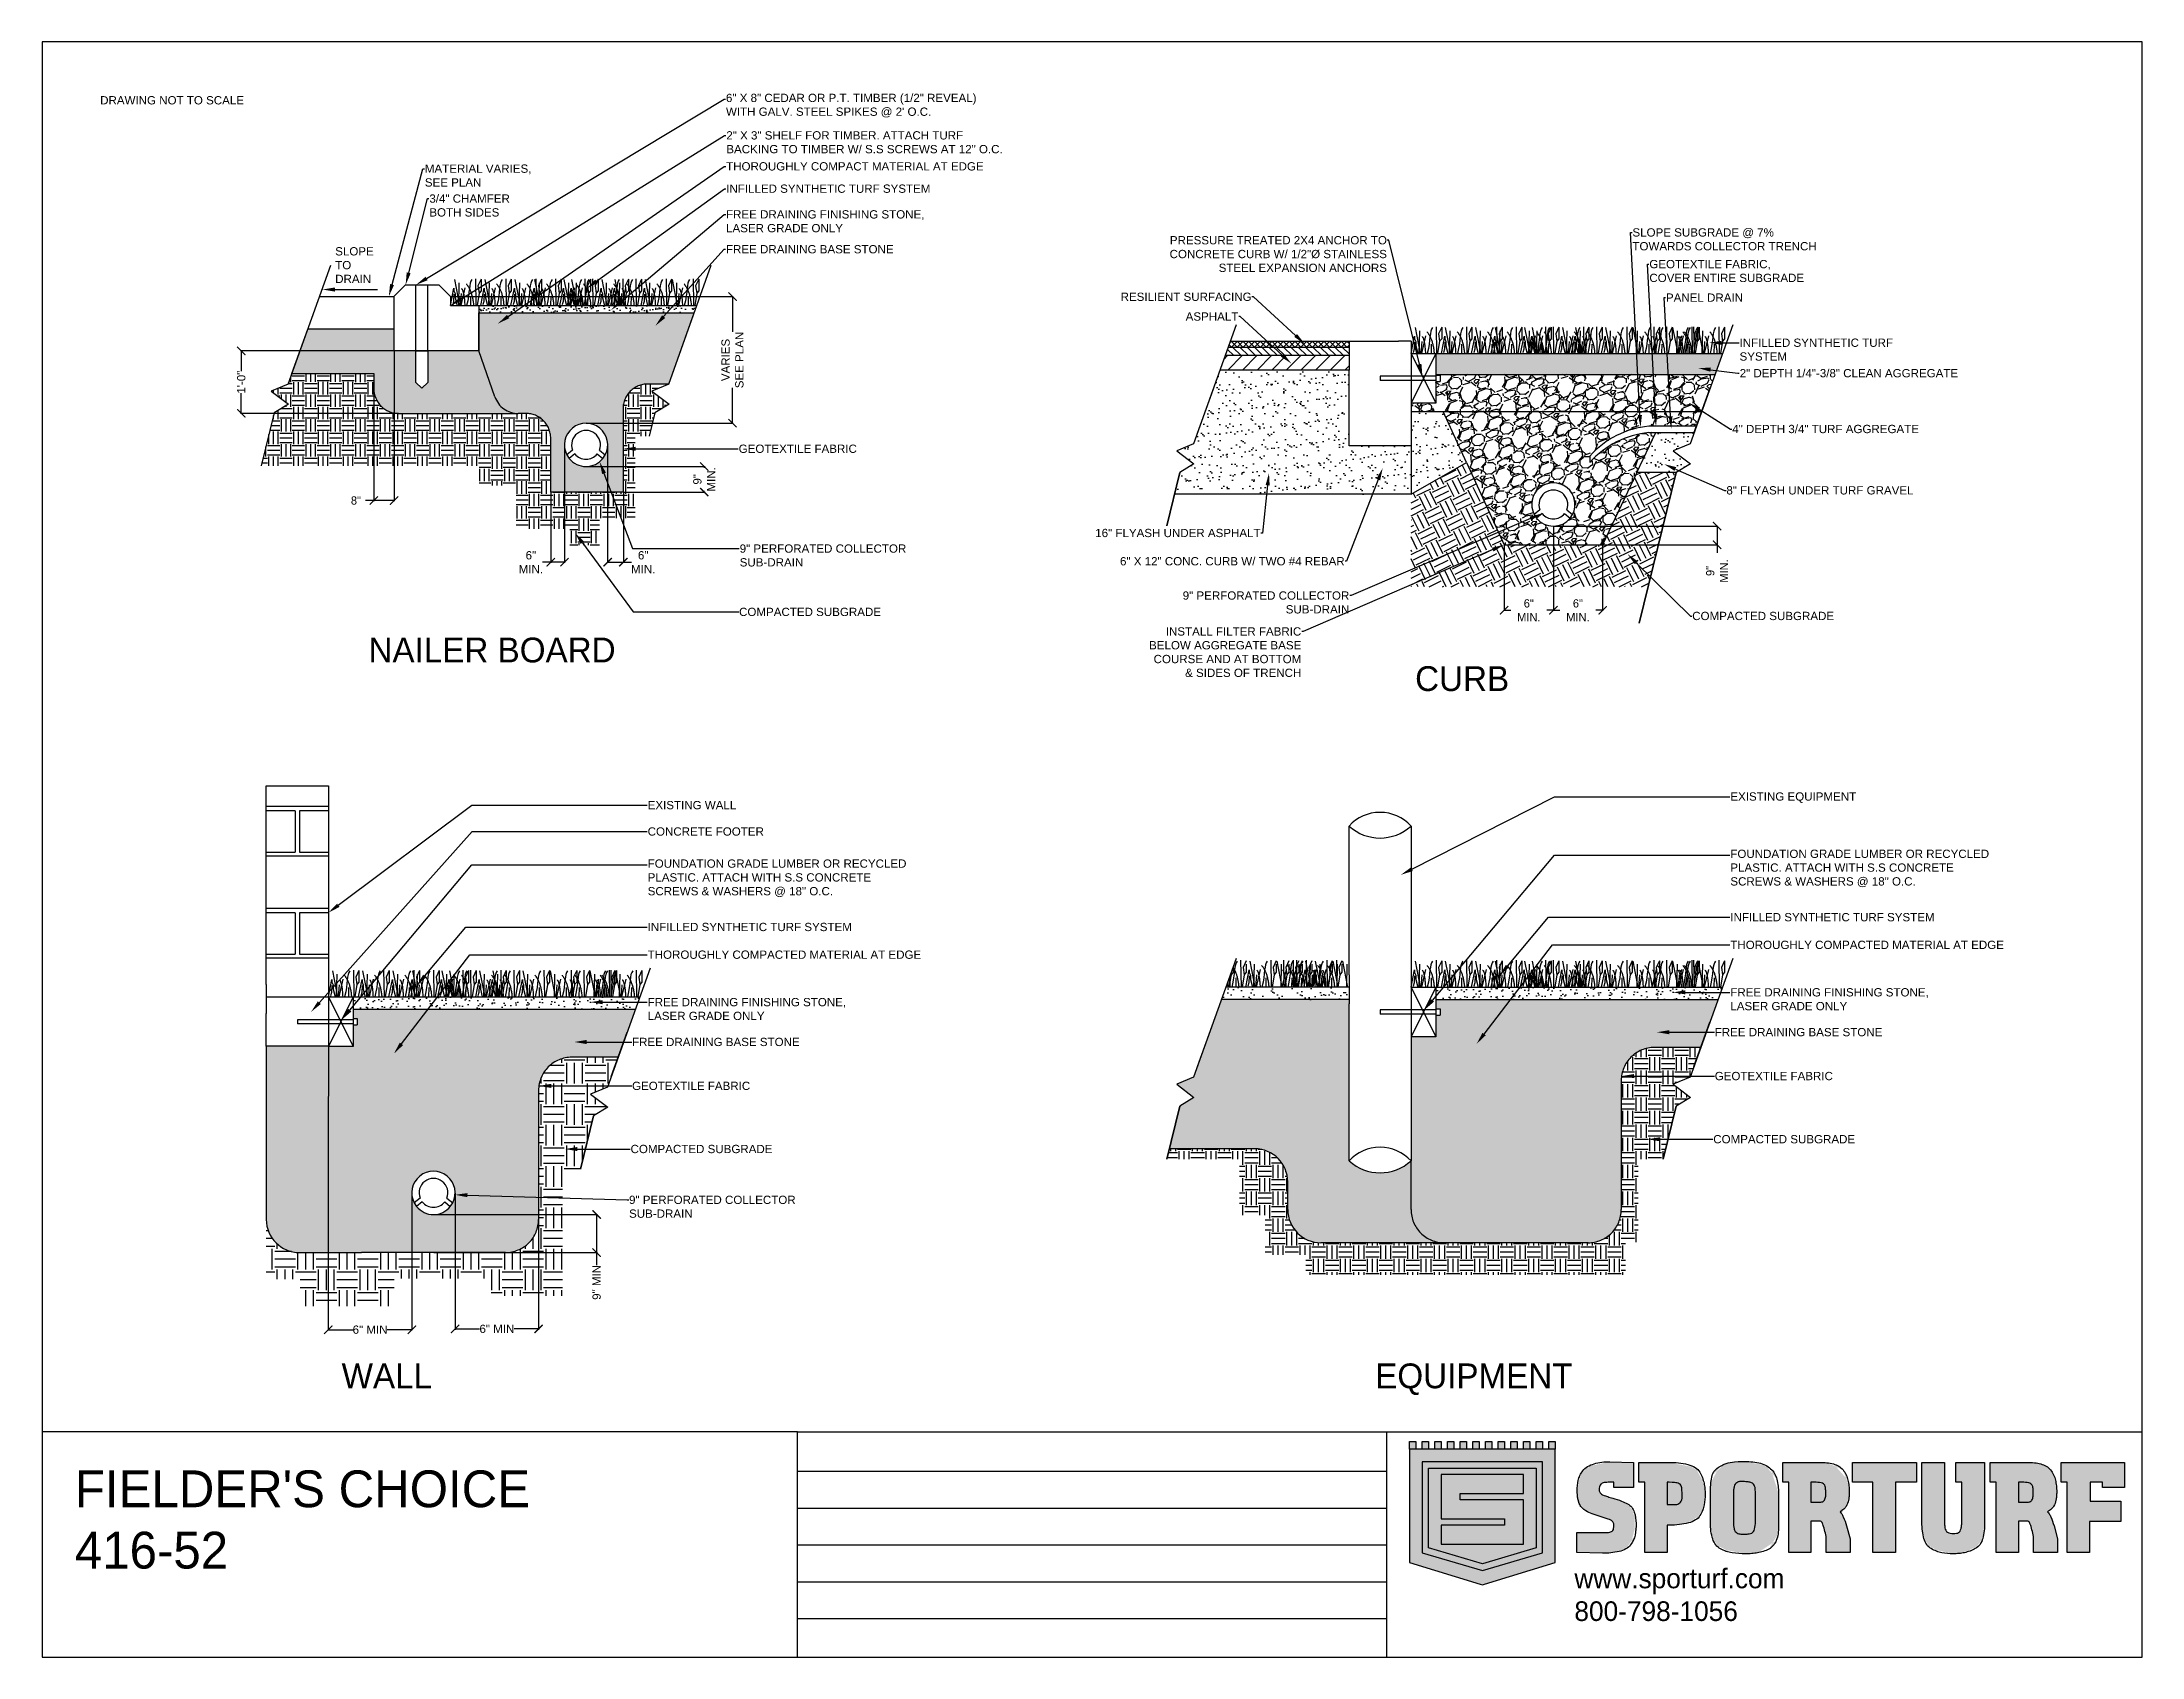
# Model space of a CAD drawing. Header units: inches. Extents: x 0 to 21.9, y 0 to 8.2.
# Drawn here: x -0.04 to 10.66, y -0.04 to 8.18 of the extents above; entities that cross this region are included whole.
import ezdxf
from ezdxf import colors
from ezdxf.entities.mleader import LeaderData, LeaderLine
from ezdxf.math import Vec2, Vec3

# ---------------------------------------------------------------- set-up
doc = ezdxf.new("R2010")
doc.units = ezdxf.units.IN
doc.header["$LTSCALE"] = 0.25
doc.header["$MEASUREMENT"] = 0
doc.linetypes.add('ACAD_ISO03W100', pattern=[30, 12, -18])
doc.linetypes.add('ACAD_ISO04W100', pattern=[30, 24, -3, 0, -3])
for name, color, linetype in [('detail', 7, 'Continuous'), ('field turf', 7, 'Continuous'), ('LAYER_1', 1, 'Continuous'), ('ROYAL EZ', 7, 'Continuous')]:
    doc.layers.add(name, color=color, linetype=linetype)
doc.styles.add('Annotative', font='arial.ttf')
doc.styles.get("Standard").update_dxf_attribs({"font": 'bgothl.ttf'})
doc.dimstyles.new('Copy of Standard', dxfattribs={"dimtxt": 2, "dimasz": 2, "dimexe": 0.18, "dimexo": 0.0625, "dimgap": 0.09, "dimtad": 0, "dimdec": 4, "dimzin": 0, "dimdsep": 46, "dimlunit": 4, "dimtxsty": 'Standard', "dimblk": 'ARCHTICK', "dimcen": 0.09, "dimadec": 0, "dimazin": 0, "dimtfac": 1, "dimtdec": 4, "dimtofl": 0, "dimtmove": 0, "dimatfit": 3, "dimfxl": 1, "dimtolj": 1, "dimtzin": 0, "dimarcsym": 0})

msp = doc.modelspace()

# ---------------------------------------------------------------- texts
at = {"color": 7, "attachment_point": 1, "style": 'Annotative'}
for s, width, insert, char_height in [('DRAWING NOT TO SCALE', 1.085080476, (0.2560255, 7.9090803), 0.042145015), ('SLOPE\\PTO DRAIN', 0.241927047, (1.4532584, 7.1396517), 0.04214502)]:
    msp.add_mtext_dynamic_manual_height_columns(s, width=width, gutter_width=0.2107251, heights=[0], dxfattribs=dict(at, insert=insert, char_height=char_height))
at = {"color": 7, "attachment_point": 1}
for s, width, insert, char_height in [('NAILER BOARD', 1.352057542, (1.6227328, 5.1507843), 0.126435046), ('CURB', 1.108313899, (6.9538786, 5.0050028), 0.12643505), ('WALL', 1.280553094, (1.4860899, 1.4530687), 0.12643505), ('EQUIPMENT', 2.036894686, (6.7505658, 1.4530687), 0.12643505)]:
    msp.add_mtext_dynamic_manual_height_columns(s, width=width, gutter_width=0.2107251, heights=[0], dxfattribs=dict(at, insert=insert, char_height=char_height))
at = {"layer": 'detail', "color": 7, "attachment_point": 1}
for s, width, gutter_width, heights, insert, char_height in [("FIELDER'S CHOICE\\P416-52", 4.377194757, 0.1442716, [0.9198222], (0.1272132, 0.9081893), 0.187476191), ('www.sporturf.com\\P800-798-1056', 2.418008815, 10, [0], (7.7651549, 0.4078326), 0.1)]:
    msp.add_mtext_dynamic_manual_height_columns(s, width=width, gutter_width=gutter_width, heights=heights, dxfattribs=dict(at, insert=insert, char_height=char_height))

# ---------------------------------------------------------------- blocks, each defined once
blk = doc.blocks.new('_ArchTick')
at = {"color": 0, "linetype": 'ByBlock', "const_width": 0.15}
blk.add_lwpolyline([(-0.5, -0.5), (0.5, 0.5)], dxfattribs=at)
blk = doc.blocks.new('*D14')
at = {"color": 0, "lineweight": -2, "transparency": 16777216}
for p, q in [((2.041, 6.888), (3.481, 6.888)), ((3.477, 6.888), (3.477, 6.708)), ((3.477, 6.243), (3.477, 6.423)), ((2.732, 6.243), (3.481, 6.243))]:
    blk.add_line(p, q, dxfattribs=at)
at = {"layer": 'Defpoints', "color": 0, "transparency": 16777216}
for p in [(2.04, 6.888), (2.731, 6.243), (3.477, 6.243)]:
    blk.add_point(p, dxfattribs=at)
at = {"color": 0, "lineweight": -2, "transparency": 16777216, "xscale": 0.04214501527345906, "yscale": 0.04214501527345906, "zscale": 0.04214501527345906}
for p, rotation in [((3.477, 6.888), 90), ((3.477, 6.243), 270)]:
    blk.add_blockref('_ArchTick', p, dxfattribs=dict(at, rotation=rotation))
at = {"color": 0, "transparency": 16777216, "insert": (3.477, 6.565), "char_height": 0.0421, "attachment_point": 5, "rotation": 90, "style": 'Annotative'}
blk.add_mtext('\\A1;VARIES\\PSEE PLAN', dxfattribs=at)
blk = doc.blocks.new('*D15')
at = {"color": 0, "lineweight": -2, "transparency": 16777216}
for p, q in [((2.732, 6.022), (3.337, 6.022)), ((3.333, 6.022), (3.333, 6.016)), ((2.921, 5.892), (3.337, 5.892)), ((3.333, 5.892), (3.333, 5.898))]:
    blk.add_line(p, q, dxfattribs=at)
at = {"layer": 'Defpoints', "color": 0, "transparency": 16777216}
for p in [(2.731, 6.022), (2.919, 5.892), (3.333, 5.892)]:
    blk.add_point(p, dxfattribs=at)
at = {"color": 0, "lineweight": -2, "transparency": 16777216, "xscale": 0.04214501527345906, "yscale": 0.04214501527345906, "zscale": 0.04214501527345906}
for p, rotation in [((3.333, 6.022), 90), ((3.333, 5.892), 270)]:
    blk.add_blockref('_ArchTick', p, dxfattribs=dict(at, rotation=rotation))
at = {"color": 0, "transparency": 16777216, "insert": (3.333, 5.957), "char_height": 0.0421, "attachment_point": 5, "rotation": 90, "style": 'Annotative'}
blk.add_mtext('\\A1;9"\\PMIN.', dxfattribs=at)
blk = doc.blocks.new('*D16')
at = {"color": 0, "lineweight": -2, "transparency": 16777216}
for p, q in [((2.841, 6.131), (2.841, 5.531)), ((2.921, 5.891), (2.921, 5.531)), ((2.841, 5.535), (2.921, 5.535)), ((2.921, 5.535), (2.963, 5.535))]:
    blk.add_line(p, q, dxfattribs=at)
at = {"layer": 'Defpoints', "color": 0, "transparency": 16777216}
for p in [(2.841, 6.132), (2.921, 5.892), (2.921, 5.535)]:
    blk.add_point(p, dxfattribs=at)
at = {"color": 0, "lineweight": -2, "transparency": 16777216, "xscale": 0.04214501527345906, "yscale": 0.04214501527345906, "zscale": 0.04214501527345906, "rotation": 180}
blk.add_blockref('_ArchTick', (2.841, 5.535), dxfattribs=at)
at = {"color": 0, "lineweight": -2, "transparency": 16777216, "xscale": 0.04214501527345906, "yscale": 0.04214501527345906, "zscale": 0.04214501527345906}
blk.add_blockref('_ArchTick', (2.921, 5.535), dxfattribs=at)
at = {"color": 0, "transparency": 16777216, "insert": (3.022, 5.535), "char_height": 0.0421, "attachment_point": 5, "style": 'Annotative'}
blk.add_mtext('\\A1;6"\\PMIN.', dxfattribs=at)
blk = doc.blocks.new('*D17')
at = {"color": 0, "lineweight": -2, "transparency": 16777216}
for p, q in [((2.621, 6.131), (2.621, 5.531)), ((2.551, 5.891), (2.551, 5.531)), ((2.551, 5.535), (2.509, 5.535)), ((2.621, 5.535), (2.551, 5.535))]:
    blk.add_line(p, q, dxfattribs=at)
at = {"layer": 'Defpoints', "color": 0, "transparency": 16777216}
for p in [(2.621, 6.132), (2.551, 5.892), (2.551, 5.535)]:
    blk.add_point(p, dxfattribs=at)
at = {"color": 0, "lineweight": -2, "transparency": 16777216, "xscale": 0.04214501527345906, "yscale": 0.04214501527345906, "zscale": 0.04214501527345906, "rotation": 180}
blk.add_blockref('_ArchTick', (2.551, 5.535), dxfattribs=at)
at = {"color": 0, "lineweight": -2, "transparency": 16777216, "xscale": 0.04214501527345906, "yscale": 0.04214501527345906, "zscale": 0.04214501527345906}
blk.add_blockref('_ArchTick', (2.621, 5.535), dxfattribs=at)
at = {"color": 0, "transparency": 16777216, "insert": (2.45, 5.535), "char_height": 0.0421, "attachment_point": 5, "style": 'Annotative'}
blk.add_mtext('\\A1;6"\\PMIN.', dxfattribs=at)
blk = doc.blocks.new('*D18')
at = {"color": 0, "lineweight": -2, "transparency": 16777216}
for p, q in [((1.753, 6.611), (1.753, 5.846)), ((1.65, 6.496), (1.65, 5.846)), ((1.65, 5.849), (1.608, 5.849)), ((1.753, 5.849), (1.65, 5.849))]:
    blk.add_line(p, q, dxfattribs=at)
at = {"layer": 'Defpoints', "color": 0, "transparency": 16777216}
for p in [(1.753, 6.612), (1.65, 6.497), (1.65, 5.849)]:
    blk.add_point(p, dxfattribs=at)
at = {"color": 0, "lineweight": -2, "transparency": 16777216, "xscale": 0.04214501527345906, "yscale": 0.04214501527345906, "zscale": 0.04214501527345906, "rotation": 180}
blk.add_blockref('_ArchTick', (1.65, 5.849), dxfattribs=at)
at = {"color": 0, "lineweight": -2, "transparency": 16777216, "xscale": 0.04214501527345906, "yscale": 0.04214501527345906, "zscale": 0.04214501527345906}
blk.add_blockref('_ArchTick', (1.753, 5.849), dxfattribs=at)
at = {"color": 0, "transparency": 16777216, "insert": (1.551, 5.849), "char_height": 0.0421, "attachment_point": 5}
blk.add_mtext('\\A1; 8"  ', dxfattribs=at)
blk = doc.blocks.new('*D19')
at = {"color": 0, "lineweight": -2, "transparency": 16777216}
for p, q in [((1.751, 6.611), (0.971, 6.611)), ((0.975, 6.611), (0.975, 6.508)), ((0.975, 6.293), (0.975, 6.396)), ((1.775, 6.293), (0.971, 6.293))]:
    blk.add_line(p, q, dxfattribs=at)
at = {"layer": 'Defpoints', "color": 0, "transparency": 16777216}
for p in [(1.753, 6.611), (0.975, 6.293), (1.776, 6.293)]:
    blk.add_point(p, dxfattribs=at)
at = {"color": 0, "lineweight": -2, "transparency": 16777216, "xscale": 0.04214501527345906, "yscale": 0.04214501527345906, "zscale": 0.04214501527345906}
for p, rotation in [((0.975, 6.611), 90), ((0.975, 6.293), 270)]:
    blk.add_blockref('_ArchTick', p, dxfattribs=dict(at, rotation=rotation))
at = {"color": 0, "transparency": 16777216, "insert": (0.975, 6.452), "char_height": 0.0421, "attachment_point": 5, "rotation": 90, "style": 'Annotative'}
blk.add_mtext('\\A1;1\'-0"', dxfattribs=at)
blk = doc.blocks.new('*D20')
at = {"color": 0, "lineweight": -2, "transparency": 16777216}
for p, q in [((2.064, 2.321), (2.064, 1.625)), ((2.489, 2.321), (2.489, 1.625)), ((2.064, 1.629), (2.189, 1.629)), ((2.489, 1.629), (2.364, 1.629))]:
    blk.add_line(p, q, dxfattribs=at)
at = {"layer": 'Defpoints', "color": 0, "transparency": 16777216}
for p in [(2.064, 2.322), (2.489, 2.322), (2.489, 1.629)]:
    blk.add_point(p, dxfattribs=at)
at = {"color": 0, "lineweight": -2, "transparency": 16777216, "xscale": 0.04214501527345906, "yscale": 0.04214501527345906, "zscale": 0.04214501527345906, "rotation": 180}
blk.add_blockref('_ArchTick', (2.064, 1.629), dxfattribs=at)
at = {"color": 0, "lineweight": -2, "transparency": 16777216, "xscale": 0.04214501527345906, "yscale": 0.04214501527345906, "zscale": 0.04214501527345906}
blk.add_blockref('_ArchTick', (2.489, 1.629), dxfattribs=at)
at = {"color": 0, "transparency": 16777216, "insert": (2.277, 1.629), "char_height": 0.0421, "attachment_point": 5, "style": 'Annotative'}
blk.add_mtext('\\A1;6" MIN', dxfattribs=at)
blk = doc.blocks.new('*D21')
at = {"color": 0, "lineweight": -2, "transparency": 16777216}
for p, q in [((1.418, 2.813), (1.418, 1.622)), ((1.844, 2.321), (1.844, 1.622)), ((1.418, 1.625), (1.544, 1.625)), ((1.844, 1.625), (1.718, 1.625))]:
    blk.add_line(p, q, dxfattribs=at)
at = {"layer": 'Defpoints', "color": 0, "transparency": 16777216}
for p in [(1.418, 2.815), (1.844, 2.322), (1.418, 1.625)]:
    blk.add_point(p, dxfattribs=at)
at = {"color": 0, "lineweight": -2, "transparency": 16777216, "xscale": 0.04214501527345906, "yscale": 0.04214501527345906, "zscale": 0.04214501527345906, "rotation": 180}
blk.add_blockref('_ArchTick', (1.418, 1.625), dxfattribs=at)
at = {"color": 0, "lineweight": -2, "transparency": 16777216, "xscale": 0.04214501527345906, "yscale": 0.04214501527345906, "zscale": 0.04214501527345906}
blk.add_blockref('_ArchTick', (1.844, 1.625), dxfattribs=at)
at = {"color": 0, "transparency": 16777216, "insert": (1.631, 1.625), "char_height": 0.0421, "attachment_point": 5, "style": 'Annotative'}
blk.add_mtext('\\A1;6" MIN', dxfattribs=at)
blk = doc.blocks.new('*D22')
at = {"color": 0, "lineweight": -2, "transparency": 16777216}
for p, q in [((1.961, 2.212), (2.789, 2.212)), ((2.785, 2.212), (2.785, 2.018)), ((1.955, 2.018), (2.789, 2.018)), ((2.785, 2.018), (2.785, 1.953))]:
    blk.add_line(p, q, dxfattribs=at)
at = {"layer": 'Defpoints', "color": 0, "transparency": 16777216}
for p in [(1.96, 2.212), (1.954, 2.018), (2.785, 2.018)]:
    blk.add_point(p, dxfattribs=at)
at = {"color": 0, "lineweight": -2, "transparency": 16777216, "xscale": 0.04214501527345906, "yscale": 0.04214501527345906, "zscale": 0.04214501527345906}
for p, rotation in [((2.785, 2.212), 90), ((2.785, 2.018), 270)]:
    blk.add_blockref('_ArchTick', p, dxfattribs=dict(at, rotation=rotation))
at = {"color": 0, "transparency": 16777216, "insert": (2.785, 1.866), "char_height": 0.0421, "attachment_point": 5, "rotation": 90, "style": 'Annotative'}
blk.add_mtext('\\A1;9" MIN', dxfattribs=at)
blk = doc.blocks.new('*D23')
at = {"layer": 'Defpoints', "color": 0, "transparency": 16777216}
for p in [(7.658, 5.719), (7.407, 5.624), (7.658, 5.29)]:
    blk.add_point(p, dxfattribs=at)
at = {"layer": 'detail', "color": 0, "lineweight": -2, "transparency": 16777216}
for p, q in [((7.658, 5.717), (7.658, 5.287)), ((7.407, 5.623), (7.407, 5.287)), ((7.407, 5.29), (7.441, 5.29)), ((7.658, 5.29), (7.625, 5.29))]:
    blk.add_line(p, q, dxfattribs=at)
at = {"layer": 'detail', "color": 0, "lineweight": -2, "transparency": 16777216, "xscale": 0.04214501527345906, "yscale": 0.04214501527345906, "zscale": 0.04214501527345906, "rotation": 180}
blk.add_blockref('_ArchTick', (7.407, 5.29), dxfattribs=at)
at = {"layer": 'detail', "color": 0, "lineweight": -2, "transparency": 16777216, "xscale": 0.04214501527345906, "yscale": 0.04214501527345906, "zscale": 0.04214501527345906}
blk.add_blockref('_ArchTick', (7.658, 5.29), dxfattribs=at)
at = {"layer": 'detail', "color": 0, "transparency": 16777216, "insert": (7.533, 5.29), "char_height": 0.0421, "attachment_point": 5}
blk.add_mtext('\\A1;6"\\PMIN.', dxfattribs=at)
blk = doc.blocks.new('*D24')
at = {"layer": 'Defpoints', "color": 0, "transparency": 16777216}
for p in [(7.658, 5.717), (7.909, 5.624), (7.909, 5.29)]:
    blk.add_point(p, dxfattribs=at)
at = {"layer": 'detail', "color": 0, "lineweight": -2, "transparency": 16777216}
for p, q in [((7.658, 5.716), (7.658, 5.287)), ((7.909, 5.623), (7.909, 5.287)), ((7.658, 5.29), (7.691, 5.29)), ((7.909, 5.29), (7.875, 5.29))]:
    blk.add_line(p, q, dxfattribs=at)
at = {"layer": 'detail', "color": 0, "lineweight": -2, "transparency": 16777216, "xscale": 0.04214501527345906, "yscale": 0.04214501527345906, "zscale": 0.04214501527345906, "rotation": 180}
blk.add_blockref('_ArchTick', (7.658, 5.29), dxfattribs=at)
at = {"layer": 'detail', "color": 0, "lineweight": -2, "transparency": 16777216, "xscale": 0.04214501527345906, "yscale": 0.04214501527345906, "zscale": 0.04214501527345906}
blk.add_blockref('_ArchTick', (7.909, 5.29), dxfattribs=at)
at = {"layer": 'detail', "color": 0, "transparency": 16777216, "insert": (7.783, 5.29), "char_height": 0.0421, "attachment_point": 5}
blk.add_mtext('\\A1;6"\\PMIN.', dxfattribs=at)
blk = doc.blocks.new('*D25')
at = {"layer": 'Defpoints', "color": 0, "transparency": 16777216}
for p in [(7.658, 5.719), (7.658, 5.624), (8.492, 5.624)]:
    blk.add_point(p, dxfattribs=at)
at = {"layer": 'detail', "color": 0, "lineweight": -2, "transparency": 16777216}
for p, q in [((7.659, 5.719), (8.496, 5.719)), ((8.492, 5.719), (8.492, 5.624)), ((7.659, 5.624), (8.496, 5.624)), ((8.492, 5.624), (8.492, 5.582))]:
    blk.add_line(p, q, dxfattribs=at)
at = {"layer": 'detail', "color": 0, "lineweight": -2, "transparency": 16777216, "xscale": 0.04214501527345906, "yscale": 0.04214501527345906, "zscale": 0.04214501527345906}
for p, rotation in [((8.492, 5.719), 90), ((8.492, 5.624), 270)]:
    blk.add_blockref('_ArchTick', p, dxfattribs=dict(at, rotation=rotation))
at = {"layer": 'detail', "color": 0, "transparency": 16777216, "insert": (8.492, 5.49), "char_height": 0.0421, "attachment_point": 5, "rotation": 90}
blk.add_mtext('\\A1;9"\\PMIN.', dxfattribs=at)
blk = doc.blocks.new('sporturf')
at = {"layer": 'field turf', "true_color": 0x009a00}
h = blk.add_hatch(color=94, dxfattribs=at)
h.dxf.hatch_style = 1
h.paths.add_polyline_path([(-402, 1214.9), (-402, 1424.2), (-336.5, 1424.2), (-336.5, 1356.2), (-171.4, 1356.2), (-105.9, 1356.2), (-105.9, 1281.8), (-334.7, 1281.8), (-336.5, 1281.8), (-336.5, 1214.9)])
edge = h.paths.add_edge_path()
edge.add_line((-402, 1442.5), (-402, 1516.4))
edge.add_line((-402, 1516.4), (-219.6, 1516.4))
edge.add_arc((-218.2, 1947.3), 430.9, 269.81076, 272.37635)
edge.add_arc((-204.9, 1646.2), 129.5, 272.02242, 277.77257)
edge.add_arc((-189.8, 1538.9), 21.2, 276.45976, 324.77311)
edge.add_arc((-196.8, 1540.4), 27.9, 330.68681, 348.88161)
edge.add_arc((-220.9, 1545.3), 52.5, 348.70525, 360.61524)
edge.add_arc((-220.4, 1546.5), 52, 359.29785, 370.30095)
edge.add_arc((-190.6, 1552.1), 21.7, 9.78046, 29.478)
edge.add_arc((-184.2, 1555), 14.7, 31.95685, 58.72498)
edge.add_arc((-191.6, 1542.8), 29, 58.71156, 75.67399)
edge.add_arc((-201.7, 1504.6), 68.5, 75.37874, 84.74505)
edge.add_arc((-209, 1431.9), 141.5, 84.52096, 90.29584)
edge.add_line((-209.7, 1573.4), (-217.8, 1573.4))
edge.add_line((-217.8, 1573.4), (-336.5, 1573.4))
edge.add_line((-336.5, 1573.4), (-336.5, 1554))
edge.add_line((-336.5, 1554), (-402, 1554))
edge.add_line((-402, 1554), (-402, 1648.1))
edge.add_line((-402, 1648.1), (-205.3, 1648.1))
edge.add_arc((-204.5, 1391.5), 256.6, 83.86221, 90.19614, ccw=False)
edge.add_arc((-195.5, 1473.4), 174.2, 75.70058, 83.90733, ccw=False)
edge.add_arc((-166, 1587.2), 56.6, 54.12764, 76.17508, ccw=False)
edge.add_arc((-162.3, 1593.4), 49.5, 29.2617, 53.40648, ccw=False)
edge.add_arc((-234.2, 1553.2), 131.9, 12.57934, 29.23722, ccw=False)
edge.add_arc((-331.2, 1540.2), 229.5, 5.9605, 10.46176, ccw=False)
edge.add_arc((-281.5, 1544.2), 179.6, 0.07212, 6.36208, ccw=False)
edge.add_arc((-299.5, 1544), 197.6, -10.49994, 0.1167, ccw=False)
edge.add_arc((-211.4, 1529), 108.4, 328.77808, 348.80682, ccw=False)
edge.add_arc((-160.3, 1497.3), 48.2, 305.63347, 329.51712, ccw=False)
edge.add_arc((-168, 1509.1), 62.3, 284.975, 305.08129, ccw=False)
edge.add_arc((-195.6, 1607), 164, 276.66787, 285.4612, ccw=False)
edge.add_arc((-204.1, 1678.2), 235.7, 269.79532, 276.70401, ccw=False)
edge.add_line((-205, 1442.5), (-402, 1442.5))
h.paths.add_polyline_path([(-402, 1899.4), (-402, 2107.7), (-319.6, 2107.7), (-319.6, 2035.2), (-336.5, 2035.2), (-336.5, 1994), (-274.4, 1994), (-274.4, 2095.5), (-207.4, 2095.5), (-207.4, 1992.2), (-105.9, 1992.2), (-105.9, 1919), (-336.5, 1919), (-336.5, 1899.4)])
h = blk.add_hatch(color=94, dxfattribs=at)
h.dxf.hatch_style = 1
h.paths.add_polyline_path([(-233.9, 1859.5, 0.068502), (-239.4, 1854.6, 0.048428), (-248.9, 1867.3, 0.068562), (-257.5, 1874.4, 0.080519), (-277.4, 1882.3, 0.030388), (-288.6, 1884, 0.022862), (-305, 1884.7, 0.028064), (-325.1, 1883.6, 0.025253), (-343.4, 1880.7, 0.119889), (-377.3, 1864.3, 0.159488), (-396.8, 1832.9, 0.035269), (-400.6, 1812.4, 0.028979), (-402, 1787.2), (-402, 1666.4), (-336.5, 1666.4), (-336.5, 1686.1), (-105.9, 1686.1), (-105.9, 1759.3), (-208.9, 1759.3), (-208.9, 1789, -0.170762), (-207.6, 1792.6, -0.092196), (-204.5, 1795.4, -0.051548), (-198.9, 1798.1, -0.029749), (-191.2, 1800.5, -0.011567), (-169.9, 1806.4), (-158.9, 1808.9), (-105.9, 1809), (-105.9, 1887.7), (-151.1, 1887.7), (-193.4, 1875.9, 0.030776), (-223.4, 1865.2, 0.045084)])
h.paths.add_polyline_path([(-271, 1759.3), (-336.5, 1759.3), (-336.5, 1771.2, -0.056399), (-334.6, 1792.4, -0.086863), (-331.8, 1799.7, -0.127507), (-327.1, 1804.4, -0.089684), (-319.2, 1806.7, -0.035543), (-306.2, 1807.5), (-291, 1807.5, -0.083204), (-278.4, 1803.4, -0.250409), (-271.9, 1794.8, -0.039776), (-271, 1783.9), (-271, 1774.7)], flags=16)
at = {"layer": 'field turf', "true_color": 0xffffff}
h = blk.add_hatch(color=7, dxfattribs=at)
h.dxf.hatch_style = 1
h.paths.add_polyline_path([(-315.3, 655.1, 0.099709), (-327.6, 651.1, 0.129914), (-331.6, 646.7, 0.07621), (-334.3, 638.4, 0.037796), (-336.3, 622.7), (-336.5, 613.5), (-336.5, 606.2), (-263.3, 606.2), (-263.3, 612.8), (-263.3, 618), (-263.3, 622, 0.023286), (-263.8, 634.3, 0.075607), (-265.2, 641.1, 0.204413), (-274.5, 652.3, 0.082679), (-283.9, 655.2, 0.040183), (-297.9, 656.2)])
h.paths.add_polyline_path([(-287.5, 896), (-299.6, 896, 0.024031), (-314, 895.4, 0.04874), (-324, 893.6, 0.221965), (-335, 883.6, 0.070763), (-337.9, 872.5, 0.032338), (-338.7, 856.6), (-338.7, 844.1, 0.081512), (-338, 840.4, 0.051035), (-335, 834.6, 0.12464), (-331, 830.2, 0.073807), (-322.8, 826.5, 0.029571), (-312.4, 824.6, 0.030384), (-298.7, 823.9), (-286.4, 823.9), (-220, 823.9), (-208.1, 823.9, 0.025559), (-193.9, 824.5, 0.043796), (-183.3, 826.5, 0.078807), (-175.6, 830, 0.100345), (-170.3, 835.3, 0.080268), (-166.6, 848.2), (-166.6, 862.5, 0.037953), (-167.4, 875.2, 0.076111), (-169.9, 883.9, 0.12716), (-174.9, 889.5, 0.084128), (-183.2, 893.2, 0.066412), (-207.1, 896), (-218.2, 896)])
h.paths.add_polyline_path([(-319.2, 1125.9, 0.089717), (-327.1, 1123.6, 0.120616), (-331.6, 1119.2, 0.083979), (-334.5, 1112.1, 0.058049), (-336.5, 1090.4), (-336.5, 1078.4), (-271, 1078.4), (-271, 1093.9), (-271, 1103, 0.040469), (-272, 1114.1, 0.245978), (-278.4, 1122.6, 0.083204), (-291, 1126.6), (-306.2, 1126.6, 0.035538)])
h.paths.add_polyline_path([(-306.2, 1807.5, 0.035543), (-319.2, 1806.7, 0.089684), (-327.1, 1804.4, 0.12059), (-331.6, 1800, 0.083975), (-334.5, 1793, 0.058053), (-336.5, 1771.2), (-336.5, 1759.3), (-271, 1759.3), (-271, 1774.7), (-271, 1783.9, 0.040469), (-272, 1795, 0.245992), (-278.4, 1803.4, 0.083204), (-291, 1807.5)])
at = {"layer": 'field turf', "true_color": 0x00247a}
h = blk.add_hatch(color=166, dxfattribs=at)
h.dxf.hatch_style = 1
edge = h.paths.add_edge_path()
edge.add_line((-402, 985.6), (-402, 1106.4))
edge.add_arc((-184.1, 1107.2), 217.9, 173.75574, 180.20165, ccw=False)
edge.add_arc((-254.1, 1114.9), 147.4, 165.43686, 173.80222, ccw=False)
edge.add_arc((-339, 1137.9), 59.5, 130.03441, 166.28154, ccw=False)
edge.add_arc((-326.7, 1121.9), 79.7, 102.08495, 129.43074, ccw=False)
edge.add_arc((-305.2, 1020.8), 183.1, 96.25011, 102.03621, ccw=False)
edge.add_arc((-305.2, 1024.4), 179.4, 89.93542, 96.36553, ccw=False)
edge.add_arc((-304.3, 1024.1), 179.8, 85.31985, 90.23049, ccw=False)
edge.add_arc((-297, 1109.9), 93.7, 77.88172, 85.46903, ccw=False)
edge.add_arc((-291.8, 1136.1), 66.9, 59.13626, 77.54603, ccw=False)
edge.add_arc((-279.2, 1158.7), 41.1, 41.37851, 58.11299, ccw=False)
edge.add_arc((-309.5, 1131.4), 81.9, 31.07741, 41.64053, ccw=False)
edge.add_arc((-218.6, 1156.2), 27.2, 122.43798, 139.86827, ccw=False)
edge.add_arc((-197.1, 1123.5), 66.3, 113.34114, 122.95088, ccw=False)
edge.add_arc((-121.9, 946.5), 258.6, 106.06482, 113.11868, ccw=False)
edge.add_line((-193.4, 1195), (-151.1, 1206.8))
edge.add_line((-151.1, 1206.8), (-105.9, 1206.8))
edge.add_line((-105.9, 1206.8), (-105.9, 1128.1))
edge.add_line((-105.9, 1128.1), (-158.9, 1128.1))
edge.add_line((-158.9, 1128.1), (-169.9, 1125.5))
edge.add_arc((-53.4, 662.4), 477.6, 104.11463, 106.7696)
edge.add_arc((-175.2, 1053.6), 68, 103.61581, 110.43268)
edge.add_arc((-188.7, 1089.2), 29.8, 110.08721, 121.89229)
edge.add_arc((-198.4, 1104.6), 11.7, 121.23681, 143.37508)
edge.add_arc((-203.1, 1108.2), 5.75, 143.92651, 179.4807)
edge.add_line((-208.9, 1108.2), (-208.9, 1078.4))
edge.add_line((-208.9, 1078.4), (-105.9, 1078.4))
edge.add_line((-105.9, 1078.4), (-105.9, 1005.2))
edge.add_line((-105.9, 1005.2), (-336.5, 1005.2))
edge.add_line((-336.5, 1005.2), (-336.5, 985.6))
edge.add_line((-336.5, 985.6), (-402, 985.6))
edge = h.paths.add_edge_path(flags=16)
edge.add_line((-271, 1078.4), (-271, 1093.9))
edge.add_line((-271, 1093.9), (-271, 1102.7))
edge.add_arc((-340, 1102.9), 69, 359.87898, 369.3908)
edge.add_arc((-283.3, 1112.2), 11.5, 9.79211, 65.06871)
edge.add_arc((-296.8, 1087.1), 40, 62.67271, 81.69784)
edge.add_line((-291, 1126.6), (-306.2, 1126.6))
edge.add_arc((-307.3, 1034.9), 91.7, 89.31226, 97.45354)
edge.add_arc((-316.8, 1102.9), 23.1, 96.00075, 116.50747)
edge.add_arc((-320.4, 1112.1), 13.3, 120.36528, 147.87554)
edge.add_arc((-312.3, 1107.2), 22.7, 148.20081, 167.40233)
edge.add_arc((-242.2, 1092.5), 94.4, 167.99861, 181.28755)
edge.add_line((-336.5, 1090.4), (-336.5, 1078.4))
edge.add_line((-336.5, 1078.4), (-271, 1078.4))
edge = h.paths.add_edge_path()
edge.add_line((-404.2, 827.2), (-405.3, 839.7))
edge.add_line((-405.3, 839.7), (-405.3, 854.4))
edge.add_arc((-156, 856.8), 249.3, 168.32281, 180.53724, ccw=False)
edge.add_arc((-307.2, 887.7), 95, 154.38808, 168.16051, ccw=False)
edge.add_arc((-327.6, 897.3), 72.5, 137.74764, 154.25141, ccw=False)
edge.add_arc((-330.4, 899.5), 68.9, 103.61779, 137.48888, ccw=False)
edge.add_arc((-303, 790.8), 181, 89.55766, 103.9591, ccw=False)
edge.add_line((-301.6, 971.8), (-204.8, 971.8))
edge.add_line((-204.8, 971.8), (-192.7, 971.8))
edge.add_arc((-190.5, 784.4), 187.4, 82.76974, 90.66107, ccw=False)
edge.add_arc((-180.8, 878.5), 92.8, 67.73698, 81.43633, ccw=False)
edge.add_arc((-163.3, 915.5), 52.1, 27.83284, 70.09711, ccw=False)
edge.add_arc((-223.8, 883), 120.7, 9.51429, 28.03973, ccw=False)
edge.add_arc((-330.6, 866.7), 228.8, 4.44757, 9.13325, ccw=False)
edge.add_arc((-369.9, 864.6), 268.1, -0.19921, 4.24638, ccw=False)
edge.add_arc((-386.9, 861.6), 285.1, -8.50255, 0.39925, ccw=False)
edge.add_arc((-216.5, 837), 112.9, 330.68664, 351.05284, ccw=False)
edge.add_arc((-162.9, 806.8), 51.4, 308.10637, 330.84754, ccw=False)
edge.add_arc((-172.7, 820.1), 67.8, 288.78871, 307.67454, ccw=False)
edge.add_arc((-197.8, 910.2), 161.3, 277.7479, 286.93047, ccw=False)
edge.add_arc((-203.3, 950.7), 202.3, 269.83615, 277.73846, ccw=False)
edge.add_line((-203.9, 748.5), (-304.4, 748.5))
edge.add_arc((-306.2, 1051.3), 302.8, 264.42586, 270.34892, ccw=False)
edge.add_arc((-324, 877.1), 127.7, 254.2299, 264.7713, ccw=False)
edge.add_arc((-345.3, 800.3), 48.1, 208.31214, 253.82176, ccw=False)
edge.add_arc((-228, 868.5), 183.7, 204.01104, 209.67209, ccw=False)
edge.add_arc((-318.2, 828.7), 85.2, 194.79983, 204.26086, ccw=False)
edge.add_line((-400.5, 807), (-404.2, 827.2))
edge = h.paths.add_edge_path(flags=16)
edge.add_line((-286.4, 823.9), (-220, 823.9))
edge.add_line((-220, 823.9), (-208.1, 823.9))
edge.add_arc((-207.3, 962.9), 139, 269.67306, 275.52948)
edge.add_arc((-199.6, 886.3), 62, 275.23794, 285.26884)
edge.add_arc((-190.4, 852.5), 27, 285.407, 303.43098)
edge.add_arc((-186.1, 845.7), 18.9, 303.77608, 326.69674)
edge.add_arc((-208.3, 853.2), 42, 334.76544, 353.12215)
edge.add_line((-166.6, 848.2), (-166.6, 862.5))
edge.add_arc((-250.5, 863.4), 83.9, 359.39275, 368.08676)
edge.add_arc((-196.9, 871.4), 29.7, 7.35431, 24.7641)
edge.add_arc((-183.3, 877), 15.1, 27.07269, 56.06005)
edge.add_arc((-189.9, 866.9), 27.1, 56.38301, 75.96043)
edge.add_arc((-205.6, 804.9), 91.1, 75.8403, 90.93672)
edge.add_line((-207.1, 896), (-218.2, 896))
edge.add_line((-218.2, 896), (-287.5, 896))
edge.add_line((-287.5, 896), (-299.6, 896))
edge.add_arc((-300.6, 746.1), 149.9, 89.62418, 95.13062)
edge.add_arc((-309.9, 843.6), 52, 94.59655, 105.75811)
edge.add_arc((-318.8, 876.8), 17.6, 107.14061, 158.89463)
edge.add_arc((-297.3, 868.1), 40.8, 158.41261, 173.8725)
edge.add_arc((-216.1, 857.8), 122.6, 173.12459, 180.53333)
edge.add_line((-338.7, 856.6), (-338.7, 844.1))
edge.add_arc((-326.8, 844.5), 11.9, 181.92274, 202.89136)
edge.add_arc((-308.2, 851.9), 31.9, 202.16091, 212.97947)
edge.add_arc((-324.3, 840.4), 12.2, 208.39515, 238.50316)
edge.add_arc((-314.4, 855.9), 30.6, 237.99504, 254.20671)
edge.add_arc((-302, 913.2), 89.2, 256.55635, 263.33155)
edge.add_arc((-299.5, 937.2), 113.3, 263.46134, 270.4227)
edge.add_line((-298.7, 823.9), (-286.4, 823.9))
edge = h.paths.add_edge_path()
edge.add_line((-402, 513.5), (-402, 611.7))
edge.add_arc((-134.5, 614), 267.5, 166.85772, 180.48331, ccw=False)
edge.add_arc((-318.5, 657.9), 78.3, 148.40362, 167.53731, ccw=False)
edge.add_arc((-348.9, 676.4), 42.7, 119.44041, 148.14851, ccw=False)
edge.add_arc((-303.4, 594.7), 136.3, 102.73037, 119.21726, ccw=False)
edge.add_arc((-294, 523.3), 208.1, 96.15399, 100.92764, ccw=False)
edge.add_arc((-297.4, 568), 163.3, 90.23445, 96.64945, ccw=False)
edge.add_arc((-298.3, 541.7), 189.5, 79.2777, 89.9243, ccw=False)
edge.add_arc((-281.9, 625.7), 104, 69.62378, 79.53984, ccw=False)
edge.add_arc((-288.8, 616.4), 115.1, 57.95008, 68.04937, ccw=False)
edge.add_arc((-248.4, 677.5), 41.9, 32.1015, 60.39348, ccw=False)
edge.add_arc((-279.2, 658.5), 78.1, 13.25685, 31.91321, ccw=False)
edge.add_arc((-415.4, 622.6), 218.9, 6.33547, 14.24327, ccw=False)
edge.add_arc((-488.7, 614.3), 292.7, -0.15857, 6.35214, ccw=False)
edge.add_line((-196, 613.5), (-196, 606.2))
edge.add_line((-196, 606.2), (-105.9, 606.2))
edge.add_line((-105.9, 606.2), (-105.9, 533))
edge.add_line((-105.9, 533), (-336.5, 533))
edge.add_line((-336.5, 533), (-336.5, 513.5))
edge.add_line((-336.5, 513.5), (-402, 513.5))
edge = h.paths.add_edge_path(flags=16)
edge.add_line((-263.3, 606.2), (-263.3, 612.8))
edge.add_line((-263.3, 612.8), (-263.3, 618))
edge.add_line((-263.3, 618), (-263.3, 622))
edge.add_arc((-395.8, 623.2), 132.5, 359.48674, 364.82254)
edge.add_arc((-286.8, 633.1), 23.1, 2.93694, 20.23188)
edge.add_arc((-283, 635.8), 18.6, 16.51873, 62.73012)
edge.add_arc((-287.9, 625.6), 29.9, 63.39199, 82.29762)
edge.add_arc((-296.9, 568.6), 87.6, 81.4594, 90.66371)
edge.add_line((-297.9, 656.2), (-315.3, 655.1))
edge.add_arc((-311.4, 622.6), 32.7, 96.89211, 119.66845)
edge.add_arc((-321.3, 641.4), 11.5, 123.00269, 154.19212)
edge.add_arc((-305.8, 633.6), 28.9, 153.716, 170.51955)
edge.add_arc((-232, 617.1), 104.4, 168.24077, 176.89885)
edge.add_line((-336.3, 622.7), (-336.5, 613.5))
edge.add_line((-336.5, 613.5), (-336.5, 606.2))
edge.add_line((-336.5, 606.2), (-263.3, 606.2))
edge = h.paths.add_edge_path()
edge.add_line((-402, 495.8), (-319.2, 495.8))
edge.add_line((-319.2, 495.8), (-319.2, 431.8))
edge.add_line((-319.2, 431.8), (-336.5, 431.8))
edge.add_line((-336.5, 431.8), (-336.5, 422.2))
edge.add_line((-336.5, 422.2), (-336.5, 413))
edge.add_arc((-245.4, 412.4), 91.1, 179.63943, 185.78122)
edge.add_arc((-297.8, 406.9), 38.4, 185.41901, 196.3311)
edge.add_arc((-318.1, 401.1), 17.3, 196.95291, 236.48931)
edge.add_arc((-317.3, 402.5), 18.9, 236.63462, 256.79481)
edge.add_arc((-314.1, 416.1), 32.9, 256.7631, 270.68897)
edge.add_arc((-314.1, 408.1), 24.9, 271.03842, 293.25003)
edge.add_arc((-309.6, 397.7), 13.5, 292.8797, 317.14052)
edge.add_arc((-318.1, 405.6), 25.2, 317.1084, 333.09498)
edge.add_line((-295.6, 394.2), (-293.4, 400.1))
edge.add_arc((-549.8, 494.3), 273.2, 339.8373, 343.25508)
edge.add_line((-288.3, 415.6), (-284.6, 428.1))
edge.add_arc((117.1, 307.9), 419.3, 159.22372, 163.34398, ccw=False)
edge.add_arc((-119.4, 398.5), 166, 151.86887, 159.51891, ccw=False)
edge.add_arc((-226.3, 455.3), 45, 128.91933, 151.4122, ccw=False)
edge.add_arc((-224, 451.6), 49.2, 107.11771, 128.29767, ccw=False)
edge.add_arc((-201.2, 383), 121.6, 90.0743, 107.89532, ccw=False)
edge.add_arc((-199.5, 316), 188.6, 78.94593, 90.54574, ccw=False)
edge.add_arc((-180.7, 420.5), 82.5, 53.05081, 77.86876, ccw=False)
edge.add_arc((-159.7, 448.4), 47.5, 28.83117, 53.01154, ccw=False)
edge.add_arc((-192.7, 430.4), 85.1, 12.4185, 28.77657, ccw=False)
edge.add_arc((-423.4, 383.5), 320.6, 6.8408, 11.7393, ccw=False)
edge.add_arc((-346.2, 395), 242.5, -0.26043, 6.31463, ccw=False)
edge.add_line((-103.7, 393.9), (-105.9, 310))
edge.add_line((-105.9, 310), (-171.4, 310.1))
edge.add_line((-171.4, 310.1), (-171.4, 379.2))
edge.add_line((-171.4, 379.2), (-171.4, 386.5))
edge.add_line((-171.4, 386.5), (-171.4, 393))
edge.add_line((-171.4, 393), (-171.4, 401.1))
edge.add_arc((-253.9, 402.3), 82.6, 359.13296, 370.85644)
edge.add_arc((-189.5, 415.1), 16.9, 9.33233, 51.20135)
edge.add_arc((-188, 415), 16.1, 55.39214, 80.16411)
edge.add_arc((-194.5, 382.9), 48.8, 79.13002, 90.90493)
edge.add_arc((-194.3, 404.6), 27.1, 91.97317, 112.34484)
edge.add_arc((-199.5, 416.9), 13.9, 111.92109, 160.58913)
edge.add_arc((-157.2, 393.8), 61.9, 153.42166, 161.68426)
edge.add_arc((36, 326.4), 266.5, 160.99322, 164.09296)
edge.add_line((-220.3, 399.5), (-224, 386.7))
edge.add_arc((-508.7, 468.7), 296.4, 338.46281, 343.92344, ccw=False)
edge.add_arc((-368.5, 412.8), 145.4, 329.89049, 338.66506, ccw=False)
edge.add_arc((-293.6, 369.3), 58.8, 312.69033, 329.97001, ccw=False)
edge.add_arc((-280.6, 355.5), 39.8, 290.00037, 312.41516, ccw=False)
edge.add_line((-267, 318.1), (-279.3, 314.6))
edge.add_arc((-309.8, 427.6), 117.1, 279.66085, 285.10361, ccw=False)
edge.add_line((-290.2, 312.2), (-308.6, 311.1))
edge.add_arc((-309.6, 464.1), 153, 257.40229, 270.38125, ccw=False)
edge.add_arc((-325.8, 388.2), 75.4, 244.00679, 256.87266, ccw=False)
edge.add_arc((-315.8, 408.6), 98.1, 233.18856, 243.96688, ccw=False)
edge.add_arc((-342.7, 372.3), 53, 211.08236, 232.96449, ccw=False)
edge.add_arc((-316, 388.2), 84.1, 194.86139, 210.93875, ccw=False)
edge.add_arc((-214, 417.8), 190.2, 179.88301, 195.59202, ccw=False)
edge.add_line((-404.2, 418.1), (-402, 495.8))
at = {"layer": 'field turf', "true_color": 0x009a00}
h = blk.add_hatch(color=94, dxfattribs=at)
h.dxf.hatch_style = 1
h.paths.add_polyline_path([(-444.8, -238.6), (-444.8, -217.9), (-470.5, -217.9), (-470.5, -238.6)])
h.paths.add_polyline_path([(-470.5, -176.4), (-470.5, -197.1), (-444.8, -197.1), (-444.8, -176.4)])
h.paths.add_polyline_path([(-470.5, -134.9), (-470.5, -155.6), (-444.8, -155.6), (-444.8, -134.9)])
h.paths.add_polyline_path([(-470.5, -93.4), (-470.5, -114.1), (-444.8, -114.1), (-444.8, -93.4)])
h.paths.add_polyline_path([(-444.8, -51.9), (-470.5, -51.9), (-470.5, -72.6), (-444.8, -72.6)])
h.paths.add_polyline_path([(-470.5, -10.4), (-470.5, -31.1), (-444.8, -31.1), (-444.8, -10.4)])
h.paths.add_polyline_path([(-470.5, 31.1), (-470.5, 10.4), (-444.8, 10.4), (-444.8, 31.1)])
h.paths.add_polyline_path([(-470.5, 72.6), (-470.5, 51.9), (-444.8, 51.9), (-444.8, 72.6)])
h.paths.add_polyline_path([(-444.8, 114.1), (-470.5, 114.1), (-470.5, 93.4), (-444.8, 93.4)])
h.paths.add_polyline_path([(-444.8, 155.6), (-470.5, 155.6), (-470.5, 134.9), (-444.8, 134.9)])
h.paths.add_polyline_path([(-444.8, 197.1), (-470.5, 197.1), (-470.5, 176.4), (-444.8, 176.4)])
h.paths.add_polyline_path([(-444.8, 217.9), (-444.8, 238.6), (-470.5, 238.6), (-470.5, 217.9)])
at = {"layer": 'field turf', "true_color": 0x00247a}
h = blk.add_hatch(color=166, dxfattribs=at)
h.dxf.hatch_style = 1
h.paths.add_polyline_path([(-73.2, 238.6), (-444.8, 238.6), (-444.8, -238.6), (-429, -238.6), (-73.2, -238.6), (-2.2, -7.3), (0, 0), (-2.2, 7.3)])
h.paths.add_polyline_path([(-403.3, 197.1), (-105.5, 197.1), (-47.1, 0), (-105.5, -197.1), (-403.3, -197.1)], flags=16)
h.paths.add_polyline_path([(-382.5, 176.4), (-121, 176.4), (-68.8, 0), (-121, -176.4), (-382.5, -176.4)], flags=0)
h.paths.add_polyline_path([(-361.8, 134.9), (-299.5, 134.9), (-299.5, -72.6), (-278.8, -72.6), (-278.8, 134.9), (-133.5, 134.9), (-133.5, -134.9), (-195.8, -134.9), (-195.8, 72.6), (-216.5, 72.6), (-216.5, -134.9), (-361.8, -134.9)], flags=0)
at = {"layer": 'field turf', "true_color": 0xffffff}
h = blk.add_hatch(color=7, dxfattribs=at)
h.dxf.hatch_style = 1
h.paths.add_polyline_path([(-403.3, 197.1), (-403.3, -197.1), (-105.5, -197.1), (-47.1, 0), (-105.5, 197.1)])
h.paths.add_polyline_path([(-121, 176.4), (-68.8, 0), (-121, -176.4), (-382.5, -176.4), (-382.5, 176.4)], flags=16)
h.paths.add_polyline_path([(-299.5, 134.9), (-299.5, -72.6), (-278.8, -72.6), (-278.8, 134.9), (-133.5, 134.9), (-133.5, -134.9), (-195.8, -134.9), (-195.8, 72.6), (-216.5, 72.6), (-216.5, -134.9), (-361.8, -134.9), (-361.8, 134.9)], flags=0)
at = {"layer": 'field turf', "true_color": 0x00247a}
h = blk.add_hatch(color=166, dxfattribs=at)
h.dxf.hatch_style = 1
h.paths.add_polyline_path([(-382.5, 176.4), (-382.5, -176.4), (-299.5, -176.4), (-299.5, -134.9), (-361.8, -134.9), (-361.8, 134.9), (-299.5, 134.9), (-299.5, 176.4)])
at = {"layer": 'field turf', "true_color": 0x009a00}
h = blk.add_hatch(color=94, dxfattribs=at)
h.dxf.hatch_style = 1
h.paths.add_polyline_path([(-195.8, -134.9), (-195.8, 72.6), (-216.5, 72.6), (-216.5, -134.9), (-299.5, -134.9), (-299.5, -176.4), (-121, -176.4), (-68.8, 0), (-121, 176.4), (-299.5, 176.4), (-299.5, 134.9), (-299.5, 134.9), (-299.5, -72.6), (-278.8, -72.6), (-278.8, 134.9), (-133.5, 134.9), (-133.5, -134.9)])
at = {"layer": 'field turf', "true_color": 0xffffff}
h = blk.add_hatch(color=7, dxfattribs=at)
h.dxf.hatch_style = 1
h.paths.add_polyline_path([(-361.8, -134.9), (-216.5, -134.9), (-216.5, 72.6), (-195.8, 72.6), (-195.8, -134.9), (-133.5, -134.9), (-133.5, 134.9), (-278.8, 134.9), (-278.8, -72.6), (-299.5, -72.6), (-299.5, 134.9), (-361.8, 134.9)])
at = {"layer": 'LAYER_1', "color": 94, "true_color": 0x009a00}
for points in [[(-402, 1899.4), (-402, 2107.7), (-319.6, 2107.7), (-319.6, 2035.2), (-336.5, 2035.2), (-336.5, 1994), (-274.4, 1994), (-274.4, 2095.5), (-207.4, 2095.5), (-207.4, 1992.2), (-105.9, 1992.2), (-105.9, 1919), (-336.5, 1919), (-336.5, 1899.4), (-402, 1899.4)], [(-402, 1214.9), (-402, 1424.2), (-336.5, 1424.2), (-336.5, 1356.2), (-171.4, 1356.2), (-105.9, 1356.2), (-105.9, 1281.8), (-334.7, 1281.8), (-336.5, 1281.8), (-336.5, 1214.9), (-402, 1214.9)]]:
    blk.add_lwpolyline(points, close=True, dxfattribs=at)
for points in [[(-402, 1666.4), (-402, 1787.2, -0.028133), (-400.7, 1811.7, -0.036519), (-396.8, 1832.9, -0.159488), (-377.3, 1864.3, -0.119889), (-343.4, 1880.7, -0.025253), (-325.1, 1883.6, -0.028064), (-305, 1884.7, -0.021433), (-289.6, 1884.1, -0.033132), (-277.4, 1882.3, -0.080519), (-257.5, 1874.4, -0.073161), (-248.3, 1866.7, -0.046126), (-239.4, 1854.6, -0.076206), (-233.2, 1860, -0.041936), (-223.4, 1865.2, -0.030776), (-193.4, 1875.9), (-151.1, 1887.7), (-105.9, 1887.7), (-105.9, 1809), (-158.9, 1808.9), (-169.9, 1806.4, 0.011567), (-191.2, 1800.5, 0.029749), (-198.9, 1798.1, 0.051548), (-204.5, 1795.4, 0.09689), (-207.8, 1792.4, 0.156399), (-208.9, 1789.1), (-208.9, 1759.3), (-105.9, 1759.3), (-105.9, 1686.1), (-336.5, 1686.1), (-336.5, 1666.4), (-402, 1666.4)], [(-402, 1442.5), (-402, 1516.4), (-219.6, 1516.4, 0.011195), (-200.3, 1516.8, 0.025095), (-187.4, 1517.9, 0.213986), (-172.5, 1526.7, 0.079557), (-169.4, 1535, 0.052014), (-168.4, 1545.9, 0.048047), (-169.2, 1555.8, 0.086159), (-171.7, 1562.8, 0.117332), (-176.6, 1567.6, 0.074148), (-184.5, 1570.9, 0.040891), (-195.5, 1572.8, 0.025203), (-209.7, 1573.4), (-217.8, 1573.4), (-336.5, 1573.4), (-336.5, 1554), (-402, 1554), (-402, 1648.1), (-205.3, 1648.1, -0.027644), (-177, 1646.6, -0.035824), (-152.5, 1642.2, -0.096498), (-132.8, 1633.1, -0.105743), (-119.1, 1617.6, -0.072812), (-105.5, 1581.9, -0.019643), (-102.9, 1564.1, -0.027452), (-101.8, 1544.4, -0.046357), (-105.1, 1508, -0.087615), (-118.8, 1472.8, -0.104591), (-132.2, 1458.1, -0.087956), (-151.9, 1448.9, -0.038387), (-176.6, 1444.1, -0.030154), (-205, 1442.5), (-402, 1442.5)]]:
    blk.add_lwpolyline(points, format="xyb", close=True, dxfattribs=at)
at = {"layer": 'LAYER_1', "color": 7, "true_color": 0xffffff}
for points in [[(-271, 1759.3), (-271, 1774.7), (-271, 1783.6, 0.041527), (-272, 1795, 0.245992), (-278.4, 1803.4, 0.083204), (-291, 1807.5), (-306.2, 1807.5, 0.035543), (-319.2, 1806.7, 0.089684), (-327.1, 1804.4, 0.12059), (-331.6, 1800, 0.083975), (-334.5, 1793, 0.058053), (-336.5, 1771.2), (-336.5, 1759.3), (-271, 1759.3)], [(-271, 1078.4), (-271, 1093.9), (-271, 1102.7, 0.041527), (-272, 1114.1, 0.245978), (-278.4, 1122.6, 0.083204), (-291, 1126.6), (-306.2, 1126.6, 0.035538), (-319.2, 1125.9, 0.089717), (-327.1, 1123.6, 0.120616), (-331.6, 1119.2, 0.083979), (-334.5, 1112.1, 0.058049), (-336.5, 1090.4), (-336.5, 1078.4), (-271, 1078.4)], [(-286.4, 823.9), (-220, 823.9), (-208.1, 823.9, 0.025559), (-193.9, 824.5, 0.043796), (-183.3, 826.5, 0.078807), (-175.6, 830, 0.100345), (-170.3, 835.3, 0.080268), (-166.6, 848.2), (-166.6, 862.5, 0.037953), (-167.4, 875.2, 0.076111), (-169.9, 883.9, 0.12716), (-174.9, 889.5, 0.085631), (-183.3, 893.2, 0.065966), (-207.1, 896), (-218.2, 896), (-287.5, 896), (-299.6, 896, 0.024031), (-314, 895.4, 0.04874), (-324, 893.6, 0.229738), (-335.2, 883.1, 0.067559), (-337.9, 872.5, 0.032338), (-338.7, 856.6), (-338.7, 844.1, 0.091749), (-337.8, 839.9, 0.04724), (-335, 834.6, 0.132132), (-330.7, 830, 0.070855), (-322.8, 826.5, 0.029571), (-312.4, 824.6, 0.030384), (-298.7, 823.9), (-286.4, 823.9)], [(-263.3, 606.2), (-263.3, 612.8), (-263.3, 618), (-263.3, 622, 0.023286), (-263.8, 634.3, 0.075607), (-265.2, 641.1, 0.204413), (-274.5, 652.3, 0.082679), (-283.9, 655.2, 0.040183), (-297.9, 656.2), (-315.3, 655.1, 0.099709), (-327.6, 651.1, 0.136936), (-331.7, 646.4, 0.073451), (-334.3, 638.4, 0.037796), (-336.3, 622.7), (-336.5, 613.5), (-336.5, 606.2), (-263.3, 606.2)]]:
    blk.add_lwpolyline(points, format="xyb", close=True, dxfattribs=at)
at = {"layer": 'LAYER_1', "color": 166, "true_color": 0x00247a}
for points in [[(-402, 985.6), (-402, 1106.4, -0.028133), (-400.7, 1130.9, -0.036517), (-396.8, 1152, -0.15949), (-377.3, 1183.5, -0.119888), (-343.4, 1199.8, -0.025252), (-325.1, 1202.8, -0.028064), (-305, 1203.9, -0.02143), (-289.6, 1203.3, -0.033118), (-277.4, 1201.5, -0.080501), (-257.5, 1193.6, -0.073148), (-248.3, 1185.9, -0.046123), (-239.4, 1173.7, -0.076201), (-233.2, 1179.1, -0.041955), (-223.4, 1184.4, -0.030788), (-193.4, 1195), (-151.1, 1206.8), (-105.9, 1206.8), (-105.9, 1128.1), (-158.9, 1128.1), (-169.9, 1125.5, 0.011585), (-191.2, 1119.6, 0.029753), (-198.9, 1117.3, 0.051555), (-204.5, 1114.6, 0.096898), (-207.8, 1111.6, 0.156391), (-208.9, 1108.2), (-208.9, 1078.4), (-105.9, 1078.4), (-105.9, 1005.2), (-336.5, 1005.2), (-336.5, 985.6), (-402, 985.6)], [(-404.2, 827.2), (-405.3, 839.7), (-405.3, 854.4, -0.053346), (-400.2, 907.2, -0.060166), (-392.9, 928.8, -0.072136), (-381.2, 946, -0.148876), (-346.6, 966.4, -0.062921), (-301.6, 971.8), (-204.8, 971.8), (-192.7, 971.8, -0.034446), (-166.9, 970.3, -0.059846), (-145.6, 964.4, -0.186532), (-117.3, 939.8, -0.081009), (-104.8, 903, -0.020448), (-102.6, 884.4, -0.0194), (-101.8, 863.6, -0.038861), (-105, 819.5, -0.089099), (-118, 781.8, -0.099554), (-131.2, 766.4, -0.082592), (-150.8, 755.8, -0.040088), (-176, 750.3, -0.034494), (-203.9, 748.5), (-304.4, 748.5, -0.02585), (-335.7, 749.9, -0.046028), (-358.7, 754.2, -0.201225), (-387.6, 777.5, -0.024706), (-395.8, 793.7, -0.041305), (-400.5, 807), (-404.2, 827.2)], [(-402, 513.5), (-402, 611.7, -0.059523), (-395, 674.8, -0.083681), (-385.2, 698.9, -0.125922), (-369.9, 713.6, -0.072062), (-333.5, 727.6, -0.020832), (-316.3, 730.1, -0.027998), (-298.1, 731.2, -0.046488), (-263.1, 727.9, -0.043294), (-245.8, 723.2, -0.044095), (-227.7, 714, -0.124078), (-212.9, 699.8, -0.081584), (-203.2, 676.4, -0.034518), (-197.8, 646.7, -0.028416), (-196, 613.5), (-196, 606.2), (-105.9, 606.2), (-105.9, 533), (-336.5, 533), (-336.5, 513.5), (-402, 513.5)], [(-402, 495.8), (-319.2, 495.8), (-319.2, 431.8), (-336.5, 431.8), (-336.5, 422.2), (-336.5, 413, 0.026805), (-336.1, 403.3, 0.047649), (-334.7, 396.1, 0.174242), (-327.7, 386.7, 0.088193), (-321.6, 384.1, 0.060838), (-313.7, 383.2, 0.097221), (-304.3, 385.2, 0.106255), (-299.6, 388.5, 0.069868), (-295.6, 394.2), (-293.4, 400.1, 0.014914), (-288.3, 415.6), (-284.6, 428.1, -0.01798), (-274.9, 456.6, -0.033392), (-265.8, 476.8, -0.09846), (-254.5, 490.3, -0.092679), (-238.5, 498.7, -0.077916), (-201.3, 504.6, -0.050657), (-163.4, 501.1, -0.108714), (-131.1, 486.4, -0.1059), (-118.1, 471.3, -0.071497), (-109.6, 448.7, -0.021377), (-105.1, 421.6, -0.028697), (-103.7, 393.9), (-105.9, 310), (-171.4, 310.1), (-171.4, 379.2), (-171.4, 386.5), (-171.4, 393), (-171.4, 401.1, 0.051198), (-172.8, 417.9, 0.184748), (-178.9, 428.3, 0.108511), (-185.3, 430.9, 0.051423), (-195.3, 431.8, 0.089123), (-204.6, 429.7, 0.215605), (-212.6, 421.5, 0.036068), (-216, 413.2, 0.013526), (-220.3, 399.5), (-224, 386.7, -0.023831), (-233.1, 359.9, -0.038305), (-242.7, 339.9, -0.07554), (-253.8, 326.1, -0.098116), (-267, 318.1), (-279.3, 314.6, -0.023753), (-290.2, 312.2), (-308.6, 311.1, -0.056692), (-343, 314.8, -0.056197), (-358.9, 320.4, -0.047064), (-374.6, 330, -0.09577), (-388.1, 345, -0.070266), (-397.2, 366.6, -0.068651), (-404.2, 418.1), (-402, 495.8)]]:
    blk.add_lwpolyline(points, format="xyb", close=True, dxfattribs=at)
at = {"layer": 'LAYER_1', "color": 94, "true_color": 0x009a00}
for points in [[(-444.8, 217.9), (-470.5, 217.9), (-470.5, 238.6), (-444.8, 238.6), (-444.8, 238.6)], [(-444.8, 176.4), (-470.5, 176.4), (-470.5, 197.1), (-444.8, 197.1)], [(-444.8, 134.9), (-470.5, 134.9), (-470.5, 155.6), (-444.8, 155.6)], [(-444.8, 93.4), (-470.5, 93.4), (-470.5, 114.1), (-444.8, 114.1)], [(-444.8, 51.9), (-470.5, 51.9), (-470.5, 72.6), (-444.8, 72.6)], [(-444.8, 10.4), (-470.5, 10.4), (-470.5, 31.1), (-444.8, 31.1)], [(-444.8, -31.1), (-470.5, -31.1), (-470.5, -10.4), (-444.8, -10.4)], [(-444.8, -72.6), (-470.5, -72.6), (-470.5, -51.9), (-444.8, -51.9)], [(-444.8, -114.1), (-470.5, -114.1), (-470.5, -93.4), (-444.8, -93.4)], [(-444.8, -155.6), (-470.5, -155.6), (-470.5, -134.9), (-444.8, -134.9)], [(-444.8, -197.1), (-470.5, -197.1), (-470.5, -176.4), (-444.8, -176.4)], [(-444.8, -238.6), (-470.5, -238.6), (-470.5, -217.9), (-444.8, -217.9)]]:
    blk.add_lwpolyline(points, dxfattribs=at)
at = {"layer": 'LAYER_1', "color": 166, "true_color": 0x00247a}
blk.add_lwpolyline([(-444.8, 238.6), (-444.8, -238.6), (-73.2, -238.6), (-2.2, -7.3), (0, 0), (-2.2, 7.3), (-73.2, 238.6), (-444.8, 238.6)], close=True, dxfattribs=at)
at = {"layer": 'LAYER_1', "color": 7, "true_color": 0xffffff}
for points in [[(-403.3, -197.1), (-105.5, -197.1), (-47.1, 0), (-105.5, 197.1), (-403.3, 197.1), (-403.3, -197.1)], [(-121, -176.4), (-382.5, -176.4), (-382.5, 176.4), (-121, 176.4), (-68.8, 0), (-121, -176.4)], [(-299.5, 134.9), (-361.8, 134.9), (-361.8, -134.9), (-216.5, -134.9), (-216.5, 72.6), (-195.8, 72.6), (-195.8, -134.9), (-133.5, -134.9), (-133.5, 134.9), (-278.8, 134.9), (-278.8, -72.6), (-299.5, -72.6), (-299.5, 134.9)]]:
    blk.add_lwpolyline(points, close=True, dxfattribs=at)

# ---------------------------------------------------------------- dimensions: what is measured, and where the dimension line sits
at = {"color": 7}
for base, p1, p2, text, picture, middle in [((3.4768026, 6.2427811), (2.0401807, 6.887979), (2.730965, 6.2427811), 'VARIES\\PSEE PLAN', '*D14', (3.4768026, 6.56538)), ((0.9748271, 6.2927158), (1.7525984, 6.6110919), (1.7764776, 6.2927158), '1\'-0"', '*D19', (0.9748271, 6.4519038)), ((3.3332812, 5.8922133), (2.730965, 6.0221924), (2.9191945, 5.8922133), '9"\\PMIN.', '*D15', (3.3332812, 5.9572029))]:
    dim = msp.add_linear_dim(base=base, p1=p1, p2=p2, angle=90, text=text, dimstyle='Copy of Standard', override={"dimscale": 0.021073, "dimlfac": 47.455197, "dimtxsty": 'Annotative'}, dxfattribs=at)
    dim.commit()
    dim.dimension.update_dxf_attribs({"geometry": picture, "text_midpoint": middle})
for base, p1, p2, text, override, picture, middle in [((1.6500425, 5.849463), (1.7525984, 6.6124089), (1.6500425, 6.4968778), ' 8"  ', {"dimscale": 0.021073, "dimlfac": 47.455197}, '*D18', (1.5507978, 5.849463)), ((2.5511247, 5.5346643), (2.6206707, 6.1324868), (2.5511247, 5.8922133), '6"\\PMIN.', {"dimscale": 0.021073, "dimlfac": 47.455197, "dimtxsty": 'Annotative'}, '*D17', (2.4496871, 5.5346643)), ((2.9205115, 5.5346643), (2.8412593, 6.1324868), (2.9205115, 5.8922133), '6"\\PMIN.', {"dimscale": 0.021073, "dimlfac": 47.455197, "dimtxsty": 'Annotative'}, '*D16', (3.021949, 5.5346643)), ((1.4184933, 1.6254084), (1.8435247, 2.3219012), (1.4184933, 2.8145214), '6" MIN', {"dimscale": 0.021073, "dimlfac": 47.455197, "dimtxsty": 'Annotative'}, '*D21', (1.631009, 1.6254084)), ((2.4891447, 1.6292015), (2.0641133, 2.3219012), (2.4891447, 2.3219012), '6" MIN', {"dimscale": 0.021073, "dimlfac": 47.455197, "dimtxsty": 'Annotative'}, '*D20', (2.276629, 1.6292015))]:
    dim = msp.add_linear_dim(base=base, p1=p1, p2=p2, text=text, dimstyle='Copy of Standard', override=override, dxfattribs=at)
    dim.commit()
    dim.dimension.update_dxf_attribs({"geometry": picture, "text_midpoint": middle})
dim = msp.add_linear_dim(base=(2.7848211, 2.0182401), p1=(1.959962, 2.2117781), p2=(1.953819, 2.0182401), angle=90, text='9" MIN', dimstyle='Copy of Standard', override={"dimscale": 0.021073, "dimlfac": 47.455197, "dimtxsty": 'Annotative'}, dxfattribs=at)
dim.commit()
dim.dimension.update_dxf_attribs({"geometry": '*D22', "text_midpoint": (2.7848211, 1.865863), "dimtype": 160})
at = {"layer": 'detail'}
for base, p1, p2, picture, middle in [((7.6579625, 5.2904644), (7.4074777, 5.6240871), (7.6579625, 5.7185631), '*D23', (7.5327201, 5.2904644)), ((7.9085644, 5.2904644), (7.6579625, 5.7172461), (7.9085644, 5.6240871), '*D24', (7.7832635, 5.2904644))]:
    dim = msp.add_linear_dim(base=base, p1=p1, p2=p2, text='6"\\PMIN.', dimstyle='Copy of Standard', override={"dimscale": 0.021073, "dimlfac": 47.455197}, dxfattribs=at)
    dim.commit()
    dim.dimension.update_dxf_attribs({"geometry": picture, "text_midpoint": middle})
dim = msp.add_linear_dim(base=(8.492176, 5.6240871), p1=(7.6579625, 5.7185631), p2=(7.6580211, 5.6240871), angle=90, text='9"\\PMIN.', dimstyle='Copy of Standard', override={"dimscale": 0.021073, "dimlfac": 47.455197}, dxfattribs=at)
dim.commit()
dim.dimension.update_dxf_attribs({"geometry": '*D25', "text_midpoint": (8.492176, 5.4900936)})

# ---------------------------------------------------------------- hatches: boundary and pattern name
h = msp.add_hatch()
h.set_pattern_fill('AR-SAND', color=256)
h.set_pattern_definition([(37.5, (-3876.591798, 339.93312), (-0.00132742802, 0.0406030086), [0, -0.0320302116, 0, -0.03582326298, 0, -0.0342428249]), (7.5, (-3876.5918, 339.93312), (0.0372936331, 0.0594696945), [0, -0.01727945626, 0, -0.02886933546, 0, -0.0110630665]), (327.5, (-3876.617717, 339.93312), (0.06562277816, 0.00011925045), [0, -0.01053625382, 0, -0.03793051375, 0, -0.04952039295]), (317.5, (-3876.61772, 339.93312), (0.0633466258, 0.01849482504), [0, -0.0052681269, 0, -0.024865559, 0, -0.0284478853])])
h.paths.add_polyline_path([(2.184738, 6.8052451), (3.2820224, 6.8052451), (3.2951456, 6.8418558), (2.184738, 6.8418558)])
h = msp.add_hatch()
h.set_pattern_fill('GRAVEL', color=251, scale=4.8)
h.set_pattern_definition([(228.0127875, (-3876.5189714, 340.034269), (-0.80918429325, -0.910332329907), [0.0136080523, -1.347199606]), (184.96974073, (-3876.5280748, 340.024154), (1.2137764398756, 0.1011480366563), [0.023351845, -2.3118319156]), (132.51044708, (-3876.551339, 340.022131), (1.011480366563, -1.112628403219), [0.0164656866, -1.6301050558]), (267.273689, (-3876.5907865, 339.996844), (0.1011480366563, 2.022960733126), [0.021265161, -2.1052505317]), (292.83365418, (-3876.591798, 339.975603), (-0.5057401832815, 1.2137764398756), [0.0208521735, -2.0643680213]), (357.273689, (-3876.583706, 339.9563847), (-2.022960733126, 0.1011480366563), [0.021265161, -2.1052505317]), (37.69424047, (-3876.562465, 339.9553732), (-1.314924476532, -1.011480366563), [0.0281220875, -2.78408439]), (72.25532837, (-3876.5402125, 339.9725684), (0.708036256594, 2.2252568064386), [0.0265501458, -2.6284653993]), (121.42956562, (-3876.5321207, 339.9978554), (-0.8091842932504, 1.314924476532), [0.0213371783, -2.1123829924]), (175.2363583, (-3876.543247, 340.016062), (1.11262840322, -0.101148036656), [0.024359684, -1.193623966]), (222.3974378, (-3876.5675225, 340.018085), (-1.2137764398756, -1.1126284032193), [0.0315023537, -3.1187353452]), (138.81407483, (-3876.49065, 339.995832), (-0.708036256594, 0.606888219938), [0.0107521374, -1.064466241]), (171.46923439, (-3876.498742, 340.002913), (1.314924476532, -0.2022960733126), [0.0204558755, -2.0251365706]), (225, (-3876.51897, 340.00595), (-1e-17, -0.1011480367), [0.0143044565, -0.1287404688]), (203.1985905, (-3876.526052, 340.018085), (0.50574018328, 0.202296073313), [0.0077032322, -0.762617265]), (291.8014095, (-3876.533132, 340.01505), (-0.10114803666, 0.30344410997), [0.010893947, -0.5338049003]), (30.96375653, (-3876.529086, 340.004936), (0.30344410997, 0.20229607331), [0.017693725, -0.572095611]), (161.5650512, (-3876.513914, 340.01404), (0.2022960733, -0.10114803666), [0.0127943163, -0.3070638604]), (16.38954033, (-3876.591798, 340.0150505), (1.011480366563, 0.303444109969), [0.017923432, -1.774424344]), (70.34617594, (-3876.574603, 340.020108), (-0.404592146625, -1.11262840322), [0.0150367683, -1.4886368983]), (293.1985905, (-3876.513914, 340.034269), (-0.202296073313, 0.50574018328), [0.0154063632, -0.754914134]), (343.61045967, (-3876.507845, 340.020108), (-1.011480366563, 0.303444109969), [0.017923432, -1.774424344]), (339.44395478, (-3876.591798, 339.952339), (-0.50574018328, 0.202296073313), [0.0172841765, -0.8469250275]), (294.77514057, (-3876.575614, 339.94627), (-0.505740183282, 1.112628403219), [0.0144821736, -1.4337373162]), (66.8014095, (-3876.512903, 339.93312), (0.202296073313, 0.50574018328), [0.0154063632, -0.754914134]), (17.35402464, (-3876.5068337, 339.9472813), (-1.314924476532, -0.404592146625), [0.0169555465, -1.678594516]), (69.44395478, (-3876.562465, 339.933121), (-0.202296073313, -0.50574018328), [0.0086420883, -0.8555671158]), (101.3099325, (-3876.518971, 339.93312), (-0.10114803666, 0.40459214663), [0.0051575384, -0.5105982743]), (165.9637565, (-3876.519983, 339.938178), (0.30344410997, -0.10114803666), [0.0208521735, -0.3961918655]), (186.00900596, (-3876.5402125, 339.9432354), (1.011480366563, 0.101148036656), [0.0193243324, -1.9131061946]), (303.6900675, (-3876.529086, 339.995832), (-0.10114803666, 0.20229607331), [0.0145877721, -0.3501066604]), (353.15722659, (-3876.5209944, 339.9836946), (1.719516623157, -0.2022960733126), [0.0254684687, -2.521374018]), (60.9453959, (-3876.495707, 339.98066), (-0.404592146625, -0.708036256594), [0.0104137973, -1.0309689776]), (90, (-3876.49065, 339.98976), (-0.1011480367, 0.1011480367), [0.0060688822, -0.0950791545]), (120.25643716, (-3876.5422355, 339.94627), (0.404592146625, -0.708036256594), [0.0140518898, -1.391141544]), (48.0127875, (-3876.549316, 339.958408), (0.80918429325, 0.910332329907), [0.0272161045, -1.3335915538]), (0, (-3876.53111, 339.97864), (0.1011480367, 0.1011480367), [0.0262984895, -0.074849547]), (325.30484647, (-3876.504811, 339.978637), (1.011480366563, -0.708036256594), [0.0159929207, -1.5832979628]), (254.0546041, (-3876.491661, 339.969534), (-0.101148036656, -0.404592146625), [0.0147273564, -0.7216414655]), (207.64597536, (-3876.4957074, 339.955373), (-1.9218126964697, -1.011480366563), [0.0239786593, -2.373891235]), (175.42607874, (-3876.5169485, 339.944247), (-1.314924476532, 0.1011480366563), [0.0253678264, -2.5114120272])])
h.paths.add_polyline_path([(3.2820224, 6.8052451), (2.184738, 6.8052451), (2.184738, 6.6124089), (2.2661652, 6.3777086, 0.3194591942), (2.3856155, 6.2927158), (2.4246896, 6.2927158, -0.4142135624), (2.5511247, 6.1662807), (2.5511247, 5.8922133), (2.9191945, 5.8922133), (2.9191945, 6.3159754, -0.4142135624), (3.0456295, 6.4424105), (3.1519626, 6.4424105)])
h.paths.add_polyline_path([(2.8289931, 6.0819365), (2.8167394, 6.0631499, -0.4775027623), (2.6451906, 6.0631499), (2.6329369, 6.0819365, -1.640800643)], flags=16)
h.paths.add_polyline_path([(2.8289931, 6.0819365), (2.7994781, 6.1057953, 1.4627887742), (2.6624518, 6.1057953), (2.6329369, 6.0819365, -1.640800643)], flags=0)
h.paths.add_polyline_path([(2.6737827, 6.0862627, 0.4775027623), (2.7881473, 6.0862627), (2.8167394, 6.0631499, -0.4775027623), (2.6451906, 6.0631499)], flags=0)
h = msp.add_hatch()
h.set_pattern_fill('GRAVEL', color=251, scale=3)
h.set_pattern_definition([(228.0127875, (-3876.5462814, 339.996338), (-0.5057401832815, -0.5689577061917), [0.0085050327, -0.8419997538]), (184.96974073, (-3876.551971, 339.9900164), (0.7586102749223, 0.0632175229102), [0.0145949031, -1.4448949472]), (132.51044708, (-3876.566511, 339.988752), (0.632175229102, -0.695392752012), [0.0102910541, -1.0188156599]), (267.27368901, (-3876.591166, 339.9729477), (0.0632175229102, 1.2643504582038), [0.0132907256, -1.3157815823]), (292.83365418, (-3876.591798, 339.959672), (-0.316087614551, 0.7586102749223), [0.0130326084, -1.2902300133]), (357.27368901, (-3876.5867406, 339.9476606), (-1.2643504582038, 0.0632175229102), [0.0132907256, -1.3157815823]), (37.69424047, (-3876.573465, 339.9470285), (-0.8218277978325, -0.6321752291019), [0.0175763047, -1.7400527437]), (72.255328375, (-3876.559557, 339.9577755), (0.4425226603713, 1.3907855040241), [0.0165938412, -1.6427908746]), (121.429565615, (-3876.5544997, 339.9735798), (-0.5057401832815, 0.8218277978325), [0.0133357365, -1.3202393703]), (175.23635831, (-3876.5614536, 339.984959), (0.695392752012, -0.06321752291), [0.0152248025, -0.7460149787]), (222.3974378, (-3876.5766258, 339.9862233), (-0.7586102749223, -0.6953927520121), [0.0196889711, -1.9492095908]), (138.81407483, (-3876.5285805, 339.9723155), (-0.442522660371, 0.379305137461), [0.0067200859, -0.6652914006]), (171.46923439, (-3876.533638, 339.9767407), (0.8218277978325, -0.1264350458204), [0.0127849222, -1.2657103566]), (225, (-3876.54628, 339.978637), (-7e-18, -0.0632175229), [0.0089402853, -0.080462793]), (203.19859051, (-3876.550707, 339.986223), (0.316087614551, 0.12643504582), [0.0048145201, -0.4766357907]), (291.8014095, (-3876.555132, 339.984327), (-0.06321752291, 0.18965256873), [0.0068087169, -0.3336280627]), (30.96375653, (-3876.552603, 339.978005), (0.18965256873, 0.12643504582), [0.0110585781, -0.3575597569]), (161.5650512, (-3876.54312, 339.983695), (0.12643504582, -0.06321752291), [0.0079964477, -0.1919149127]), (16.38954033, (-3876.591798, 339.9843268), (0.632175229102, 0.1896525687306), [0.0112021451, -1.109015215]), (70.34617594, (-3876.581051, 339.9874877), (-0.252870091641, -0.6953927520123), [0.0093979802, -0.9303980614]), (293.19859051, (-3876.5431205, 339.996338), (-0.12643504582, 0.316087614551), [0.009628977, -0.4718213338]), (343.61045967, (-3876.5393275, 339.9874877), (-0.632175229102, 0.1896525687306), [0.0112021451, -1.109015215]), (339.44395478, (-3876.591798, 339.945132), (-0.316087614551, 0.12643504582), [0.0108026103, -0.5293281422]), (294.77514057, (-3876.5816832, 339.941339), (-0.316087614551, 0.695392752012), [0.0090513585, -0.8960858226]), (66.80140949, (-3876.542488, 339.933121), (0.12643504582, 0.316087614551), [0.009628977, -0.4718213338]), (17.35402464, (-3876.5386953, 339.941971), (-0.8218277978325, -0.2528700916408), [0.0105972166, -1.0491215725]), (69.44395478, (-3876.573465, 339.9331206), (-0.12643504582, -0.316087614551), [0.0054013052, -0.5347294474]), (101.30993247, (-3876.546281, 339.93312), (-0.06321752291, 0.25287009164), [0.0032234615, -0.3191239214]), (165.96375653, (-3876.546914, 339.936281), (0.18965256873, -0.06321752291), [0.0130326084, -0.2476199159]), (186.00900596, (-3876.559557, 339.9394424), (0.632175229102, 0.0632175229102), [0.0120777078, -1.1956913716]), (303.69006753, (-3876.552603, 339.972315), (-0.06321752291, 0.12643504582), [0.0091173576, -0.2188166628]), (353.15722659, (-3876.5475458, 339.9647294), (1.0746978894732, -0.1264350458204), [0.015917793, -1.5758587613]), (60.9453959, (-3876.5317414, 339.962833), (-0.252870091641, -0.442522660371), [0.0065086233, -0.644355611]), (90, (-3876.52858, 339.96852), (-0.0632175229, 0.0632175229), [0.0037930514, -0.0594244715]), (120.25643716, (-3876.5608214, 339.941339), (0.252870091641, -0.4425226603713), [0.0087824312, -0.869463465]), (48.0127875, (-3876.5652467, 339.948925), (0.5057401832815, 0.5689577061917), [0.0170100653, -0.8334947211]), (0, (-3876.55387, 339.96157), (0.0632175229, 0.0632175229), [0.016436556, -0.046780967]), (325.30484647, (-3876.537431, 339.9615685), (0.632175229102, -0.4425226603713), [0.0099955754, -0.9895612267]), (254.0546041, (-3876.529213, 339.955879), (-0.06321752291, -0.25287009164), [0.0092045978, -0.4510259159]), (207.645975364, (-3876.5317414, 339.9470285), (-1.2011329352936, -0.6321752291019), [0.0149866621, -1.4836820218]), (175.42607874, (-3876.545017, 339.9400745), (-0.8218277978324, 0.0632175229102), [0.0158548915, -1.569632517])])
edge = h.paths.add_edge_path()
edge.add_line((2.184738, 6.6124089), (1.7525984, 6.6124089))
edge.add_line((1.7525984, 6.6124089), (1.7525984, 6.7225113))
edge.add_line((1.7525984, 6.7225113), (1.3139083, 6.7225113))
edge.add_line((1.3139083, 6.7225113), (1.2330288, 6.4968778))
edge.add_line((1.2330288, 6.4968778), (1.6500425, 6.4968778))
edge.add_line((1.6500425, 6.4968778), (1.6500425, 6.4191508))
edge.add_arc((1.7764776, 6.4191508), 0.126435, 180, 270)
edge.add_line((1.7764776, 6.2927158), (2.3856155, 6.2927158))
edge.add_arc((2.3856155, 6.4191508), 0.126435, 199.13376181, 270, ccw=False)
edge.add_line((2.2661652, 6.3777086), (2.184738, 6.6124089))
h.paths.add_polyline_path([(1.8646518, 6.4508675), (1.8646518, 6.6124089), (1.9242539, 6.6124089), (1.9242539, 6.4508675), (1.8944529, 6.4210665)], flags=16)
h = msp.add_hatch()
h.set_pattern_fill('ANSI37', color=256, scale=7.9)
h.set_pattern_definition([(45, (-3877.059245, 339.628959), (-0.01471425663, 0.01471425663), []), (135, (-3877.059245, 339.628959), (-0.01471425663, -0.01471425663), [])])
h.paths.add_polyline_path([(6.6171282, 6.6292351), (6.6171282, 6.6608438), (6.013179, 6.6608438), (6.0018487, 6.6292351)])
h = msp.add_hatch()
h.set_pattern_fill('ANSI31', color=256, scale=20)
h.set_pattern_definition([(45, (-3877.059245, 339.62896), (-0.0372512826, 0.0372512826), [])])
h.paths.add_polyline_path([(6.6171282, 6.5133363), (6.6171282, 6.58709), (5.9867416, 6.58709), (5.9603042, 6.5133363)])
h = msp.add_hatch()
h.set_pattern_fill('ANSI31', color=256, scale=10, angle=90)
h.set_pattern_definition([(135, (-3877.059245, 339.62896), (-0.0186256413, -0.0186256413), [])])
h.paths.add_polyline_path([(6.6171282, 6.58709), (6.6171282, 6.6292351), (6.0018487, 6.6292351), (5.9867416, 6.58709)])
h = msp.add_hatch()
h.set_pattern_fill('EARTH', color=22, scale=12)
h.set_pattern_definition([(0, (-3876.5918, 339.93312), (0.0632175229, 0.0632175229), [0.063217523, -0.063217523]), (0, (-3876.5918, 339.95683), (0.0632175229, 0.0632175229), [0.063217523, -0.063217523]), (0, (-3876.5918, 339.980534), (0.0632175229, 0.0632175229), [0.063217523, -0.063217523]), (90, (-3876.583896, 339.988436), (-0.0632175229, 0.0632175229), [0.063217523, -0.063217523]), (90, (-3876.56019, 339.988436), (-0.0632175229, 0.0632175229), [0.063217523, -0.063217523]), (90, (-3876.53648, 339.988436), (-0.0632175229, 0.0632175229), [0.063217523, -0.063217523])])
edge = h.paths.add_edge_path()
edge.add_line((1.2330288, 6.4968778), (1.2135048, 6.4424105))
edge.add_line((1.2135048, 6.4424105), (1.1270969, 6.4065901))
edge.add_line((1.1270969, 6.4065901), (1.2150681, 6.3397772))
edge.add_line((1.2150681, 6.3397772), (1.1429224, 6.2958205))
edge.add_line((1.1429224, 6.2958205), (1.0760688, 6.0250482))
edge.add_line((1.0760688, 6.0250482), (2.1867893, 6.0250482))
edge.add_line((2.1867893, 6.0250482), (2.1867893, 5.926237))
edge.add_line((2.1867893, 5.926237), (2.3743535, 5.926237))
edge.add_line((2.3743535, 5.926237), (2.3743535, 5.7049635))
edge.add_line((2.3743535, 5.7049635), (2.6478872, 5.7049635))
edge.add_line((2.6478872, 5.7049635), (2.6478872, 5.6216608))
edge.add_line((2.6478872, 5.6216608), (2.7989809, 5.6216608))
edge.add_line((2.7989809, 5.6216608), (2.7989809, 5.7596308))
edge.add_line((2.7989809, 5.7596308), (2.9813381, 5.7596308))
edge.add_line((2.9813381, 5.7596308), (2.9813381, 6.1768948))
edge.add_line((2.9813381, 6.1768948), (3.0520175, 6.1768948))
edge.add_line((3.0520175, 6.1768948), (3.0813802, 6.2958205))
edge.add_line((3.0813802, 6.2958205), (3.1535258, 6.3397772))
edge.add_line((3.1535258, 6.3397772), (3.0655547, 6.4065901))
edge.add_line((3.0655547, 6.4065901), (3.1519626, 6.4424105))
edge.add_line((3.1519626, 6.4424105), (3.0456295, 6.4424105))
edge.add_arc((3.0456295, 6.3159754), 0.126435, 90, 180)
edge.add_line((2.9191945, 6.3159754), (2.9191945, 5.8922133))
edge.add_line((2.9191945, 5.8922133), (2.5511247, 5.8922133))
edge.add_line((2.5511247, 5.8922133), (2.5511247, 6.1662807))
edge.add_arc((2.4246896, 6.1662807), 0.126435, 0, 90)
edge.add_line((2.4246896, 6.2927158), (2.3856155, 6.2927158))
edge.add_line((2.3856155, 6.2927158), (1.7764776, 6.2927158))
edge.add_arc((1.7764776, 6.4191508), 0.126435, 180, 270, ccw=False)
edge.add_line((1.6500425, 6.4191508), (1.6500425, 6.4968778))
edge.add_line((1.6500425, 6.4968778), (1.2330288, 6.4968778))
h = msp.add_hatch()
h.set_pattern_fill('AR-SAND', color=256, scale=1.5, angle=90)
h.set_pattern_definition([(127.5, (-3882.573967, 336.351594), (-0.0609045129, -0.001991142), [0, -0.0480453174, 0, -0.0537348945, 0, -0.05136423736]), (97.5, (-3882.57397, 336.351594), (-0.0892045418, 0.0559404497), [0, -0.0259191844, 0, -0.0433040032, 0, -0.01659459976]), (57.5, (-3882.57397, 336.312715), (-0.0001788757, 0.09843416725), [0, -0.0158043807, 0, -0.0568957706, 0, -0.0742805894]), (47.5, (-3882.57397, 336.312715), (-0.0277422376, 0.0950199387), [0, -0.00790219036, 0, -0.0372983385, 0, -0.04267182796])])
h.paths.add_polyline_path([(2.9818362, 3.2570441), (3.0044968, 3.3202616), (1.5449284, 3.3202616), (1.5449284, 3.2570441)])
h = msp.add_hatch()
h.set_pattern_fill('AR-SAND', color=256, scale=1.8)
h.set_pattern_definition([(37.5, (-3877.059245, 341.8412), (-0.0023893704, 0.0730854155), [0, -0.0576543809, 0, -0.0644818734, 0, -0.0616370848]), (7.5, (-3877.05924, 341.8412), (0.0671285396, 0.10704545), [0, -0.0311030213, 0, -0.0519648038, 0, -0.0199135197]), (327.5, (-3877.1059, 341.8412), (0.1181210007, 0.0002146508), [0, -0.0189652569, 0, -0.0682749247, 0, -0.0891367073]), (317.5, (-3877.1059, 341.8412), (0.1140239265, 0.033290685), [0, -0.0094826284, 0, -0.0447580062, 0, -0.0512061936])])
h.paths.add_polyline_path([(5.9905184, 3.3701814), (5.9678578, 3.3069638), (6.6171282, 3.3069638), (6.6171282, 3.3701814)])
h = msp.add_hatch()
h.set_pattern_fill('AR-SAND', color=256, scale=1.5, angle=90)
h.set_pattern_definition([(127.5, (-3877.059245, 336.401514), (-0.0609045129, -0.001991142), [0, -0.0480453174, 0, -0.0537348945, 0, -0.05136423736]), (97.5, (-3877.059245, 336.40151), (-0.0892045418, 0.0559404497), [0, -0.0259191844, 0, -0.0433040032, 0, -0.01659459976]), (57.5, (-3877.059245, 336.362635), (-0.0001788757, 0.09843416725), [0, -0.0158043807, 0, -0.0568957706, 0, -0.0742805894]), (47.5, (-3877.059245, 336.362635), (-0.0277422376, 0.0950199387), [0, -0.00790219036, 0, -0.0372983385, 0, -0.04267182796])])
h.paths.add_polyline_path([(8.4965587, 3.3069638), (8.5192193, 3.3701814), (7.0596509, 3.3701814), (7.0596509, 3.3069638)])
h = msp.add_hatch()
h.set_pattern_fill('GRAVEL', color=251, scale=6, angle=90)
h.set_pattern_definition([(318.0127875, (-3889.400875, 341.932234), (1.137915412383, -1.011480366563), [0.0170100653, -1.6839995075]), (274.96974073, (-3889.388232, 341.9208553), (-0.12643504582, 1.5172205498445), [0.029189806, -2.8897898945]), (222.51044708, (-3889.385703, 341.891775), (1.390785504024, 1.264350458204), [0.0205821082, -2.0376313197]), (357.273689, (-3889.3540944, 341.8424656), (-2.528700916408, 0.12643504582), [0.026581451, -2.6315631647]), (22.83365418, (-3889.327543, 341.841201), (-1.517220549845, -0.632175229102), [0.026065217, -2.5804600266]), (87.273689, (-3889.3035203, 341.851316), (-0.12643504582, -2.528700916408), [0.026581451, -2.6315631647]), (127.69424047, (-3889.302256, 341.8778674), (1.264350458204, -1.643655595665), [0.0351526094, -3.4801054875]), (162.25532837, (-3889.32375, 341.905683), (-2.7815710080483, 0.8850453207426), [0.0331876823, -3.285581749]), (211.42956562, (-3889.355359, 341.915798), (-1.643655595665, -1.011480366563), [0.026671473, -2.6404787405]), (265.2363583, (-3889.378117, 341.90189), (0.12643504582, 1.390785504024), [0.030449605, -1.4920299574]), (312.3974378, (-3889.3806457, 341.8715456), (1.390785504024, -1.5172205498445), [0.039377942, -3.8984191815]), (228.81407483, (-3889.35283, 341.967636), (-0.758610274922, -0.885045320743), [0.013440172, -1.330582801]), (261.46923439, (-3889.3616805, 341.9575214), (0.252870091641, 1.643655595665), [0.0255698444, -2.5314207133]), (315, (-3889.36547, 341.93223), (0.1264350458, -2e-17), [0.0178805706, -0.160925586]), (293.1985905, (-3889.380646, 341.923384), (-0.25287009164, 0.6321752291), [0.0096290402, -0.9532715814]), (21.8014095, (-3889.376853, 341.914534), (-0.37930513746, -0.12643504582), [0.0136174337, -0.6672561254]), (120.96375653, (-3889.36421, 341.91959), (-0.25287009164, 0.37930513746), [0.022117156, -0.715119514]), (251.5650512, (-3889.37559, 341.938556), (0.1264350458, 0.25287009164), [0.0159928954, -0.3838298255]), (106.38954033, (-3889.376853, 341.841201), (-0.379305137461, 1.264350458204), [0.02240429, -2.21803043]), (160.34617594, (-3889.383174, 341.862695), (1.390785504025, -0.505740183282), [0.0187959603, -1.860796123]), (23.1985905, (-3889.400875, 341.938556), (-0.6321752291, -0.25287009164), [0.019257954, -0.9436426676]), (73.61045967, (-3889.3831744, 341.946142), (-0.379305137461, -1.264350458204), [0.02240429, -2.21803043]), (69.4439548, (-3889.298463, 341.841201), (-0.25287009164, -0.6321752291), [0.0216052206, -1.0586562844]), (24.77514057, (-3889.290877, 341.861431), (-1.390785504024, -0.632175229102), [0.018102717, -1.792171645]), (156.8014095, (-3889.27444, 341.93982), (-0.6321752291, 0.25287009164), [0.019257954, -0.9436426676]), (107.35402464, (-3889.292141, 341.947407), (0.505740183282, -1.643655595665), [0.021194433, -2.098243145]), (159.4439548, (-3889.27444, 341.877867), (0.6321752291, -0.25287009164), [0.0108026103, -1.0694588947]), (191.3099325, (-3889.27444, 341.932234), (-0.50574018328, -0.12643504582), [0.006446923, -0.638247843]), (255.9637565, (-3889.280762, 341.93097), (0.12643504582, 0.37930513746), [0.026065217, -0.495239832]), (276.00900596, (-3889.287084, 341.905683), (-0.12643504582, 1.264350458204), [0.0241554155, -2.3913827432]), (33.6900675, (-3889.35283, 341.91959), (-0.25287009164, -0.12643504582), [0.018234715, -0.4376333255]), (83.15722659, (-3889.337658, 341.9297057), (0.252870091641, 2.1493957789464), [0.031835586, -3.1517175226]), (150.9453959, (-3889.333865, 341.961314), (0.885045320743, -0.50574018328), [0.0130172466, -1.288711222]), (180, (-3889.34524, 341.96764), (-0.126435046, -0.126435046), [0.0075861027, -0.118848943]), (210.25643716, (-3889.290877, 341.903154), (0.885045320743, 0.505740183282), [0.0175648623, -1.73892693]), (138.0127875, (-3889.306049, 341.894304), (-1.137915412383, 1.011480366563), [0.0340201306, -1.666989442]), (90, (-3889.33134, 341.91706), (-0.126435046, 0.126435046), [0.032873112, -0.093561934]), (55.30484647, (-3889.331336, 341.949935), (0.885045320743, 1.264350458204), [0.019991151, -1.9791224535]), (344.0546041, (-3889.319957, 341.966372), (0.50574018328, -0.12643504582), [0.0184091955, -0.902051832]), (297.64597536, (-3889.302256, 341.9613145), (1.264350458204, -2.402265870587), [0.029973324, -2.9673640436]), (265.42607874, (-3889.288348, 341.934763), (-0.1264350458204, -1.643655595665), [0.031709783, -3.139265034])])
h.paths.add_polyline_path([(1.5449284, 3.0673915), (1.4184933, 3.0673915), (1.4184933, 3.0687085), (1.1024057, 3.0687085), (1.1024057, 2.1868201, 0.4142135624), (1.2709858, 2.0182401), (1.5870734, 2.0182401), (2.3205646, 2.0182401, 0.4142135624), (2.4891447, 2.1868201), (2.4891447, 2.8443198, -0.4142135624), (2.6577248, 3.0128999), (2.8943215, 3.0128999), (2.9818362, 3.2570441), (1.5449284, 3.2570441), (1.5449284, 3.2096309), (1.5660009, 3.2096309), (1.5660009, 3.1780222), (1.5449284, 3.1780222)])
h.paths.add_polyline_path([(2.0518471, 2.271351), (2.0395934, 2.2525644, -0.4775027623), (1.8680446, 2.2525644), (1.8557909, 2.271351, -1.640800643)], flags=16)
h = msp.add_hatch()
h.set_pattern_fill('GRAVEL', color=251, scale=6.1)
h.set_pattern_definition([(228.0127875, (-3876.966694, 341.9697435), (-1.028338372672, -1.156880669256), [0.0172935664, -1.712066166]), (184.96974073, (-3876.978263, 341.956889), (1.5425075590086, 0.128542296584), [0.029676303, -2.9379530594]), (132.51044708, (-3877.007828, 341.9543184), (1.28542296584, -1.413965262425), [0.0209251434, -2.0715918417]), (267.273689, (-3877.0579594, 341.922183), (0.128542296584, 2.570845931681), [0.0270244753, -2.6754225508]), (292.83365418, (-3877.059245, 341.895189), (-0.64271148292, 1.542507559009), [0.026499637, -2.6234676937]), (357.273689, (-3877.0489615, 341.870766), (-2.570845931681, 0.128542296584), [0.0270244753, -2.6754225508]), (37.69424047, (-3877.0219676, 341.8694805), (-1.6710498555927, -1.2854229658405), [0.035738486, -3.5381072456]), (72.25532837, (-3876.9936883, 341.8913327), (0.8997960760884, 2.827930524849), [0.0337408103, -3.340341445]), (121.42956562, (-3876.983405, 341.923468), (-1.028338372672, 1.671049855593), [0.0271159975, -2.6844867196]), (175.2363583, (-3876.997545, 341.946606), (1.413965262425, -0.128542296584), [0.0309570984, -1.5168971233]), (222.3974378, (-3877.0283947, 341.9491767), (-1.5425075590086, -1.4139652624245), [0.040034241, -3.9633928346]), (138.81407483, (-3876.930703, 341.920897), (-0.89979607609, 0.771253779504), [0.0136641747, -1.352759181]), (171.46923439, (-3876.940986, 341.9298954), (1.671049855593, -0.257084593168), [0.0259960084, -2.5736110585]), (225, (-3876.96669, 341.93375), (-1e-17, -0.1285422966), [0.01817858, -0.163607679]), (203.1985905, (-3876.975692, 341.949177), (0.64271148292, 0.25708459317), [0.0097895242, -0.969159441]), (291.8014095, (-3876.98469, 341.94532), (-0.12854229658, 0.38562688975), [0.013844391, -0.678377061]), (30.9637565, (-3876.979549, 341.932466), (0.38562688975, 0.25708459317), [0.0224857754, -0.7270381724]), (161.5650512, (-3876.960267, 341.944035), (0.25708459317, -0.1285422966), [0.0162594436, -0.3902269892]), (16.38954033, (-3877.059245, 341.9453205), (1.28542296584, 0.385626889752), [0.022777695, -2.2549976038]), (70.34617594, (-3877.037393, 341.951748), (-0.514169186336, -1.413965262425), [0.0191092264, -1.8918093916]), (293.1985905, (-3876.960267, 341.969744), (-0.25708459317, 0.64271148292), [0.01957892, -0.9593700454]), (343.61045967, (-3876.952555, 341.9517476), (-1.28542296584, 0.385626889752), [0.022777695, -2.2549976038]), (339.4439548, (-3877.059245, 341.865624), (-0.64271148292, 0.25708459317), [0.0219653076, -1.076300556]), (294.77514057, (-3877.038678, 341.857912), (-0.64271148292, 1.413965262425), [0.018404429, -1.8220411726]), (66.8014095, (-3876.958982, 341.841201), (0.25708459317, 0.64271148292), [0.01957892, -0.9593700454]), (17.35402464, (-3876.951269, 341.859197), (-1.671049855593, -0.514169186336), [0.0215476737, -2.133213864]), (69.4439548, (-3877.021968, 341.841201), (-0.25708459317, -0.64271148292), [0.010982654, -1.0872832096]), (101.3099325, (-3876.966694, 341.8412), (-0.12854229658, 0.51416918634), [0.0065543717, -0.648885307]), (165.9637565, (-3876.96798, 341.847628), (0.38562688975, -0.12854229658), [0.026499637, -0.503493829]), (186.00900596, (-3876.993688, 341.8540554), (1.28542296584, 0.128542296584), [0.0245580058, -2.4312391223]), (303.6900675, (-3876.97955, 341.920897), (-0.1285422966, 0.25708459317), [0.018538627, -0.4449272143]), (353.15722659, (-3876.969265, 341.9054724), (2.185219041929, -0.257084593168), [0.032366179, -3.204246148]), (60.9453959, (-3876.93713, 341.901616), (-0.514169186336, -0.89979607609), [0.0132342007, -1.3101897424]), (90, (-3876.9307, 341.91318), (-0.1285422966, 0.1285422966), [0.007712538, -0.120829759]), (120.25643716, (-3876.996259, 341.857912), (0.514169186336, -0.899796076088), [0.01785761, -1.7679090456]), (48.0127875, (-3877.005257, 341.873337), (1.028338372672, 1.156880669256), [0.034587133, -1.6947725996]), (0, (-3876.98212, 341.89905), (0.1285422966, 0.1285422966), [0.033420997, -0.0951212995]), (325.30484647, (-3876.9486985, 341.899045), (1.28542296584, -0.899796076088), [0.0203243367, -2.0121078277]), (254.0546041, (-3876.931988, 341.887476), (-0.128542296584, -0.51416918634), [0.0187160155, -0.917086029]), (207.64597536, (-3876.9371297, 341.8694805), (-2.442303635097, -1.2854229658405), [0.0304728795, -3.016820111]), (175.42607874, (-3876.9641235, 341.855341), (-1.6710498555926, 0.128542296584), [0.0322382794, -3.191586118])])
h.paths.add_polyline_path([(5.9678578, 3.3069638), (5.8258523, 2.9108037), (5.7394444, 2.8749834), (5.8274156, 2.8081704), (5.7552699, 2.7642137), (5.7015731, 2.5467296), (6.1367083, 2.5467296, -0.4142135624), (6.3052883, 2.3781495), (6.3052883, 2.2367399, 0.4142135624), (6.4738684, 2.0681598), (7.1017959, 2.0681598, -0.4142135624), (6.9332158, 2.2367399), (6.9332158, 2.485136, -0.3848145247), (6.6171282, 2.485136), (6.6171282, 3.2858913), (6.6171282, 3.3069638)])
h = msp.add_hatch()
h.set_pattern_fill('EARTH', color=22, scale=20, angle=90)
h.set_pattern_definition([(90, (-3889.27444, 336.35159), (-0.1053625382, 0.1053625382), [0.105362538, -0.105362538]), (90, (-3889.31395, 336.35159), (-0.1053625382, 0.1053625382), [0.105362538, -0.105362538]), (90, (-3889.35346, 336.35159), (-0.1053625382, 0.1053625382), [0.105362538, -0.105362538]), (180, (-3889.36663, 336.36476), (-0.1053625382, -0.1053625382), [0.105362538, -0.105362538]), (180, (-3889.36663, 336.40428), (-0.1053625382, -0.1053625382), [0.105362538, -0.105362538]), (180, (-3889.36663, 336.44379), (-0.1053625382, -0.1053625382), [0.105362538, -0.105362538])])
h.paths.add_polyline_path([(2.611361, 2.2862188), (2.4891447, 2.2862188), (2.4891447, 2.1868201, -0.4142135624), (2.3205646, 2.0182401), (1.5870734, 2.0182401), (1.2709858, 2.0182401, -0.4142135624), (1.1024057, 2.1868201), (1.1024057, 1.8823501), (1.2742922, 1.8823501), (1.2742922, 1.7448582), (1.7540862, 1.7448582), (1.7540862, 1.8858758), (2.2479874, 1.8858758), (2.2479874, 1.7977395), (2.611361, 1.7977395)])
h.paths.add_polyline_path([(2.8943215, 3.0128999), (2.6577248, 3.0128999, 0.4142135624), (2.4891447, 2.8443198), (2.4891447, 2.2862188), (2.611361, 2.2862188), (2.611361, 2.4435217), (2.7023947, 2.4435217), (2.7692483, 2.7142939), (2.841394, 2.7582506), (2.7534228, 2.8250636), (2.8398307, 2.8608839)])
h = msp.add_hatch()
h.set_pattern_fill('EARTH', color=22, scale=13, angle=90)
h.set_pattern_definition([(90, (-3877.059245, 336.401514), (-0.0684856498, 0.0684856498), [0.0684856498, -0.0684856498]), (90, (-3877.08493, 336.401514), (-0.0684856498, 0.0684856498), [0.0684856498, -0.0684856498]), (90, (-3877.11061, 336.401514), (-0.0684856498, 0.0684856498), [0.0684856498, -0.0684856498]), (180, (-3877.11917, 336.410075), (-0.0684856498, -0.0684856498), [0.0684856498, -0.0684856498]), (180, (-3877.11917, 336.43576), (-0.0684856498, -0.0684856498), [0.0684856498, -0.0684856498]), (180, (-3877.11917, 336.46144), (-0.0684856498, -0.0684856498), [0.0684856498, -0.0684856498])])
h.paths.add_polyline_path([(6.1367083, 2.5467296), (5.7015731, 2.5467296), (5.6884163, 2.4934414), (6.0593875, 2.4934414), (6.0593875, 2.2081704), (6.1892683, 2.2081704), (6.1892683, 2.0066493), (6.3977655, 2.0066493), (6.3977655, 1.9041809), (8.0247252, 1.9041809), (8.0247252, 2.0715467), (8.0896656, 2.0715467), (8.0896656, 2.4934414), (8.2171172, 2.4934414), (8.2839708, 2.7642137), (8.3561165, 2.8081704), (8.2681453, 2.8749834), (8.3545532, 2.9108037), (8.4090441, 3.0628196), (8.1724473, 3.0628196, 0.4142135624), (8.0038672, 2.8942395), (8.0038672, 2.2367399, -0.4142135624), (7.8352872, 2.0681598), (7.1017959, 2.0681598), (6.4738684, 2.0681598, -0.4142135624), (6.3052883, 2.2367399), (6.3052883, 2.3781495, 0.4142135624)])
at = {"layer": 'detail'}
h = msp.add_hatch(dxfattribs=at)
h.set_pattern_fill('GRAVEL', color=253, scale=3.5, angle=7)
h.set_pattern_definition([(235.0127875, (-3876.5480795, 339.7086344), (-0.5047372989955, -0.730742840097), [0.0099225381, -0.982333046]), (191.96974073, (-3876.553769, 339.700505), (0.8694600027877, 0.1810639193836), [0.0170273869, -1.6857107718]), (139.51044708, (-3876.570426, 339.6969737), (0.8309118403885, -0.7153610564347), [0.0120062298, -1.1886182698]), (274.27368901, (-3876.5967286, 339.6751672), (-0.1065624596102, 1.4730688695623), [0.0155058465, -1.5350785127]), (299.83365418, (-3876.595573, 339.6597045), (-0.4738800284274, 0.8335067054135), [0.0152047098, -1.5052683489]), (4.27368901, (-3876.588009, 339.6465148), (-1.4730688695623, -0.1065624596102), [0.0155058465, -1.5350785127]), (44.69424047, (-3876.5725463, 339.6476703), (-0.8617691109566, -0.8488884890756), [0.0205056888, -2.0300615344]), (79.255328375, (-3876.5579694, 339.6620924), (0.3146850552683, 1.6734068701456), [0.0193594813, -1.9165893537]), (128.42956562, (-3876.5543602, 339.6811125), (-0.7024804345538, 0.8797457596437), [0.0155583592, -1.5402792653]), (182.23635831, (-3876.5640305, 339.6933005), (0.814232624214, 0.025667540518), [0.0177622696, -0.8703508085]), (229.3974378, (-3876.5817793, 339.6926074), (-0.7795767593521, -0.913104191993), [0.0229704663, -2.2740778559]), (145.81407483, (-3876.524167, 339.6833336), (-0.566358136888, 0.376305893161), [0.0078401002, -0.7761733006]), (178.46923439, (-3876.5306523, 339.687739), (0.9696290030793, -0.0295598380556), [0.0149157425, -1.4766620828]), (232, (-3876.545563, 339.688137), (0.00898832434, -0.07320402726), [0.0104303329, -0.0938732585]), (210.1985905, (-3876.551766, 339.696293), (0.348043487618, 0.19134967624), [0.0056169401, -0.5560750891]), (298.8014095, (-3876.55662, 339.693467), (-0.10016900029, 0.21062375744), [0.007943503, -0.3892327398]), (37.96375653, (-3876.552793, 339.686506), (0.201635433096, 0.173373027553), [0.0129016744, -0.4171530498]), (168.5650512, (-3876.542622, 339.694443), (0.15539637887, -0.05522737857), [0.009329189, -0.2239007315]), (23.38954033, (-3876.5990786, 339.688254), (0.7050752995787, 0.3094953252184), [0.0130691692, -1.2938510841]), (77.34617594, (-3876.5870833, 339.6934423), (-0.1939445412647, -0.841197597245), [0.0109643102, -1.085464405]), (300.1985905, (-3876.544419, 339.709084), (-0.19134967624, 0.348043487618), [0.0112338065, -0.5504582228]), (350.61045967, (-3876.5387686, 339.6993746), (-0.75900524564, 0.1297288383472), [0.0130691692, -1.2938510841]), (346.44395478, (-3876.593506, 339.6428675), (-0.383996784992, 0.101466432804), [0.0126030454, -0.6175494992]), (301.77514057, (-3876.581254, 339.6399134), (-0.464891704084, 0.7603026781525), [0.0105599182, -1.0454334597]), (73.8014095, (-3876.534699, 339.63597), (0.101466432804, 0.383996784992), [0.0112338065, -0.5504582228]), (24.35402464, (-3876.531565, 339.6467575), (-0.915699057018, -0.40966432551), [0.0123634193, -1.223975168]), (76.44395478, (-3876.570569, 339.631565), (-0.101466432804, -0.383996784992), [0.0063015227, -0.6238510219]), (108.30993247, (-3876.539091, 339.63543), (-0.109157324635, 0.2838277847), [0.0037607051, -0.3723112417]), (172.96375653, (-3876.540273, 339.639), (0.22860040613, -0.04623905423), [0.0152047098, -0.2888899019]), (193.00900596, (-3876.555363, 339.6408632), (0.723051948266, 0.1630872706965), [0.014090659, -1.3949732669]), (310.6900675, (-3876.551984, 339.679918), (-0.09118067595, 0.13741973018), [0.0106369172, -0.2552861066]), (0.15722659, (-3876.5450494, 339.6718526), (1.262445112123, 0.0063934593186), [0.0185707585, -1.8385018882]), (67.9453959, (-3876.526479, 339.6719036), (-0.229897838639, -0.548381488201), [0.0075933938, -0.7517482129]), (97, (-3876.52363, 339.67894), (-0.0821923516, 0.0642157029), [0.0044252266, -0.0693285501]), (127.25643716, (-3876.5570965, 339.6428796), (0.355734379449, -0.476474893452), [0.0102461697, -1.0143740425]), (55.0127875, (-3876.5632994, 339.651035), (0.5047372989955, 0.730742840097), [0.0198450762, -0.972410508]), (7, (-3876.55192, 339.66729), (0.0642157029, 0.0821923516), [0.019175982, -0.0545777948]), (332.30484647, (-3876.5328873, 339.6696306), (0.7949585430143, -0.422544947391), [0.0116615047, -1.1544880979]), (261.0546041, (-3876.522562, 339.664211), (-0.037250729887, -0.301804433387), [0.0107386974, -0.526196902]), (214.64597536, (-3876.5242316, 339.6536026), (-1.3009932745222, -0.902818435137), [0.0174844391, -1.7309623588]), (182.42607874, (-3876.5386158, 339.6436626), (-0.9606406787358, -0.0436441892053), [0.0184973734, -1.8312379365])])
h.paths.add_polyline_path([(8.4808999, 6.4907246), (8.5192193, 6.5976263), (7.0596509, 6.5976263), (7.0596509, 6.4907246)])
h = msp.add_hatch(dxfattribs=at)
h.set_pattern_fill('AR-SAND', color=256, scale=2)
h.set_pattern_definition([(37.5, (-3876.5918, 339.62896), (-0.002654856, 0.0812060172), [0, -0.0640604232, 0, -0.071646526, 0, -0.0684856498]), (7.5, (-3876.5918, 339.62896), (0.0745872663, 0.118939389), [0, -0.0345589125, 0, -0.0577386709, 0, -0.022126133]), (327.5, (-3876.643636, 339.62896), (0.1312455563, 0.0002385009), [0, -0.0210725076, 0, -0.0758610275, 0, -0.0990407859]), (317.5, (-3876.64364, 339.62896), (0.1266932517, 0.03698965), [0, -0.0105362538, 0, -0.049731118, 0, -0.0568957706])])
h.paths.add_polyline_path([(6.6171282, 6.5133363), (5.9603042, 6.5133363), (5.8258523, 6.1382486), (5.7394444, 6.1024283), (5.8274156, 6.0356153), (5.7552699, 5.9916586), (5.7281832, 5.8819511), (6.9332158, 5.8819511), (6.9332158, 6.1277124), (6.6171282, 6.1277124)])
h.paths.add_polyline_path([(7.0971707, 6.302228), (6.9332158, 6.302228), (6.9332158, 6.1277124), (6.9332158, 5.8819511), (7.2159988, 6.0425427)])
h.paths.add_polyline_path([(8.2681453, 6.1024283), (8.3545532, 6.1382486), (8.3749065, 6.1950292), (8.179343, 6.1950292), (8.0828912, 5.9916586), (8.2839708, 5.9916586), (8.3561165, 6.0356153)])
h = msp.add_hatch(dxfattribs=at)
h.set_pattern_fill('GRAVEL', color=251, scale=7.4, angle=22)
h.set_pattern_definition([(250.0127875, (-3876.546114, 339.815599), (-0.63092110026, -1.7685556156), [0.0209790806, -2.076932726]), (206.96974073, (-3876.553285, 339.795884), (1.67656742819, 0.845560204221), [0.036000761, -3.564074203]), (154.51044708, (-3876.58537, 339.779557), (2.088382059808, -1.00625181064), [0.0253846, -2.5130786277]), (289.273689, (-3876.6271536, 339.7206295), (-1.023715386943, 2.950052012914), [0.03278379, -3.24559457]), (314.83365418, (-3876.616332, 339.689683), (-1.423887634359, 1.442907979294), [0.032147101, -3.182567366]), (19.273689, (-3876.593667, 339.666886), (-2.950052012914, -1.023715386943), [0.03278379, -3.24559457]), (59.69424047, (-3876.5627206, 339.677707), (-1.295415525709, -2.2052117842554), [0.043354885, -4.292130101]), (94.25532837, (-3876.540843, 339.715137), (-0.273053966184, 3.589704901326), [0.040931475, -4.0522174906]), (143.42956562, (-3876.54388, 339.755956), (-1.916048069186, 1.412245250157), [0.0328948166, -3.2565904467]), (197.2363583, (-3876.570299, 339.775555), (1.648815295103, 0.49798162693), [0.037554513, -1.840170281]), (244.3974378, (-3876.606167, 339.764427), (-1.092418805951, -2.291378779566), [0.0485661287, -4.808050324]), (160.81407483, (-3876.483433, 339.777014), (-1.362562176085, 0.45858710964), [0.016576212, -1.6410521214]), (193.4692344, (-3876.499089, 339.782462), (1.996393872396, 0.470229493842), [0.0315361414, -3.1220855464]), (247, (-3876.52976, 339.77512), (0.0584148622, -0.1445818575), [0.022052704, -0.1984748893]), (225.1985905, (-3876.546888, 339.788377), (0.60607956322, 0.58123802619), [0.011875816, -1.175701617]), (313.8014095, (-3876.555257, 339.77995), (-0.3198264442, 0.37533071038), [0.016794835, -0.8229492213]), (52.9637565, (-3876.543632, 339.76783), (0.31691584816, 0.46440830174), [0.027277826, -0.881980734]), (183.5650512, (-3876.5272, 339.789604), (0.3475785773, -0.0277521331), [0.019724571, -0.473390118]), (38.38954033, (-3876.639114, 339.74607), (1.270573988673, 1.017894194842), [0.027631958, -2.7355708636]), (92.34617594, (-3876.617456, 339.76323), (0.064236054325, -1.824059881775), [0.0231816844, -2.294981885]), (315.1985905, (-3876.538885, 339.81852), (-0.58123802619, 0.60607956322), [0.0237514766, -1.163825957]), (5.61045967, (-3876.522032, 339.8017835), (-1.621063162016, -0.150403049635), [0.027631958, -2.7355708636]), (1.4439548, (-3876.602897, 339.65643), (-0.83973901212, -0.00291059605), [0.026646439, -1.305676084]), (316.77514057, (-3876.576259, 339.657101), (-1.365472772135, 1.29832612176), [0.022326684, -2.210345029]), (88.8014095, (-3876.479024, 339.674522), (-0.00291059605, 0.83973901212), [0.0237514766, -1.163825957]), (39.35402464, (-3876.478527, 339.698269), (-1.645904699053, -1.337720639049), [0.026139801, -2.587833212]), (91.4439548, (-3876.54987, 339.6459), (0.00291059605, -0.83973901212), [0.0133232194, -1.3189993035]), (123.3099325, (-3876.4877, 339.671017), (-0.37824130643, 0.51991256791), [0.007951205, -0.7871723395]), (187.9637565, (-3876.492066, 339.677662), (0.49216043483, 0.03066272914), [0.032147101, -0.6107957926]), (208.00900596, (-3876.523903, 339.6732085), (1.387403713121, 0.728730479773), [0.029791679, -2.94937205]), (325.6900675, (-3876.538374, 339.754817), (-0.261411582, 0.23074885285), [0.022489482, -0.539747768]), (15.15722659, (-3876.519798, 339.74214), (2.574721302534, 0.703888942737), [0.039263889, -3.887118278]), (82.9453959, (-3876.4819, 339.752406), (-0.16942339457, -1.245732451637), [0.016054604, -1.589410507]), (112, (-3876.47993, 339.76834), (-0.20299672, 0.086166995), [0.0093561934, -0.146580363]), (142.25643716, (-3876.528547, 339.676378), (0.987231465705, -0.778413553846), [0.02166333, -2.144676547]), (70.0127875, (-3876.545677, 339.689638), (0.63092110026, 1.7685556156), [0.041958161, -2.0559536454]), (22, (-3876.53134, 339.72907), (0.086166995, 0.20299672), [0.040543505, -0.115393052]), (347.30484647, (-3876.493744, 339.744257), (1.854722610912, -0.427924380502), [0.024655753, -2.4409176926]), (276.0546041, (-3876.469691, 339.73884), (0.08907759136, -0.63674229236), [0.0227046745, -1.1125305927]), (229.64597536, (-3876.4672965, 339.716261), (-2.162906670916, -2.555700957599), [0.0369671, -3.659748987]), (197.42607874, (-3876.491233, 339.68809), (-1.937979010172, -0.614811351376), [0.0391087324, -3.8717602086])])
h.paths.add_polyline_path([(8.4808999, 6.4907246), (7.0596509, 6.4907246), (7.0596509, 6.4869956), (7.0807234, 6.4869956), (7.0807234, 6.4553869), (7.0596509, 6.4553869), (7.0596509, 6.3447562), (6.9332158, 6.3447562), (6.9332158, 6.302228), (8.4133324, 6.302228)])
h.paths.add_polyline_path([(8.1444353, 6.2274389), (8.3865239, 6.2274389), (8.4133324, 6.302228), (7.0971707, 6.302228), (7.2159988, 6.0425427), (7.4074777, 5.6240871), (7.9085644, 5.6240871), (8.0828912, 5.9916586), (8.179343, 6.1950292), (8.1444353, 6.1950292, 0.1897280524), (7.8442381, 6.0434243), (7.8442381, 6.075834, -0.1897280524)])
h.paths.add_polyline_path([(7.7559906, 5.7783072), (7.7437368, 5.7595206, -0.4775027623), (7.5721881, 5.7595206), (7.5599344, 5.7783072, -1.640800643)], flags=16)
h = msp.add_hatch(dxfattribs=at)
h.set_pattern_fill('EARTH', color=22, scale=15, angle=26)
h.set_pattern_definition([(26, (-3876.5918, 339.62896), (0.036383494, 0.105665339), [0.0790219036, -0.0790219036]), (26, (-3876.60479, 339.65559), (0.036383494, 0.105665339), [0.0790219036, -0.0790219036]), (26, (-3876.61778, 339.68223), (0.036383494, 0.105665339), [0.0790219036, -0.0790219036]), (116, (-3876.61323, 339.695435), (-0.105665339, 0.036383494), [0.0790219036, -0.0790219036]), (116, (-3876.5866, 339.708426), (-0.105665339, 0.036383494), [0.0790219036, -0.0790219036]), (116, (-3876.55996, 339.721416), (-0.105665339, 0.036383494), [0.0790219036, -0.0790219036])])
h.paths.add_polyline_path([(8.2839708, 5.9916586), (8.0828912, 5.9916586), (7.9085644, 5.6240871), (7.4074777, 5.6240871), (7.2159988, 6.0425427), (6.9332158, 5.8819511), (6.9332158, 5.4100661), (8.1403757, 5.4100661)])
h = msp.add_hatch(dxfattribs=at)
h.set_pattern_fill('GRAVEL', color=252, scale=5.1, angle=72)
h.set_pattern_definition([(300.0127875, (-3876.670097, 340.039922), (0.654208658416, -1.116568665165), [0.0144585555, -1.4313995814]), (256.96974073, (-3876.6628646, 340.027402), (0.296310050916, 1.259728108165), [0.0248113352, -2.4563214103]), (204.51044708, (-3876.668459, 340.0032293), (1.456408185581, 0.656788527999), [0.017494792, -1.7319866218]), (339.273689, (-3876.655858, 339.955065), (-2.010986870498, 0.7664096664154), [0.0225942335, -2.23682869]), (4.83365418, (-3876.634726, 339.947069), (-1.3925680728316, -0.112529321417), [0.0221554343, -2.1933910226]), (69.273689, (-3876.6126495, 339.9489357), (-0.7664096664154, -2.010986870498), [0.0225942335, -2.23682869]), (109.69424047, (-3876.6046533, 339.9700677), (0.5903685456662, -1.660827871748), [0.029879718, -2.9580896644]), (144.25532837, (-3876.6147228, 339.9981995), (-2.0161466096644, 1.446088707248), [0.02820953, -2.7927444868]), (193.42956562, (-3876.6376184, 340.014679), (-1.594407889415, -0.3859488595), [0.022670752, -2.2444069295]), (247.2363583, (-3876.659669, 340.0094135), (0.467519745916, 1.091098282749), [0.0258821642, -1.2682254638]), (294.3974378, (-3876.669684, 339.9855474), (0.725788379916, -1.5918280198313), [0.0334712508, -3.3136563043]), (210.81407483, (-3876.621958, 340.055921), (-0.845728996666, -0.516208954583), [0.011424146, -1.130995381]), (243.46923439, (-3876.6317696, 340.0500686), (0.6361495713324, 1.2623079777486), [0.0217343677, -2.1517076063]), (297, (-3876.64148, 340.03062), (0.1022098431, -0.0332099912), [0.015198485, -0.136786748]), (275.1985905, (-3876.656068, 340.027453), (-0.038369730333, 0.57746919775), [0.0081846842, -0.8102808442]), (3.8014095, (-3876.655326, 340.019302), (-0.33983952042, -0.00257986958), [0.0115748187, -0.5671677066]), (102.96375653, (-3876.643777, 340.02007), (-0.10478971267, 0.37304951158), [0.0187995827, -0.6078515868]), (233.5650512, (-3876.647994, 340.03839), (0.16862982542, 0.171209695), [0.013593961, -0.3262553517]), (88.38954033, (-3876.674588, 339.960021), (0.025470382416, 1.121728404332), [0.0190436466, -1.8853258654]), (142.34617594, (-3876.674053, 339.979057), (0.991468309249, -0.774149275166), [0.0159765663, -1.5816767045]), (5.1985905, (-3876.668436, 340.045032), (-0.57746919775, -0.038369730333), [0.016369261, -0.8020962675]), (55.61045967, (-3876.652134, 340.0465154), (-0.638729440916, -0.922468457332), [0.0190436466, -1.8853258654]), (51.44395478, (-3876.611218, 339.93943), (-0.370469642, -0.444629233083), [0.0183644375, -0.8998578417]), (6.77514057, (-3876.599772, 339.9537915), (-1.290358229748, -0.145739312583), [0.0153873094, -1.5233458984]), (138.8014095, (-3876.565894, 340.012844), (-0.444629233083, 0.370469642), [0.016369261, -0.8020962675]), (89.35402464, (-3876.578211, 340.023626), (-0.022890512833, -1.461567924748), [0.0180152682, -1.7835066733]), (141.44395478, (-3876.582167, 339.962761), (0.444629233083, -0.370469642), [0.0091822188, -0.9090400605]), (173.3099325, (-3876.567887, 340.006712), (-0.4420493635, 0.03063012158), [0.0054798845, -0.5425106664]), (237.9637565, (-3876.57333, 340.00735), (0.20183981658, 0.27341953808), [0.0221554343, -0.420953857]), (258.00900596, (-3876.585082, 339.9885686), (0.229890068583, 1.055308421999), [0.0205321032, -2.0326753317]), (15.6900675, (-3876.634578, 340.01708), (-0.23762967733, -0.03578986075), [0.015499508, -0.3719883267]), (65.15722659, (-3876.619656, 340.0212725), (0.768989535999, 1.6711473500814), [0.027060248, -2.6789598942]), (132.9453959, (-3876.608287, 340.045829), (0.582628936916, -0.6413093105), [0.0110646596, -1.0954045387]), (162, (-3876.61583, 340.05393), (-0.1354198342, -0.068999852), [0.0064481873, -0.1010216016]), (192.25643716, (-3876.5888124, 339.987521), (0.848308866249, 0.176369434167), [0.014930133, -1.4780878905]), (120.0127875, (-3876.603402, 339.984351), (-0.654208658416, 1.116568665165), [0.028917111, -1.416941026]), (72, (-3876.61787, 340.00939), (-0.068999852, 0.1354198342), [0.027942145, -0.0795276438]), (37.30484647, (-3876.609232, 340.0359656), (1.047568813249, 0.789628492666), [0.0169924782, -1.6822540854]), (326.0546041, (-3876.595716, 340.046264), (0.375629381166, -0.23504980775), [0.0156478162, -0.766744057]), (279.64597536, (-3876.5827347, 340.037526), (0.3911085986665, -2.274086930247), [0.0254773255, -2.522259437]), (247.42607874, (-3876.5784657, 340.012409), (-0.533939728249, -1.295517968915), [0.0269533156, -2.668375279])])
h.paths.add_polyline_path([(8.0038672, 2.8942395, -0.4142135624), (8.1724473, 3.0628196), (8.4090441, 3.0628196), (8.4965587, 3.3069638), (7.0596509, 3.3069638), (7.0596509, 3.2595507), (7.0807234, 3.2595507), (7.0807234, 3.2279419), (7.0596509, 3.2279419), (7.0596509, 3.1173113), (6.9332158, 3.1173113), (6.9332158, 2.485136), (6.9332158, 2.2367399, 0.4142135624), (7.1017959, 2.0681598), (7.8352872, 2.0681598, 0.4142135624), (8.0038672, 2.2367399)])

# ---------------------------------------------------------------- linework, layer by layer
at = {"color": 7, "lineweight": 30}
for p, q in [((1.2135048, 6.4424105), (1.4304407, 7.0476081)), ((3.1519626, 6.4424105), (3.3688985, 7.0476081)), ((2.0401807, 6.8418558), (2.184738, 6.8418558)), ((2.184738, 6.8418558), (3.2951456, 6.8418558)), ((2.184738, 6.8052451), (3.2820224, 6.8052451)), ((6.9332158, 6.5976263), (8.5192193, 6.5976263)), ((1.2135048, 6.4424105), (1.1270969, 6.4065901)), ((3.1519626, 6.4424105), (3.0655547, 6.4065901)), ((5.8453764, 6.1927159), (5.9262558, 6.4183495)), ((7.0596509, 6.4907246), (8.4808999, 6.4907246)), ((8.3740773, 6.1927159), (8.4549567, 6.4183495)), ((1.1270969, 6.4065901), (1.2150681, 6.3397772)), ((1.2150681, 6.3397772), (1.1429224, 6.2958205)), ((3.0655547, 6.4065901), (3.1535258, 6.3397772)), ((3.1535258, 6.3397772), (3.0813802, 6.2958205)), ((1.1429224, 6.2958205), (1.0760688, 6.0250482)), ((3.0813802, 6.2958205), (3.0520175, 6.1768948)), ((1.1024057, 3.3202616), (3.0044968, 3.3202616)), ((6.6171282, 3.3701814), (5.9905184, 3.3701814)), ((6.9332158, 3.3701814), (8.5192193, 3.3701814)), ((1.5449284, 3.2570441), (2.9818362, 3.2570441)), ((6.6171282, 3.3069638), (5.9678578, 3.3069638)), ((7.0596509, 3.3069638), (8.4965587, 3.3069638)), ((2.8593548, 2.9153512), (2.9402342, 3.1409848)), ((5.8453764, 2.965271), (5.9262558, 3.1909045)), ((8.3740773, 2.965271), (8.4549567, 3.1909045))]:
    msp.add_line(p, q, dxfattribs=at)
at = {"color": 92}
for p, q in [((2.0604382, 6.9747448), (2.0866865, 6.8418558)), ((2.0835372, 6.9585399), (2.0806164, 6.8418558)), ((2.16757, 6.9786734), (2.169538, 6.8418558)), ((2.1960732, 6.9762176), (2.1803459, 6.9423338)), ((2.1960732, 6.9762176), (2.1960732, 6.9590308)), ((2.1960732, 6.9590308), (2.1960732, 6.9177809)), ((2.2146773, 6.9747448), (2.2409256, 6.8418558)), ((2.2377763, 6.9585399), (2.2348555, 6.8418558)), ((2.3218091, 6.9786734), (2.3237771, 6.8418558)), ((2.3503123, 6.9762176), (2.334585, 6.9423338)), ((2.3503123, 6.9762176), (2.3503123, 6.9590308)), ((2.3503123, 6.9590308), (2.3503123, 6.9177809)), ((2.3689163, 6.9747448), (2.3951647, 6.8418558)), ((2.3920154, 6.9585399), (2.3890946, 6.8418558)), ((2.4687164, 6.9747448), (2.4949648, 6.8418558)), ((2.4760482, 6.9786734), (2.4780162, 6.8418558)), ((2.5045514, 6.9762176), (2.4888241, 6.9423338)), ((2.4918155, 6.9585399), (2.4888946, 6.8418558)), ((2.5045514, 6.9762176), (2.5045514, 6.9590308)), ((2.5045514, 6.9590308), (2.5045514, 6.9177809)), ((2.5758482, 6.9786734), (2.5778162, 6.8418558)), ((2.6043514, 6.9762176), (2.5886241, 6.9423338)), ((2.6043514, 6.9762176), (2.6043514, 6.9590308)), ((2.6043514, 6.9590308), (2.6043514, 6.9177809)), ((2.6184151, 6.9747448), (2.6446635, 6.8418558)), ((2.6415142, 6.9585399), (2.6385933, 6.8418558)), ((2.6569509, 6.9747448), (2.6831993, 6.8418558)), ((2.68005, 6.9585399), (2.6771291, 6.8418558)), ((2.7255469, 6.9786734), (2.7275149, 6.8418558)), ((2.7540502, 6.9762176), (2.7383229, 6.9423338)), ((2.7540502, 6.9762176), (2.7540502, 6.9590308)), ((2.7540502, 6.9590308), (2.7540502, 6.9177809)), ((2.7640827, 6.9786734), (2.7660507, 6.8418558)), ((2.7925859, 6.9762176), (2.7768586, 6.9423338)), ((2.7925859, 6.9762176), (2.7925859, 6.9590308)), ((2.7925859, 6.9590308), (2.7925859, 6.9177809)), ((2.8107741, 6.9747448), (2.8370224, 6.8418558)), ((2.8338731, 6.9585399), (2.8309523, 6.8418558)), ((2.8779437, 6.9747448), (2.9041921, 6.8418558)), ((2.9010428, 6.9585399), (2.898122, 6.8418558)), ((2.9179059, 6.9786734), (2.9198739, 6.8418558)), ((2.9464091, 6.9762176), (2.9306818, 6.9423338)), ((2.9464091, 6.9762176), (2.9464091, 6.9590308)), ((2.9464091, 6.9590308), (2.9464091, 6.9177809)), ((2.9850755, 6.9786734), (2.9870435, 6.8418558)), ((3.0135788, 6.9762176), (2.9978515, 6.9423338)), ((3.0135788, 6.9762176), (3.0135788, 6.9590308)), ((3.0135788, 6.9590308), (3.0135788, 6.9177809)), ((3.031295, 6.9747448), (3.0575434, 6.8418558)), ((3.0543941, 6.9585399), (3.0514732, 6.8418558)), ((3.1384268, 6.9786734), (3.1403948, 6.8418558)), ((3.1669301, 6.9762176), (3.1512028, 6.9423338)), ((3.1669301, 6.9762176), (3.1669301, 6.9590308)), ((3.1669301, 6.9590308), (3.1669301, 6.9177809)), ((3.1692481, 6.9747448), (3.1954965, 6.8418558)), ((3.1923472, 6.9585399), (3.1894263, 6.8418558)), ((3.2763799, 6.9786734), (3.2783479, 6.8418558)), ((3.3048832, 6.9762176), (3.2891559, 6.9423338)), ((3.3048832, 6.9762176), (3.3048832, 6.9590308)), ((3.3048832, 6.9590308), (3.3048832, 6.9177809)), ((2.0401807, 6.8418558), (2.0579827, 6.9305483)), ((2.0560178, 6.8637625), (2.0515947, 6.8475575)), ((2.0515947, 6.8475575), (2.0530205, 6.8418558)), ((2.0574921, 6.8996111), (2.0560178, 6.8637625)), ((2.0579827, 6.9305483), (2.0579827, 6.9167979)), ((2.0579827, 6.9167979), (2.0638801, 6.9030487)), ((2.0638801, 6.9030487), (2.0638801, 6.8809504)), ((2.0638801, 6.8809504), (2.073963, 6.8418558)), ((2.0943483, 6.9040306), (2.0900964, 6.8418558)), ((2.1140054, 6.932021), (2.0930205, 6.8418558)), ((2.1429992, 6.8892984), (2.142378, 6.8418558)), ((2.1857528, 6.9050124), (2.1755389, 6.8418558)), ((2.1803459, 6.9423338), (2.1857528, 6.9050124)), ((2.1960732, 6.9177809), (2.1857528, 6.9050124)), ((2.1944198, 6.8418558), (2.2122218, 6.9305483)), ((2.2102569, 6.8637625), (2.2058338, 6.8475575)), ((2.2058338, 6.8475575), (2.2072596, 6.8418558)), ((2.2117312, 6.8996111), (2.2102569, 6.8637625)), ((2.2122218, 6.9305483), (2.2122218, 6.9167979)), ((2.2122218, 6.9167979), (2.2181192, 6.9030487)), ((2.2181192, 6.9030487), (2.2181192, 6.8809504)), ((2.2181192, 6.8809504), (2.2282021, 6.8418558)), ((2.2485874, 6.9040306), (2.2443355, 6.8418558)), ((2.2682445, 6.932021), (2.2472596, 6.8418558)), ((2.2972383, 6.8892984), (2.2966171, 6.8418558)), ((2.3399919, 6.9050124), (2.329778, 6.8418558)), ((2.334585, 6.9423338), (2.3399919, 6.9050124)), ((2.3503123, 6.9177809), (2.3399919, 6.9050124)), ((2.3486589, 6.8418558), (2.3664609, 6.9305483)), ((2.364496, 6.8637625), (2.3600729, 6.8475575)), ((2.3600729, 6.8475575), (2.3614987, 6.8418558)), ((2.3659703, 6.8996111), (2.364496, 6.8637625)), ((2.3664609, 6.9305483), (2.3664609, 6.9167979)), ((2.3664609, 6.9167979), (2.3723583, 6.9030487)), ((2.3723583, 6.9030487), (2.3723583, 6.8809504)), ((2.3723583, 6.8809504), (2.3824412, 6.8418558)), ((2.4028264, 6.9040306), (2.3985745, 6.8418558)), ((2.4224836, 6.932021), (2.4014987, 6.8418558)), ((2.448459, 6.8418558), (2.4662609, 6.9305483)), ((2.4514774, 6.8892984), (2.4508562, 6.8418558)), ((2.464296, 6.8637625), (2.4598729, 6.8475575)), ((2.4598729, 6.8475575), (2.4612988, 6.8418558)), ((2.4657703, 6.8996111), (2.464296, 6.8637625)), ((2.4662609, 6.9305483), (2.4662609, 6.9167979)), ((2.4662609, 6.9167979), (2.4721583, 6.9030487)), ((2.4721583, 6.9030487), (2.4721583, 6.8809504)), ((2.4721583, 6.8809504), (2.4822413, 6.8418558)), ((2.4942309, 6.9050124), (2.4840171, 6.8418558)), ((2.4888241, 6.9423338), (2.4942309, 6.9050124)), ((2.5045514, 6.9177809), (2.4942309, 6.9050124)), ((2.5026265, 6.9040306), (2.4983746, 6.8418558)), ((2.5222836, 6.932021), (2.5012988, 6.8418558)), ((2.5512774, 6.8892984), (2.5506562, 6.8418558)), ((2.594031, 6.9050124), (2.5838171, 6.8418558)), ((2.5886241, 6.9423338), (2.594031, 6.9050124)), ((2.6043514, 6.9177809), (2.594031, 6.9050124)), ((2.5981577, 6.8418558), (2.6159596, 6.9305483)), ((2.6139947, 6.8637625), (2.6095717, 6.8475575)), ((2.6095717, 6.8475575), (2.6109975, 6.8418558)), ((2.6154691, 6.8996111), (2.6139947, 6.8637625)), ((2.6159596, 6.9305483), (2.6159596, 6.9167979)), ((2.6159596, 6.9167979), (2.621857, 6.9030487)), ((2.621857, 6.9030487), (2.621857, 6.8809504)), ((2.621857, 6.8809504), (2.63194, 6.8418558)), ((2.6366935, 6.8418558), (2.6544954, 6.9305483)), ((2.6523252, 6.9040306), (2.6480733, 6.8418558)), ((2.6525305, 6.8637625), (2.6481074, 6.8475575)), ((2.6481074, 6.8475575), (2.6495333, 6.8418558)), ((2.6719823, 6.932021), (2.6509975, 6.8418558)), ((2.6540049, 6.8996111), (2.6525305, 6.8637625)), ((2.6544954, 6.9305483), (2.6544954, 6.9167979)), ((2.6544954, 6.9167979), (2.6603928, 6.9030487)), ((2.6603928, 6.9030487), (2.6603928, 6.8809504)), ((2.6603928, 6.8809504), (2.6704758, 6.8418558)), ((2.690861, 6.9040306), (2.6866091, 6.8418558)), ((2.7105181, 6.932021), (2.6895333, 6.8418558)), ((2.7009762, 6.8892984), (2.700355, 6.8418558)), ((2.7437297, 6.9050124), (2.7335158, 6.8418558)), ((2.7383229, 6.9423338), (2.7437297, 6.9050124)), ((2.7395119, 6.8892984), (2.7388907, 6.8418558)), ((2.7540502, 6.9177809), (2.7437297, 6.9050124)), ((2.7822655, 6.9050124), (2.7720516, 6.8418558)), ((2.7768586, 6.9423338), (2.7822655, 6.9050124)), ((2.7925859, 6.9177809), (2.7822655, 6.9050124)), ((2.7905166, 6.8418558), (2.8083186, 6.9305483)), ((2.8063537, 6.8637625), (2.8019306, 6.8475575)), ((2.8019306, 6.8475575), (2.8033564, 6.8418558)), ((2.807828, 6.8996111), (2.8063537, 6.8637625)), ((2.8083186, 6.9305483), (2.8083186, 6.9167979)), ((2.8083186, 6.9167979), (2.814216, 6.9030487)), ((2.814216, 6.9030487), (2.814216, 6.8809504)), ((2.814216, 6.8809504), (2.8242989, 6.8418558)), ((2.8446842, 6.9040306), (2.8404323, 6.8418558)), ((2.8643413, 6.932021), (2.8433564, 6.8418558)), ((2.8576863, 6.8418558), (2.8754883, 6.9305483)), ((2.8735233, 6.8637625), (2.8691003, 6.8475575)), ((2.8691003, 6.8475575), (2.8705261, 6.8418558)), ((2.8749977, 6.8996111), (2.8735233, 6.8637625)), ((2.8754883, 6.9305483), (2.8754883, 6.9167979)), ((2.8754883, 6.9167979), (2.8813857, 6.9030487)), ((2.8813857, 6.9030487), (2.8813857, 6.8809504)), ((2.8813857, 6.8809504), (2.8914686, 6.8418558)), ((2.8933351, 6.8892984), (2.8927139, 6.8418558)), ((2.9118538, 6.9040306), (2.9076019, 6.8418558)), ((2.931511, 6.932021), (2.9105261, 6.8418558)), ((2.9360887, 6.9050124), (2.9258748, 6.8418558)), ((2.9306818, 6.9423338), (2.9360887, 6.9050124)), ((2.9464091, 6.9177809), (2.9360887, 6.9050124)), ((2.9605048, 6.8892984), (2.9598836, 6.8418558)), ((3.0032583, 6.9050124), (2.9930445, 6.8418558)), ((2.9978515, 6.9423338), (3.0032583, 6.9050124)), ((3.0135788, 6.9177809), (3.0032583, 6.9050124)), ((3.0110376, 6.8418558), (3.0288395, 6.9305483)), ((3.0268746, 6.8637625), (3.0224516, 6.8475575)), ((3.0224516, 6.8475575), (3.0238774, 6.8418558)), ((3.028349, 6.8996111), (3.0268746, 6.8637625)), ((3.0288395, 6.9305483), (3.0288395, 6.9167979)), ((3.0288395, 6.9167979), (3.0347369, 6.9030487)), ((3.0347369, 6.9030487), (3.0347369, 6.8809504)), ((3.0347369, 6.8809504), (3.0448199, 6.8418558)), ((3.0652051, 6.9040306), (3.0609532, 6.8418558)), ((3.0848623, 6.932021), (3.0638774, 6.8418558)), ((3.1138561, 6.8892984), (3.1132349, 6.8418558)), ((3.1566096, 6.9050124), (3.1463957, 6.8418558)), ((3.1512028, 6.9423338), (3.1566096, 6.9050124)), ((3.1669301, 6.9177809), (3.1566096, 6.9050124)), ((3.2031582, 6.9040306), (3.1989063, 6.8418558)), ((3.2228153, 6.932021), (3.2018305, 6.8418558)), ((3.2518092, 6.8892984), (3.251188, 6.8418558)), ((3.2945627, 6.9050124), (3.2843488, 6.8418558)), ((3.2891559, 6.9423338), (3.2945627, 6.9050124)), ((3.3048832, 6.9177809), (3.2945627, 6.9050124)), ((6.9332158, 6.5976263), (6.9510178, 6.6863188)), ((6.9505272, 6.6553816), (6.9490529, 6.619533)), ((6.9510178, 6.6863188), (6.9510178, 6.6725684)), ((6.9510178, 6.6725684), (6.9569152, 6.6588192)), ((6.9534733, 6.7305153), (6.9797216, 6.5976263)), ((6.9569152, 6.6588192), (6.9569152, 6.6367209)), ((6.9569152, 6.6367209), (6.9669981, 6.5976263)), ((6.9765723, 6.7143104), (6.9736515, 6.5976263)), ((6.9873833, 6.6598011), (6.9831314, 6.5976263)), ((7.0070405, 6.6877915), (6.9860556, 6.5976263)), ((7.0360343, 6.6450689), (7.0354131, 6.5976263)), ((7.0606051, 6.7344438), (7.0625731, 6.5976263)), ((7.0787878, 6.6607829), (7.068574, 6.5976263)), ((7.0891083, 6.7319881), (7.073381, 6.6981043)), ((7.073381, 6.6981043), (7.0787878, 6.6607829)), ((7.0891083, 6.6735514), (7.0787878, 6.6607829)), ((7.0874549, 6.5976263), (7.1052569, 6.6863188)), ((7.0891083, 6.7319881), (7.0891083, 6.7148013)), ((7.0891083, 6.7148013), (7.0891083, 6.6735514)), ((7.1047663, 6.6553816), (7.103292, 6.619533)), ((7.1052569, 6.6863188), (7.1052569, 6.6725684)), ((7.1052569, 6.6725684), (7.1111543, 6.6588192)), ((7.1077123, 6.7305153), (7.1339607, 6.5976263)), ((7.1111543, 6.6588192), (7.1111543, 6.6367209)), ((7.1111543, 6.6367209), (7.1212372, 6.5976263)), ((7.1308114, 6.7143104), (7.1278906, 6.5976263)), ((7.1416224, 6.6598011), (7.1373705, 6.5976263)), ((7.1612796, 6.6877915), (7.1402947, 6.5976263)), ((7.1902734, 6.6450689), (7.1896522, 6.5976263)), ((7.2148441, 6.7344438), (7.2168121, 6.5976263)), ((7.2330269, 6.6607829), (7.2228131, 6.5976263)), ((7.2433474, 6.7319881), (7.2276201, 6.6981043)), ((7.2276201, 6.6981043), (7.2330269, 6.6607829)), ((7.2433474, 6.6735514), (7.2330269, 6.6607829)), ((7.241694, 6.5976263), (7.259496, 6.6863188)), ((7.2433474, 6.7319881), (7.2433474, 6.7148013)), ((7.2433474, 6.7148013), (7.2433474, 6.6735514)), ((7.2590054, 6.6553816), (7.257531, 6.619533)), ((7.259496, 6.6863188), (7.259496, 6.6725684)), ((7.259496, 6.6725684), (7.2653934, 6.6588192)), ((7.2619514, 6.7305153), (7.2881998, 6.5976263)), ((7.2653934, 6.6588192), (7.2653934, 6.6367209)), ((7.2653934, 6.6367209), (7.2754763, 6.5976263)), ((7.2850505, 6.7143104), (7.2821297, 6.5976263)), ((7.2958615, 6.6598011), (7.2916096, 6.5976263)), ((7.3155187, 6.6877915), (7.2945338, 6.5976263)), ((7.3414941, 6.5976263), (7.359296, 6.6863188)), ((7.3445125, 6.6450689), (7.3438913, 6.5976263)), ((7.3588054, 6.6553816), (7.3573311, 6.619533)), ((7.359296, 6.6863188), (7.359296, 6.6725684)), ((7.359296, 6.6725684), (7.3651934, 6.6588192)), ((7.3617515, 6.7305153), (7.3879998, 6.5976263)), ((7.3651934, 6.6588192), (7.3651934, 6.6367209)), ((7.3651934, 6.6367209), (7.3752763, 6.5976263)), ((7.3690832, 6.7344438), (7.3710512, 6.5976263)), ((7.387266, 6.6607829), (7.3770522, 6.5976263)), ((7.3975865, 6.7319881), (7.3818592, 6.6981043)), ((7.3818592, 6.6981043), (7.387266, 6.6607829)), ((7.3848505, 6.7143104), (7.3819297, 6.5976263)), ((7.3975865, 6.6735514), (7.387266, 6.6607829)), ((7.3956616, 6.6598011), (7.3914097, 6.5976263)), ((7.4153187, 6.6877915), (7.3943338, 6.5976263)), ((7.3975865, 6.7319881), (7.3975865, 6.7148013)), ((7.3975865, 6.7148013), (7.3975865, 6.6735514)), ((7.4443125, 6.6450689), (7.4436913, 6.5976263)), ((7.4688833, 6.7344438), (7.4708513, 6.5976263)), ((7.4870661, 6.6607829), (7.4768522, 6.5976263)), ((7.4973865, 6.7319881), (7.4816592, 6.6981043)), ((7.4816592, 6.6981043), (7.4870661, 6.6607829)), ((7.4973865, 6.6735514), (7.4870661, 6.6607829)), ((7.4911928, 6.5976263), (7.5089947, 6.6863188)), ((7.4973865, 6.7319881), (7.4973865, 6.7148013)), ((7.4973865, 6.7148013), (7.4973865, 6.6735514)), ((7.5085042, 6.6553816), (7.5070298, 6.619533)), ((7.5089947, 6.6863188), (7.5089947, 6.6725684)), ((7.5089947, 6.6725684), (7.5148921, 6.6588192)), ((7.5114502, 6.7305153), (7.5376986, 6.5976263)), ((7.5148921, 6.6588192), (7.5148921, 6.6367209)), ((7.5148921, 6.6367209), (7.5249751, 6.5976263)), ((7.5297286, 6.5976263), (7.5475305, 6.6863188)), ((7.5345493, 6.7143104), (7.5316284, 6.5976263)), ((7.5453603, 6.6598011), (7.5411084, 6.5976263)), ((7.5650174, 6.6877915), (7.5440326, 6.5976263)), ((7.5470399, 6.6553816), (7.5455656, 6.619533)), ((7.5475305, 6.6863188), (7.5475305, 6.6725684)), ((7.5475305, 6.6725684), (7.5534279, 6.6588192)), ((7.549986, 6.7305153), (7.5762344, 6.5976263)), ((7.5534279, 6.6588192), (7.5534279, 6.6367209)), ((7.5534279, 6.6367209), (7.5635108, 6.5976263)), ((7.573085, 6.7143104), (7.5701642, 6.5976263)), ((7.5838961, 6.6598011), (7.5796442, 6.5976263)), ((7.6035532, 6.6877915), (7.5825683, 6.5976263)), ((7.5940112, 6.6450689), (7.59339, 6.5976263)), ((7.618582, 6.7344438), (7.62055, 6.5976263)), ((7.6367648, 6.6607829), (7.6265509, 6.5976263)), ((7.6470853, 6.7319881), (7.6313579, 6.6981043)), ((7.6313579, 6.6981043), (7.6367648, 6.6607829)), ((7.632547, 6.6450689), (7.6319258, 6.5976263)), ((7.6470853, 6.6735514), (7.6367648, 6.6607829)), ((7.6470853, 6.7319881), (7.6470853, 6.7148013)), ((7.6470853, 6.7148013), (7.6470853, 6.6735514)), ((7.6571178, 6.7344438), (7.6590858, 6.5976263)), ((7.6753006, 6.6607829), (7.6650867, 6.5976263)), ((7.685621, 6.7319881), (7.6698937, 6.6981043)), ((7.6698937, 6.6981043), (7.6753006, 6.6607829)), ((7.685621, 6.6735514), (7.6753006, 6.6607829)), ((7.6835517, 6.5976263), (7.7013537, 6.6863188)), ((7.685621, 6.7319881), (7.685621, 6.7148013)), ((7.685621, 6.7148013), (7.685621, 6.6735514)), ((7.7008631, 6.6553816), (7.6993888, 6.619533)), ((7.7013537, 6.6863188), (7.7013537, 6.6725684)), ((7.7013537, 6.6725684), (7.7072511, 6.6588192)), ((7.7038092, 6.7305153), (7.7300575, 6.5976263)), ((7.7072511, 6.6588192), (7.7072511, 6.6367209)), ((7.7072511, 6.6367209), (7.717334, 6.5976263)), ((7.7269082, 6.7143104), (7.7239874, 6.5976263)), ((7.7377192, 6.6598011), (7.7334674, 6.5976263)), ((7.7573764, 6.6877915), (7.7363915, 6.5976263)), ((7.7507214, 6.5976263), (7.7685233, 6.6863188)), ((7.7680328, 6.6553816), (7.7665584, 6.619533)), ((7.7685233, 6.6863188), (7.7685233, 6.6725684)), ((7.7685233, 6.6725684), (7.7744208, 6.6588192)), ((7.7709788, 6.7305153), (7.7972272, 6.5976263)), ((7.7744208, 6.6588192), (7.7744208, 6.6367209)), ((7.7744208, 6.6367209), (7.7845037, 6.5976263)), ((7.7863702, 6.6450689), (7.785749, 6.5976263)), ((7.7940779, 6.7143104), (7.7911571, 6.5976263)), ((7.8048889, 6.6598011), (7.800637, 6.5976263)), ((7.8245461, 6.6877915), (7.8035612, 6.5976263)), ((7.810941, 6.7344438), (7.812909, 6.5976263)), ((7.8291237, 6.6607829), (7.8189099, 6.5976263)), ((7.8394442, 6.7319881), (7.8237169, 6.6981043)), ((7.8237169, 6.6981043), (7.8291237, 6.6607829)), ((7.8394442, 6.6735514), (7.8291237, 6.6607829)), ((7.8394442, 6.7319881), (7.8394442, 6.7148013)), ((7.8394442, 6.7148013), (7.8394442, 6.6735514)), ((7.8535399, 6.6450689), (7.8529187, 6.5976263)), ((7.8781106, 6.7344438), (7.8800786, 6.5976263)), ((7.8962934, 6.6607829), (7.8860795, 6.5976263)), ((7.9066139, 6.7319881), (7.8908866, 6.6981043)), ((7.8908866, 6.6981043), (7.8962934, 6.6607829)), ((7.9066139, 6.6735514), (7.8962934, 6.6607829)), ((7.9040727, 6.5976263), (7.9218746, 6.6863188)), ((7.9066139, 6.7319881), (7.9066139, 6.7148013)), ((7.9066139, 6.7148013), (7.9066139, 6.6735514)), ((7.9213841, 6.6553816), (7.9199097, 6.619533)), ((7.9218746, 6.6863188), (7.9218746, 6.6725684)), ((7.9218746, 6.6725684), (7.927772, 6.6588192)), ((7.9243301, 6.7305153), (7.9505785, 6.5976263)), ((7.927772, 6.6588192), (7.927772, 6.6367209)), ((7.927772, 6.6367209), (7.937855, 6.5976263)), ((7.9474292, 6.7143104), (7.9445083, 6.5976263)), ((7.9582402, 6.6598011), (7.9539883, 6.5976263)), ((7.9778973, 6.6877915), (7.9569125, 6.5976263)), ((7.9778973, 6.6877915), (7.9569125, 6.5976263)), ((8.0068911, 6.6450689), (8.0062699, 6.5976263)), ((8.0068911, 6.6450689), (8.0062699, 6.5976263)), ((8.0314619, 6.7344438), (8.0334299, 6.5976263)), ((8.0314619, 6.7344438), (8.0334299, 6.5976263)), ((8.0496447, 6.6607829), (8.0394308, 6.5976263)), ((8.0496447, 6.6607829), (8.0394308, 6.5976263)), ((8.0599652, 6.7319881), (8.0442378, 6.6981043)), ((8.0599652, 6.7319881), (8.0442378, 6.6981043)), ((8.0442378, 6.6981043), (8.0496447, 6.6607829)), ((8.0442378, 6.6981043), (8.0496447, 6.6607829)), ((8.0599652, 6.6735514), (8.0496447, 6.6607829)), ((8.0599652, 6.6735514), (8.0496447, 6.6607829)), ((8.0599652, 6.7319881), (8.0599652, 6.7148013)), ((8.0599652, 6.7319881), (8.0599652, 6.7148013)), ((8.0599652, 6.7148013), (8.0599652, 6.6735514)), ((8.0599652, 6.7148013), (8.0599652, 6.6735514)), ((8.0622832, 6.7305153), (8.0885316, 6.5976263)), ((8.0622832, 6.7305153), (8.0885316, 6.5976263)), ((8.0853823, 6.7143104), (8.0824614, 6.5976263)), ((8.0853823, 6.7143104), (8.0824614, 6.5976263)), ((8.0961933, 6.6598011), (8.0919414, 6.5976263)), ((8.0961933, 6.6598011), (8.0919414, 6.5976263)), ((8.1158504, 6.6877915), (8.0948656, 6.5976263)), ((8.1158504, 6.6877915), (8.0948656, 6.5976263)), ((8.1448442, 6.6450689), (8.144223, 6.5976263)), ((8.1448442, 6.6450689), (8.144223, 6.5976263)), ((8.1809542, 6.6877915), (8.1599693, 6.5976263)), ((8.169415, 6.7344438), (8.171383, 6.5976263)), ((8.169415, 6.7344438), (8.171383, 6.5976263)), ((8.1875978, 6.6607829), (8.1773839, 6.5976263)), ((8.1875978, 6.6607829), (8.1773839, 6.5976263)), ((8.1979182, 6.7319881), (8.1821909, 6.6981043)), ((8.1979182, 6.7319881), (8.1821909, 6.6981043)), ((8.1821909, 6.6981043), (8.1875978, 6.6607829)), ((8.1821909, 6.6981043), (8.1875978, 6.6607829)), ((8.1979182, 6.6735514), (8.1875978, 6.6607829)), ((8.1979182, 6.6735514), (8.1875978, 6.6607829)), ((8.1979182, 6.7319881), (8.1979182, 6.7148013)), ((8.1979182, 6.7319881), (8.1979182, 6.7148013)), ((8.1979182, 6.7148013), (8.1979182, 6.6735514)), ((8.1979182, 6.7148013), (8.1979182, 6.6735514)), ((8.209948, 6.6450689), (8.2093268, 6.5976263)), ((8.2345188, 6.7344438), (8.2364868, 6.5976263)), ((8.2527015, 6.6607829), (8.2424877, 6.5976263)), ((8.263022, 6.7319881), (8.2472947, 6.6981043)), ((8.2472947, 6.6981043), (8.2527015, 6.6607829)), ((8.263022, 6.6735514), (8.2527015, 6.6607829)), ((8.263022, 6.7319881), (8.263022, 6.7148013)), ((8.263022, 6.7148013), (8.263022, 6.6735514)), ((8.26534, 6.7305153), (8.2915884, 6.5976263)), ((8.2884391, 6.7143104), (8.2855183, 6.5976263)), ((8.3098865, 6.6877915), (8.2889017, 6.5976263)), ((8.2992501, 6.6598011), (8.2949982, 6.5976263)), ((8.3189073, 6.6877915), (8.2979224, 6.5976263)), ((8.3388803, 6.6450689), (8.3382591, 6.5976263)), ((8.3479011, 6.6450689), (8.3472799, 6.5976263)), ((8.3634511, 6.7344438), (8.3654191, 6.5976263)), ((8.3816339, 6.6607829), (8.37142, 6.5976263)), ((8.3724719, 6.7344438), (8.3744398, 6.5976263)), ((8.3919543, 6.7319881), (8.376227, 6.6981043)), ((8.376227, 6.6981043), (8.3816339, 6.6607829)), ((8.3906546, 6.6607829), (8.3804408, 6.5976263)), ((8.3919543, 6.6735514), (8.3816339, 6.6607829)), ((8.4009751, 6.7319881), (8.3852478, 6.6981043)), ((8.3852478, 6.6981043), (8.3906546, 6.6607829)), ((8.4009751, 6.6735514), (8.3906546, 6.6607829)), ((8.3919543, 6.7319881), (8.3919543, 6.7148013)), ((8.3919543, 6.7148013), (8.3919543, 6.6735514)), ((8.3942724, 6.7305153), (8.4205208, 6.5976263)), ((8.4009751, 6.7319881), (8.4009751, 6.7148013)), ((8.4009751, 6.7148013), (8.4009751, 6.6735514)), ((8.4173714, 6.7143104), (8.4144506, 6.5976263)), ((8.4281825, 6.6598011), (8.4239306, 6.5976263)), ((8.4478396, 6.6877915), (8.4268547, 6.5976263)), ((8.4768334, 6.6450689), (8.4762122, 6.5976263)), ((8.5014042, 6.7344438), (8.5033722, 6.5976263)), ((8.519587, 6.6607829), (8.5093731, 6.5976263)), ((8.5299074, 6.7319881), (8.5141801, 6.6981043)), ((8.5141801, 6.6981043), (8.519587, 6.6607829)), ((8.5299074, 6.6735514), (8.519587, 6.6607829)), ((8.5299074, 6.7319881), (8.5299074, 6.7148013)), ((8.5299074, 6.7148013), (8.5299074, 6.6735514)), ((6.9490529, 6.619533), (6.9446298, 6.603328)), ((6.9446298, 6.603328), (6.9460556, 6.5976263)), ((7.103292, 6.619533), (7.0988689, 6.603328)), ((7.0988689, 6.603328), (7.1002947, 6.5976263)), ((7.257531, 6.619533), (7.253108, 6.603328)), ((7.253108, 6.603328), (7.2545338, 6.5976263)), ((7.3573311, 6.619533), (7.352908, 6.603328)), ((7.352908, 6.603328), (7.3543338, 6.5976263)), ((7.5070298, 6.619533), (7.5026067, 6.603328)), ((7.5026067, 6.603328), (7.5040326, 6.5976263)), ((7.5455656, 6.619533), (7.5411425, 6.603328)), ((7.5411425, 6.603328), (7.5425683, 6.5976263)), ((7.6993888, 6.619533), (7.6949657, 6.603328)), ((7.6949657, 6.603328), (7.6963915, 6.5976263)), ((7.7665584, 6.619533), (7.7621354, 6.603328)), ((7.7621354, 6.603328), (7.7635612, 6.5976263)), ((7.9199097, 6.619533), (7.9154867, 6.603328)), ((7.9154867, 6.603328), (7.9169125, 6.5976263)), ((1.4387507, 3.4531506), (1.4649991, 3.3202616)), ((1.4618498, 3.4369457), (1.458929, 3.3202616)), ((1.5458825, 3.4570792), (1.5478505, 3.3202616)), ((1.5743858, 3.4546234), (1.5586585, 3.4207396)), ((1.5743858, 3.4546234), (1.5743858, 3.4374366)), ((1.5743858, 3.4374366), (1.5743858, 3.3961867)), ((1.5929898, 3.4531506), (1.6192382, 3.3202616)), ((1.6160889, 3.4369457), (1.6131681, 3.3202616)), ((1.7001216, 3.4570792), (1.7020896, 3.3202616)), ((1.7286249, 3.4546234), (1.7128976, 3.4207396)), ((1.7286249, 3.4546234), (1.7286249, 3.4374366)), ((1.7286249, 3.4374366), (1.7286249, 3.3961867)), ((1.7472289, 3.4531506), (1.7734773, 3.3202616)), ((1.770328, 3.4369457), (1.7674071, 3.3202616)), ((1.8470289, 3.4531506), (1.8732773, 3.3202616)), ((1.8543607, 3.4570792), (1.8563287, 3.3202616)), ((1.882864, 3.4546234), (1.8671367, 3.4207396)), ((1.870128, 3.4369457), (1.8672072, 3.3202616)), ((1.882864, 3.4546234), (1.882864, 3.4374366)), ((1.882864, 3.4374366), (1.882864, 3.3961867)), ((1.9541608, 3.4570792), (1.9561288, 3.3202616)), ((1.982664, 3.4546234), (1.9669367, 3.4207396)), ((1.982664, 3.4546234), (1.982664, 3.4374366)), ((1.982664, 3.4374366), (1.982664, 3.3961867)), ((1.9967277, 3.4531506), (2.0229761, 3.3202616)), ((2.0198267, 3.4369457), (2.0169059, 3.3202616)), ((2.0352635, 3.4531506), (2.0615118, 3.3202616)), ((2.0583625, 3.4369457), (2.0554417, 3.3202616)), ((2.1038595, 3.4570792), (2.1058275, 3.3202616)), ((2.1323627, 3.4546234), (2.1166354, 3.4207396)), ((2.1323627, 3.4546234), (2.1323627, 3.4374366)), ((2.1323627, 3.4374366), (2.1323627, 3.3961867)), ((2.1423953, 3.4570792), (2.1443633, 3.3202616)), ((2.1708985, 3.4546234), (2.1551712, 3.4207396)), ((2.1708985, 3.4546234), (2.1708985, 3.4374366)), ((2.1708985, 3.4374366), (2.1708985, 3.3961867)), ((2.1890866, 3.4531506), (2.215335, 3.3202616)), ((2.2121857, 3.4369457), (2.2092649, 3.3202616)), ((2.2562563, 3.4531506), (2.2825047, 3.3202616)), ((2.2793554, 3.4369457), (2.2764345, 3.3202616)), ((2.2962184, 3.4570792), (2.2981864, 3.3202616)), ((2.3247217, 3.4546234), (2.3089944, 3.4207396)), ((2.3247217, 3.4546234), (2.3247217, 3.4374366)), ((2.3247217, 3.4374366), (2.3247217, 3.3961867)), ((2.3633881, 3.4570792), (2.3653561, 3.3202616)), ((2.3918914, 3.4546234), (2.376164, 3.4207396)), ((2.3918914, 3.4546234), (2.3918914, 3.4374366)), ((2.3918914, 3.4374366), (2.3918914, 3.3961867)), ((2.4096076, 3.4531506), (2.435856, 3.3202616)), ((2.4327066, 3.4369457), (2.4297858, 3.3202616)), ((2.5167394, 3.4570792), (2.5187074, 3.3202616)), ((2.5167394, 3.4570792), (2.5187074, 3.3202616)), ((2.5452426, 3.4546234), (2.5295153, 3.4207396)), ((2.5452426, 3.4546234), (2.5295153, 3.4207396)), ((2.5452426, 3.4546234), (2.5452426, 3.4374366)), ((2.5452426, 3.4546234), (2.5452426, 3.4374366)), ((2.5452426, 3.4374366), (2.5452426, 3.3961867)), ((2.5452426, 3.4374366), (2.5452426, 3.3961867)), ((2.5475607, 3.4531506), (2.573809, 3.3202616)), ((2.5475607, 3.4531506), (2.573809, 3.3202616)), ((2.5706597, 3.4369457), (2.5677389, 3.3202616)), ((2.5706597, 3.4369457), (2.5677389, 3.3202616)), ((2.6546925, 3.4570792), (2.6566605, 3.3202616)), ((2.6546925, 3.4570792), (2.6566605, 3.3202616)), ((2.6831957, 3.4546234), (2.6674684, 3.4207396)), ((2.6831957, 3.4546234), (2.6674684, 3.4207396)), ((2.6831957, 3.4546234), (2.6831957, 3.4374366)), ((2.6831957, 3.4546234), (2.6831957, 3.4374366)), ((2.6831957, 3.4374366), (2.6831957, 3.3961867)), ((2.6831957, 3.4374366), (2.6831957, 3.3961867)), ((2.7197962, 3.4570792), (2.7217642, 3.3202616)), ((2.7482995, 3.4546234), (2.7325722, 3.4207396)), ((2.7482995, 3.4546234), (2.7482995, 3.4374366)), ((2.7482995, 3.4374366), (2.7482995, 3.3961867)), ((2.7506175, 3.4531506), (2.7768659, 3.3202616)), ((2.7737166, 3.4369457), (2.7707958, 3.3202616)), ((2.8487286, 3.4570792), (2.8506966, 3.3202616)), ((2.8577493, 3.4570792), (2.8597173, 3.3202616)), ((2.8772318, 3.4546234), (2.8615045, 3.4207396)), ((2.8862526, 3.4546234), (2.8705253, 3.4207396)), ((2.8772318, 3.4546234), (2.8772318, 3.4374366)), ((2.8772318, 3.4374366), (2.8772318, 3.3961867)), ((2.8795499, 3.4531506), (2.9057982, 3.3202616)), ((2.8862526, 3.4546234), (2.8862526, 3.4374366)), ((2.8862526, 3.4374366), (2.8862526, 3.3961867)), ((2.9026489, 3.4369457), (2.8997281, 3.3202616)), ((2.9866817, 3.4570792), (2.9886497, 3.3202616)), ((3.0151849, 3.4546234), (2.9994576, 3.4207396)), ((3.0151849, 3.4546234), (3.0151849, 3.4374366)), ((3.0151849, 3.4374366), (3.0151849, 3.3961867)), ((6.016081, 3.433338), (6.0058671, 3.3701814)), ((6.0152394, 3.4391468), (6.016081, 3.433338)), ((6.0264014, 3.4461065), (6.016081, 3.433338)), ((6.0264014, 3.4705631), (6.0264014, 3.4461065)), ((6.0650678, 3.5069989), (6.0670358, 3.3701814)), ((6.0832506, 3.433338), (6.0730368, 3.3701814)), ((6.0935711, 3.5045432), (6.0778438, 3.4706593)), ((6.0778438, 3.4706593), (6.0832506, 3.433338)), ((6.0935711, 3.4461065), (6.0832506, 3.433338)), ((6.0910299, 3.3701814), (6.1088318, 3.4588738)), ((6.0935711, 3.4873564), (6.0935711, 3.4461065)), ((6.1083413, 3.4279367), (6.1068669, 3.392088)), ((6.1088318, 3.4588738), (6.1088318, 3.4451235)), ((6.1088318, 3.4451235), (6.1147292, 3.4313743)), ((6.1112873, 3.5030704), (6.1375357, 3.3701814)), ((6.1147292, 3.4313743), (6.1147292, 3.409276)), ((6.1343864, 3.4868654), (6.1314655, 3.3701814)), ((6.1451974, 3.4323561), (6.1409455, 3.3701814)), ((6.1648546, 3.4603466), (6.1438697, 3.3701814)), ((6.1648546, 3.4603466), (6.1438697, 3.3701814)), ((6.2184191, 3.5069989), (6.2203871, 3.3701814)), ((6.2184191, 3.5069989), (6.2203871, 3.3701814)), ((6.2366019, 3.433338), (6.226388, 3.3701814)), ((6.2366019, 3.433338), (6.226388, 3.3701814)), ((6.2469224, 3.5045432), (6.2311951, 3.4706593)), ((6.2469224, 3.5045432), (6.2311951, 3.4706593)), ((6.2311951, 3.4706593), (6.2366019, 3.433338)), ((6.2311951, 3.4706593), (6.2366019, 3.433338)), ((6.2469224, 3.4461065), (6.2366019, 3.433338)), ((6.2469224, 3.4461065), (6.2366019, 3.433338)), ((6.2469224, 3.4873564), (6.2469224, 3.4461065)), ((6.2469224, 3.4873564), (6.2469224, 3.4461065)), ((6.2492404, 3.5030704), (6.2754888, 3.3701814)), ((6.2492404, 3.5030704), (6.2754888, 3.3701814)), ((6.2723395, 3.4868654), (6.2694186, 3.3701814)), ((6.2723395, 3.4868654), (6.2694186, 3.3701814)), ((6.2964736, 3.4603466), (6.2754888, 3.3701814)), ((6.2828685, 3.5069989), (6.2848365, 3.3701814)), ((6.3010513, 3.433338), (6.2908375, 3.3701814)), ((6.3113718, 3.5045432), (6.2956445, 3.4706593)), ((6.2956445, 3.4706593), (6.3010513, 3.433338)), ((6.3113718, 3.4461065), (6.3010513, 3.433338)), ((6.3113718, 3.4873564), (6.3113718, 3.4461065)), ((6.3458311, 3.4603466), (6.3248463, 3.3701814)), ((6.332226, 3.5069989), (6.334194, 3.3701814)), ((6.3504088, 3.433338), (6.3401949, 3.3701814)), ((6.3607293, 3.5045432), (6.345002, 3.4706593)), ((6.345002, 3.4706593), (6.3504088, 3.433338)), ((6.3500382, 3.5069989), (6.3520062, 3.3701814)), ((6.3607293, 3.4461065), (6.3504088, 3.433338)), ((6.368221, 3.433338), (6.3580071, 3.3701814)), ((6.3607293, 3.4873564), (6.3607293, 3.4461065)), ((6.3785415, 3.5045432), (6.3628142, 3.4706593)), ((6.3628142, 3.4706593), (6.368221, 3.433338)), ((6.3785415, 3.4461065), (6.368221, 3.433338)), ((6.3760003, 3.3701814), (6.3938022, 3.4588738)), ((6.3785415, 3.4873564), (6.3785415, 3.4461065)), ((6.3933116, 3.4279367), (6.3918373, 3.392088)), ((6.3938022, 3.4588738), (6.3938022, 3.4451235)), ((6.3938022, 3.4451235), (6.3996996, 3.4313743)), ((6.3962577, 3.5030704), (6.4225061, 3.3701814)), ((6.3993957, 3.5069989), (6.4013637, 3.3701814)), ((6.3996996, 3.4313743), (6.3996996, 3.409276)), ((6.4175785, 3.433338), (6.4073646, 3.3701814)), ((6.4278989, 3.5045432), (6.4121716, 3.4706593)), ((6.4121716, 3.4706593), (6.4175785, 3.433338)), ((6.4193568, 3.4868654), (6.4164359, 3.3701814)), ((6.4278989, 3.4461065), (6.4175785, 3.433338)), ((6.4253577, 3.3701814), (6.4431597, 3.4588738)), ((6.4301678, 3.4323561), (6.4259159, 3.3701814)), ((6.4278989, 3.4873564), (6.4278989, 3.4461065)), ((6.4498249, 3.4603466), (6.4288401, 3.3701814)), ((6.4498249, 3.4603466), (6.4288401, 3.3701814)), ((6.4426691, 3.4279367), (6.4411948, 3.392088)), ((6.4431597, 3.4588738), (6.4431597, 3.4451235)), ((6.4431597, 3.4451235), (6.4490571, 3.4313743)), ((6.4456152, 3.5030704), (6.4718635, 3.3701814)), ((6.4490571, 3.4313743), (6.4490571, 3.409276)), ((6.4687142, 3.4868654), (6.4657934, 3.3701814)), ((6.4795253, 3.4323561), (6.4752734, 3.3701814)), ((6.4991824, 3.4603466), (6.4781975, 3.3701814)), ((6.4991824, 3.4603466), (6.4781975, 3.3701814)), ((6.5033895, 3.5069989), (6.5053575, 3.3701814)), ((6.5033895, 3.5069989), (6.5053575, 3.3701814)), ((6.5215723, 3.433338), (6.5113584, 3.3701814)), ((6.5215723, 3.433338), (6.5113584, 3.3701814)), ((6.5318927, 3.5045432), (6.5161654, 3.4706593)), ((6.5318927, 3.5045432), (6.5161654, 3.4706593)), ((6.5161654, 3.4706593), (6.5215723, 3.433338)), ((6.5161654, 3.4706593), (6.5215723, 3.433338)), ((6.5318927, 3.4461065), (6.5215723, 3.433338)), ((6.5318927, 3.4461065), (6.5215723, 3.433338)), ((6.5318927, 3.4873564), (6.5318927, 3.4461065)), ((6.5318927, 3.4873564), (6.5318927, 3.4461065)), ((6.5342108, 3.5030704), (6.5604592, 3.3701814)), ((6.5342108, 3.5030704), (6.5604592, 3.3701814)), ((6.552747, 3.5069989), (6.554715, 3.3701814)), ((6.552747, 3.5069989), (6.554715, 3.3701814)), ((6.5573098, 3.4868654), (6.554389, 3.3701814)), ((6.5573098, 3.4868654), (6.554389, 3.3701814)), ((6.5709298, 3.433338), (6.5607159, 3.3701814)), ((6.5709298, 3.433338), (6.5607159, 3.3701814)), ((6.5812502, 3.5045432), (6.5655229, 3.4706593)), ((6.5812502, 3.5045432), (6.5655229, 3.4706593)), ((6.5655229, 3.4706593), (6.5709298, 3.433338)), ((6.5655229, 3.4706593), (6.5709298, 3.433338)), ((6.5812502, 3.4461065), (6.5709298, 3.433338)), ((6.5812502, 3.4461065), (6.5709298, 3.433338)), ((6.5812502, 3.4873564), (6.5812502, 3.4461065)), ((6.5812502, 3.4873564), (6.5812502, 3.4461065)), ((6.5835682, 3.5030704), (6.6098166, 3.3701814)), ((6.5835682, 3.5030704), (6.6098166, 3.3701814)), ((6.6066673, 3.4868654), (6.6037465, 3.3701814)), ((6.6066673, 3.4868654), (6.6037465, 3.3701814)), ((6.9332158, 3.3701814), (6.9510178, 3.4588738)), ((6.9505272, 3.4279367), (6.9490529, 3.392088)), ((6.9510178, 3.4588738), (6.9510178, 3.4451235)), ((6.9510178, 3.4451235), (6.9569152, 3.4313743)), ((6.9534733, 3.5030704), (6.9797216, 3.3701814)), ((6.9569152, 3.4313743), (6.9569152, 3.409276)), ((6.9765723, 3.4868654), (6.9736515, 3.3701814)), ((6.9873833, 3.4323561), (6.9831314, 3.3701814)), ((7.0070405, 3.4603466), (6.9860556, 3.3701814)), ((7.0606051, 3.5069989), (7.0625731, 3.3701814)), ((7.0787878, 3.433338), (7.068574, 3.3701814)), ((7.0891083, 3.5045432), (7.073381, 3.4706593)), ((7.073381, 3.4706593), (7.0787878, 3.433338)), ((7.0891083, 3.4461065), (7.0787878, 3.433338)), ((7.0874549, 3.3701814), (7.1052569, 3.4588738)), ((7.0891083, 3.5045432), (7.0891083, 3.4873564)), ((7.0891083, 3.4873564), (7.0891083, 3.4461065)), ((7.1047663, 3.4279367), (7.103292, 3.392088)), ((7.1052569, 3.4588738), (7.1052569, 3.4451235)), ((7.1052569, 3.4451235), (7.1111543, 3.4313743)), ((7.1077123, 3.5030704), (7.1339607, 3.3701814)), ((7.1111543, 3.4313743), (7.1111543, 3.409276)), ((7.1308114, 3.4868654), (7.1278906, 3.3701814)), ((7.1416224, 3.4323561), (7.1373705, 3.3701814)), ((7.1612796, 3.4603466), (7.1402947, 3.3701814)), ((7.2148441, 3.5069989), (7.2168121, 3.3701814)), ((7.2330269, 3.433338), (7.2228131, 3.3701814)), ((7.2433474, 3.5045432), (7.2276201, 3.4706593)), ((7.2276201, 3.4706593), (7.2330269, 3.433338)), ((7.2433474, 3.4461065), (7.2330269, 3.433338)), ((7.241694, 3.3701814), (7.259496, 3.4588738)), ((7.2433474, 3.5045432), (7.2433474, 3.4873564)), ((7.2433474, 3.4873564), (7.2433474, 3.4461065)), ((7.2590054, 3.4279367), (7.257531, 3.392088)), ((7.259496, 3.4588738), (7.259496, 3.4451235)), ((7.259496, 3.4451235), (7.2653934, 3.4313743)), ((7.2619514, 3.5030704), (7.2881998, 3.3701814)), ((7.2653934, 3.4313743), (7.2653934, 3.409276)), ((7.2850505, 3.4868654), (7.2821297, 3.3701814)), ((7.2958615, 3.4323561), (7.2916096, 3.3701814)), ((7.3155187, 3.4603466), (7.2945338, 3.3701814)), ((7.3414941, 3.3701814), (7.359296, 3.4588738)), ((7.3588054, 3.4279367), (7.3573311, 3.392088)), ((7.359296, 3.4588738), (7.359296, 3.4451235)), ((7.359296, 3.4451235), (7.3651934, 3.4313743)), ((7.3617515, 3.5030704), (7.3879998, 3.3701814)), ((7.3651934, 3.4313743), (7.3651934, 3.409276)), ((7.3690832, 3.5069989), (7.3710512, 3.3701814)), ((7.387266, 3.433338), (7.3770522, 3.3701814)), ((7.3975865, 3.5045432), (7.3818592, 3.4706593)), ((7.3818592, 3.4706593), (7.387266, 3.433338)), ((7.3848505, 3.4868654), (7.3819297, 3.3701814)), ((7.3975865, 3.4461065), (7.387266, 3.433338)), ((7.3956616, 3.4323561), (7.3914097, 3.3701814)), ((7.4153187, 3.4603466), (7.3943338, 3.3701814)), ((7.3975865, 3.5045432), (7.3975865, 3.4873564)), ((7.3975865, 3.4873564), (7.3975865, 3.4461065)), ((7.4688833, 3.5069989), (7.4708513, 3.3701814)), ((7.4870661, 3.433338), (7.4768522, 3.3701814)), ((7.4973865, 3.5045432), (7.4816592, 3.4706593)), ((7.4816592, 3.4706593), (7.4870661, 3.433338)), ((7.4973865, 3.4461065), (7.4870661, 3.433338)), ((7.4911928, 3.3701814), (7.5089947, 3.4588738)), ((7.4973865, 3.5045432), (7.4973865, 3.4873564)), ((7.4973865, 3.4873564), (7.4973865, 3.4461065)), ((7.5085042, 3.4279367), (7.5070298, 3.392088)), ((7.5089947, 3.4588738), (7.5089947, 3.4451235)), ((7.5089947, 3.4451235), (7.5148921, 3.4313743)), ((7.5114502, 3.5030704), (7.5376986, 3.3701814)), ((7.5148921, 3.4313743), (7.5148921, 3.409276)), ((7.5297286, 3.3701814), (7.5475305, 3.4588738)), ((7.5345493, 3.4868654), (7.5316284, 3.3701814)), ((7.5453603, 3.4323561), (7.5411084, 3.3701814)), ((7.5650174, 3.4603466), (7.5440326, 3.3701814)), ((7.5470399, 3.4279367), (7.5455656, 3.392088)), ((7.5475305, 3.4588738), (7.5475305, 3.4451235)), ((7.5475305, 3.4451235), (7.5534279, 3.4313743)), ((7.549986, 3.5030704), (7.5762344, 3.3701814)), ((7.5534279, 3.4313743), (7.5534279, 3.409276)), ((7.573085, 3.4868654), (7.5701642, 3.3701814)), ((7.5838961, 3.4323561), (7.5796442, 3.3701814)), ((7.6035532, 3.4603466), (7.5825683, 3.3701814)), ((7.618582, 3.5069989), (7.62055, 3.3701814)), ((7.6367648, 3.433338), (7.6265509, 3.3701814)), ((7.6470853, 3.5045432), (7.6313579, 3.4706593)), ((7.6313579, 3.4706593), (7.6367648, 3.433338)), ((7.6470853, 3.4461065), (7.6367648, 3.433338)), ((7.6470853, 3.5045432), (7.6470853, 3.4873564)), ((7.6470853, 3.4873564), (7.6470853, 3.4461065)), ((7.6571178, 3.5069989), (7.6590858, 3.3701814)), ((7.6753006, 3.433338), (7.6650867, 3.3701814)), ((7.685621, 3.5045432), (7.6698937, 3.4706593)), ((7.6698937, 3.4706593), (7.6753006, 3.433338)), ((7.685621, 3.4461065), (7.6753006, 3.433338)), ((7.6835517, 3.3701814), (7.7013537, 3.4588738)), ((7.685621, 3.5045432), (7.685621, 3.4873564)), ((7.685621, 3.4873564), (7.685621, 3.4461065)), ((7.7008631, 3.4279367), (7.6993888, 3.392088)), ((7.7013537, 3.4588738), (7.7013537, 3.4451235)), ((7.7013537, 3.4451235), (7.7072511, 3.4313743)), ((7.7038092, 3.5030704), (7.7300575, 3.3701814)), ((7.7072511, 3.4313743), (7.7072511, 3.409276)), ((7.7269082, 3.4868654), (7.7239874, 3.3701814)), ((7.7377192, 3.4323561), (7.7334674, 3.3701814)), ((7.7573764, 3.4603466), (7.7363915, 3.3701814)), ((7.7507214, 3.3701814), (7.7685233, 3.4588738)), ((7.7680328, 3.4279367), (7.7665584, 3.392088)), ((7.7685233, 3.4588738), (7.7685233, 3.4451235)), ((7.7685233, 3.4451235), (7.7744208, 3.4313743)), ((7.7709788, 3.5030704), (7.7972272, 3.3701814)), ((7.7744208, 3.4313743), (7.7744208, 3.409276)), ((7.7940779, 3.4868654), (7.7911571, 3.3701814)), ((7.8048889, 3.4323561), (7.800637, 3.3701814)), ((7.8245461, 3.4603466), (7.8035612, 3.3701814)), ((7.810941, 3.5069989), (7.812909, 3.3701814)), ((7.8291237, 3.433338), (7.8189099, 3.3701814)), ((7.8394442, 3.5045432), (7.8237169, 3.4706593)), ((7.8237169, 3.4706593), (7.8291237, 3.433338)), ((7.8394442, 3.4461065), (7.8291237, 3.433338)), ((7.8394442, 3.5045432), (7.8394442, 3.4873564)), ((7.8394442, 3.4873564), (7.8394442, 3.4461065)), ((7.8781106, 3.5069989), (7.8800786, 3.3701814)), ((7.8962934, 3.433338), (7.8860795, 3.3701814)), ((7.9066139, 3.5045432), (7.8908866, 3.4706593)), ((7.8908866, 3.4706593), (7.8962934, 3.433338)), ((7.9066139, 3.4461065), (7.8962934, 3.433338)), ((7.9040727, 3.3701814), (7.9218746, 3.4588738)), ((7.9066139, 3.5045432), (7.9066139, 3.4873564)), ((7.9066139, 3.4873564), (7.9066139, 3.4461065)), ((7.9213841, 3.4279367), (7.9199097, 3.392088)), ((7.9218746, 3.4588738), (7.9218746, 3.4451235)), ((7.9218746, 3.4451235), (7.927772, 3.4313743)), ((7.9243301, 3.5030704), (7.9505785, 3.3701814)), ((7.927772, 3.4313743), (7.927772, 3.409276)), ((7.9474292, 3.4868654), (7.9445083, 3.3701814)), ((7.9582402, 3.4323561), (7.9539883, 3.3701814)), ((7.9778973, 3.4603466), (7.9569125, 3.3701814)), ((7.9778973, 3.4603466), (7.9569125, 3.3701814)), ((8.0314619, 3.5069989), (8.0334299, 3.3701814)), ((8.0314619, 3.5069989), (8.0334299, 3.3701814)), ((8.0496447, 3.433338), (8.0394308, 3.3701814)), ((8.0496447, 3.433338), (8.0394308, 3.3701814)), ((8.0599652, 3.5045432), (8.0442378, 3.4706593)), ((8.0599652, 3.5045432), (8.0442378, 3.4706593)), ((8.0442378, 3.4706593), (8.0496447, 3.433338)), ((8.0442378, 3.4706593), (8.0496447, 3.433338)), ((8.0599652, 3.4461065), (8.0496447, 3.433338)), ((8.0599652, 3.4461065), (8.0496447, 3.433338)), ((8.0599652, 3.5045432), (8.0599652, 3.4873564)), ((8.0599652, 3.5045432), (8.0599652, 3.4873564)), ((8.0599652, 3.4873564), (8.0599652, 3.4461065)), ((8.0599652, 3.4873564), (8.0599652, 3.4461065)), ((8.0622832, 3.5030704), (8.0885316, 3.3701814)), ((8.0622832, 3.5030704), (8.0885316, 3.3701814)), ((8.0853823, 3.4868654), (8.0824614, 3.3701814)), ((8.0853823, 3.4868654), (8.0824614, 3.3701814)), ((8.0961933, 3.4323561), (8.0919414, 3.3701814)), ((8.0961933, 3.4323561), (8.0919414, 3.3701814)), ((8.1158504, 3.4603466), (8.0948656, 3.3701814)), ((8.1158504, 3.4603466), (8.0948656, 3.3701814)), ((8.1809542, 3.4603466), (8.1599693, 3.3701814)), ((8.169415, 3.5069989), (8.171383, 3.3701814)), ((8.169415, 3.5069989), (8.171383, 3.3701814)), ((8.1875978, 3.433338), (8.1773839, 3.3701814)), ((8.1875978, 3.433338), (8.1773839, 3.3701814)), ((8.1979182, 3.5045432), (8.1821909, 3.4706593)), ((8.1979182, 3.5045432), (8.1821909, 3.4706593)), ((8.1821909, 3.4706593), (8.1875978, 3.433338)), ((8.1821909, 3.4706593), (8.1875978, 3.433338)), ((8.1979182, 3.4461065), (8.1875978, 3.433338)), ((8.1979182, 3.4461065), (8.1875978, 3.433338)), ((8.1979182, 3.5045432), (8.1979182, 3.4873564)), ((8.1979182, 3.5045432), (8.1979182, 3.4873564)), ((8.1979182, 3.4873564), (8.1979182, 3.4461065)), ((8.1979182, 3.4873564), (8.1979182, 3.4461065)), ((8.2345188, 3.5069989), (8.2364868, 3.3701814)), ((8.2527015, 3.433338), (8.2424877, 3.3701814)), ((8.263022, 3.5045432), (8.2472947, 3.4706593)), ((8.2472947, 3.4706593), (8.2527015, 3.433338)), ((8.263022, 3.4461065), (8.2527015, 3.433338)), ((8.263022, 3.5045432), (8.263022, 3.4873564)), ((8.263022, 3.4873564), (8.263022, 3.4461065)), ((8.26534, 3.5030704), (8.2915884, 3.3701814)), ((8.2884391, 3.4868654), (8.2855183, 3.3701814)), ((8.3098865, 3.4603466), (8.2889017, 3.3701814)), ((8.2992501, 3.4323561), (8.2949982, 3.3701814)), ((8.3189073, 3.4603466), (8.2979224, 3.3701814)), ((8.3634511, 3.5069989), (8.3654191, 3.3701814)), ((8.3816339, 3.433338), (8.37142, 3.3701814)), ((8.3724719, 3.5069989), (8.3744398, 3.3701814)), ((8.3919543, 3.5045432), (8.376227, 3.4706593)), ((8.376227, 3.4706593), (8.3816339, 3.433338)), ((8.3906546, 3.433338), (8.3804408, 3.3701814)), ((8.3919543, 3.4461065), (8.3816339, 3.433338)), ((8.4009751, 3.5045432), (8.3852478, 3.4706593)), ((8.3852478, 3.4706593), (8.3906546, 3.433338)), ((8.4009751, 3.4461065), (8.3906546, 3.433338)), ((8.3919543, 3.5045432), (8.3919543, 3.4873564)), ((8.3919543, 3.4873564), (8.3919543, 3.4461065)), ((8.3942724, 3.5030704), (8.4205208, 3.3701814)), ((8.4009751, 3.5045432), (8.4009751, 3.4873564)), ((8.4009751, 3.4873564), (8.4009751, 3.4461065)), ((8.4173714, 3.4868654), (8.4144506, 3.3701814)), ((8.4281825, 3.4323561), (8.4239306, 3.3701814)), ((8.4478396, 3.4603466), (8.4268547, 3.3701814)), ((8.5014042, 3.5069989), (8.5033722, 3.3701814)), ((8.519587, 3.433338), (8.5093731, 3.3701814)), ((8.5299074, 3.5045432), (8.5141801, 3.4706593)), ((8.5141801, 3.4706593), (8.519587, 3.433338)), ((8.5299074, 3.4461065), (8.519587, 3.433338)), ((8.5299074, 3.5045432), (8.5299074, 3.4873564)), ((8.5299074, 3.4873564), (8.5299074, 3.4461065)), ((1.4184933, 3.3202616), (1.4362953, 3.4089541)), ((1.4343303, 3.3421683), (1.4299073, 3.3259633)), ((1.4299073, 3.3259633), (1.4313331, 3.3202616)), ((1.4358047, 3.3780169), (1.4343303, 3.3421683)), ((1.4362953, 3.4089541), (1.4362953, 3.3952037)), ((1.4362953, 3.3952037), (1.4421927, 3.3814545)), ((1.4421927, 3.3814545), (1.4421927, 3.3593562)), ((1.4421927, 3.3593562), (1.4522756, 3.3202616)), ((1.4726608, 3.3824364), (1.4684089, 3.3202616)), ((1.492318, 3.4104268), (1.4713331, 3.3202616)), ((1.5213118, 3.3677042), (1.5206906, 3.3202616)), ((1.5640653, 3.3834182), (1.5538515, 3.3202616)), ((1.5586585, 3.4207396), (1.5640653, 3.3834182)), ((1.5743858, 3.3961867), (1.5640653, 3.3834182)), ((1.5727324, 3.3202616), (1.5905343, 3.4089541)), ((1.5885694, 3.3421683), (1.5841464, 3.3259633)), ((1.5841464, 3.3259633), (1.5855722, 3.3202616)), ((1.5900438, 3.3780169), (1.5885694, 3.3421683)), ((1.5905343, 3.4089541), (1.5905343, 3.3952037)), ((1.5905343, 3.3952037), (1.5964318, 3.3814545)), ((1.5964318, 3.3814545), (1.5964318, 3.3593562)), ((1.5964318, 3.3593562), (1.6065147, 3.3202616)), ((1.6268999, 3.3824364), (1.622648, 3.3202616)), ((1.6465571, 3.4104268), (1.6255722, 3.3202616)), ((1.6755509, 3.3677042), (1.6749297, 3.3202616)), ((1.7183044, 3.3834182), (1.7080905, 3.3202616)), ((1.7128976, 3.4207396), (1.7183044, 3.3834182)), ((1.7286249, 3.3961867), (1.7183044, 3.3834182)), ((1.7269715, 3.3202616), (1.7447734, 3.4089541)), ((1.7428085, 3.3421683), (1.7383855, 3.3259633)), ((1.7383855, 3.3259633), (1.7398113, 3.3202616)), ((1.7442829, 3.3780169), (1.7428085, 3.3421683)), ((1.7447734, 3.4089541), (1.7447734, 3.3952037)), ((1.7447734, 3.3952037), (1.7506708, 3.3814545)), ((1.7506708, 3.3814545), (1.7506708, 3.3593562)), ((1.7506708, 3.3593562), (1.7607538, 3.3202616)), ((1.781139, 3.3824364), (1.7768871, 3.3202616)), ((1.8007961, 3.4104268), (1.7798113, 3.3202616)), ((1.8267715, 3.3202616), (1.8445735, 3.4089541)), ((1.82979, 3.3677042), (1.8291688, 3.3202616)), ((1.8426086, 3.3421683), (1.8381855, 3.3259633)), ((1.8381855, 3.3259633), (1.8396113, 3.3202616)), ((1.8440829, 3.3780169), (1.8426086, 3.3421683)), ((1.8445735, 3.4089541), (1.8445735, 3.3952037)), ((1.8445735, 3.3952037), (1.8504709, 3.3814545)), ((1.8504709, 3.3814545), (1.8504709, 3.3593562)), ((1.8504709, 3.3593562), (1.8605538, 3.3202616)), ((1.8725435, 3.3834182), (1.8623296, 3.3202616)), ((1.8671367, 3.4207396), (1.8725435, 3.3834182)), ((1.882864, 3.3961867), (1.8725435, 3.3834182)), ((1.880939, 3.3824364), (1.8766871, 3.3202616)), ((1.9005962, 3.4104268), (1.8796113, 3.3202616)), ((1.92959, 3.3677042), (1.9289688, 3.3202616)), ((1.9723435, 3.3834182), (1.9621297, 3.3202616)), ((1.9669367, 3.4207396), (1.9723435, 3.3834182)), ((1.982664, 3.3961867), (1.9723435, 3.3834182)), ((1.9764703, 3.3202616), (1.9942722, 3.4089541)), ((1.9923073, 3.3421683), (1.9878842, 3.3259633)), ((1.9878842, 3.3259633), (1.98931, 3.3202616)), ((1.9937816, 3.3780169), (1.9923073, 3.3421683)), ((1.9942722, 3.4089541), (1.9942722, 3.3952037)), ((1.9942722, 3.3952037), (2.0001696, 3.3814545)), ((2.0001696, 3.3814545), (2.0001696, 3.3593562)), ((2.0001696, 3.3593562), (2.0102525, 3.3202616)), ((2.015006, 3.3202616), (2.032808, 3.4089541)), ((2.0306378, 3.3824364), (2.0263859, 3.3202616)), ((2.0308431, 3.3421683), (2.02642, 3.3259633)), ((2.02642, 3.3259633), (2.0278458, 3.3202616)), ((2.0502949, 3.4104268), (2.02931, 3.3202616)), ((2.0323174, 3.3780169), (2.0308431, 3.3421683)), ((2.032808, 3.4089541), (2.032808, 3.3952037)), ((2.032808, 3.3952037), (2.0387054, 3.3814545)), ((2.0387054, 3.3814545), (2.0387054, 3.3593562)), ((2.0387054, 3.3593562), (2.0487883, 3.3202616)), ((2.0691735, 3.3824364), (2.0649217, 3.3202616)), ((2.0888307, 3.4104268), (2.0678458, 3.3202616)), ((2.0792887, 3.3677042), (2.0786675, 3.3202616)), ((2.1220423, 3.3834182), (2.1118284, 3.3202616)), ((2.1166354, 3.4207396), (2.1220423, 3.3834182)), ((2.1178245, 3.3677042), (2.1172033, 3.3202616)), ((2.1323627, 3.3961867), (2.1220423, 3.3834182)), ((2.160578, 3.3834182), (2.1503642, 3.3202616)), ((2.1551712, 3.4207396), (2.160578, 3.3834182)), ((2.1708985, 3.3961867), (2.160578, 3.3834182)), ((2.1688292, 3.3202616), (2.1866312, 3.4089541)), ((2.1846662, 3.3421683), (2.1802432, 3.3259633)), ((2.1802432, 3.3259633), (2.181669, 3.3202616)), ((2.1861406, 3.3780169), (2.1846662, 3.3421683)), ((2.1866312, 3.4089541), (2.1866312, 3.3952037)), ((2.1866312, 3.3952037), (2.1925286, 3.3814545)), ((2.1925286, 3.3814545), (2.1925286, 3.3593562)), ((2.1925286, 3.3593562), (2.2026115, 3.3202616)), ((2.2229967, 3.3824364), (2.2187448, 3.3202616)), ((2.2426539, 3.4104268), (2.221669, 3.3202616)), ((2.2359989, 3.3202616), (2.2538008, 3.4089541)), ((2.2518359, 3.3421683), (2.2474129, 3.3259633)), ((2.2474129, 3.3259633), (2.2488387, 3.3202616)), ((2.2533103, 3.3780169), (2.2518359, 3.3421683)), ((2.2538008, 3.4089541), (2.2538008, 3.3952037)), ((2.2538008, 3.3952037), (2.2596982, 3.3814545)), ((2.2596982, 3.3814545), (2.2596982, 3.3593562)), ((2.2596982, 3.3593562), (2.2697812, 3.3202616)), ((2.2716477, 3.3677042), (2.2710265, 3.3202616)), ((2.2901664, 3.3824364), (2.2859145, 3.3202616)), ((2.3098235, 3.4104268), (2.2888387, 3.3202616)), ((2.3144012, 3.3834182), (2.3041874, 3.3202616)), ((2.3089944, 3.4207396), (2.3144012, 3.3834182)), ((2.3247217, 3.3961867), (2.3144012, 3.3834182)), ((2.3388173, 3.3677042), (2.3381961, 3.3202616)), ((2.3815709, 3.3834182), (2.371357, 3.3202616)), ((2.376164, 3.4207396), (2.3815709, 3.3834182)), ((2.3918914, 3.3961867), (2.3815709, 3.3834182)), ((2.3893502, 3.3202616), (2.4071521, 3.4089541)), ((2.4051872, 3.3421683), (2.4007641, 3.3259633)), ((2.4007641, 3.3259633), (2.4021899, 3.3202616)), ((2.4066615, 3.3780169), (2.4051872, 3.3421683)), ((2.4071521, 3.4089541), (2.4071521, 3.3952037)), ((2.4071521, 3.3952037), (2.4130495, 3.3814545)), ((2.4130495, 3.3814545), (2.4130495, 3.3593562)), ((2.4130495, 3.3593562), (2.4231324, 3.3202616)), ((2.4435177, 3.3824364), (2.4392658, 3.3202616)), ((2.4631748, 3.4104268), (2.44219, 3.3202616)), ((2.4631748, 3.4104268), (2.44219, 3.3202616)), ((2.4921686, 3.3677042), (2.4915474, 3.3202616)), ((2.4921686, 3.3677042), (2.4915474, 3.3202616)), ((2.5349222, 3.3834182), (2.5247083, 3.3202616)), ((2.5349222, 3.3834182), (2.5247083, 3.3202616)), ((2.5295153, 3.4207396), (2.5349222, 3.3834182)), ((2.5295153, 3.4207396), (2.5349222, 3.3834182)), ((2.5452426, 3.3961867), (2.5349222, 3.3834182)), ((2.5452426, 3.3961867), (2.5349222, 3.3834182)), ((2.5814708, 3.3824364), (2.5772189, 3.3202616)), ((2.5814708, 3.3824364), (2.5772189, 3.3202616)), ((2.6011279, 3.4104268), (2.580143, 3.3202616)), ((2.6011279, 3.4104268), (2.580143, 3.3202616)), ((2.6301217, 3.3677042), (2.6295005, 3.3202616)), ((2.6301217, 3.3677042), (2.6295005, 3.3202616)), ((2.6662317, 3.4104268), (2.6452468, 3.3202616)), ((2.6728753, 3.3834182), (2.6626614, 3.3202616)), ((2.6728753, 3.3834182), (2.6626614, 3.3202616)), ((2.6674684, 3.4207396), (2.6728753, 3.3834182)), ((2.6674684, 3.4207396), (2.6728753, 3.3834182)), ((2.6831957, 3.3961867), (2.6728753, 3.3834182)), ((2.6831957, 3.3961867), (2.6728753, 3.3834182)), ((2.6952255, 3.3677042), (2.6946043, 3.3202616)), ((2.737979, 3.3834182), (2.7277652, 3.3202616)), ((2.7325722, 3.4207396), (2.737979, 3.3834182)), ((2.7482995, 3.3961867), (2.737979, 3.3834182)), ((2.795164, 3.4104268), (2.7741791, 3.3202616)), ((2.7845276, 3.3824364), (2.7802757, 3.3202616)), ((2.8041848, 3.4104268), (2.7831999, 3.3202616)), ((2.8241578, 3.3677042), (2.8235366, 3.3202616)), ((2.8331786, 3.3677042), (2.8325574, 3.3202616)), ((2.8669114, 3.3834182), (2.8566975, 3.3202616)), ((2.8615045, 3.4207396), (2.8669114, 3.3834182)), ((2.8759321, 3.3834182), (2.8657182, 3.3202616)), ((2.8772318, 3.3961867), (2.8669114, 3.3834182)), ((2.8705253, 3.4207396), (2.8759321, 3.3834182)), ((2.8862526, 3.3961867), (2.8759321, 3.3834182)), ((2.91346, 3.3824364), (2.9092081, 3.3202616)), ((2.9331171, 3.4104268), (2.9121322, 3.3202616)), ((2.9621109, 3.3677042), (2.9614897, 3.3202616)), ((3.0048644, 3.3834182), (2.9946506, 3.3202616)), ((2.9994576, 3.4207396), (3.0048644, 3.3834182)), ((3.0151849, 3.3961867), (3.0048644, 3.3834182)), ((5.9995055, 3.3952532), (5.9998662, 3.3701814)), ((6.0404971, 3.4176239), (6.0398759, 3.3701814)), ((6.1068669, 3.392088), (6.1024439, 3.3758831)), ((6.1024439, 3.3758831), (6.1038697, 3.3701814)), ((6.1147292, 3.409276), (6.1248122, 3.3701814)), ((6.1938484, 3.4176239), (6.1932272, 3.3701814)), ((6.1938484, 3.4176239), (6.1932272, 3.3701814)), ((6.3254675, 3.4176239), (6.3248463, 3.3701814)), ((6.3748249, 3.4176239), (6.3742037, 3.3701814)), ((6.3918373, 3.392088), (6.3874142, 3.3758831)), ((6.3874142, 3.3758831), (6.3888401, 3.3701814)), ((6.3996996, 3.409276), (6.4097826, 3.3701814)), ((6.4411948, 3.392088), (6.4367717, 3.3758831)), ((6.4367717, 3.3758831), (6.4381975, 3.3701814)), ((6.4490571, 3.409276), (6.45914, 3.3701814)), ((6.4788187, 3.4176239), (6.4781975, 3.3701814)), ((6.4788187, 3.4176239), (6.4781975, 3.3701814)), ((6.5281762, 3.4176239), (6.527555, 3.3701814)), ((6.5281762, 3.4176239), (6.527555, 3.3701814)), ((6.9490529, 3.392088), (6.9446298, 3.3758831)), ((6.9446298, 3.3758831), (6.9460556, 3.3701814)), ((6.9569152, 3.409276), (6.9669981, 3.3701814)), ((7.0360343, 3.4176239), (7.0354131, 3.3701814)), ((7.103292, 3.392088), (7.0988689, 3.3758831)), ((7.0988689, 3.3758831), (7.1002947, 3.3701814)), ((7.1111543, 3.409276), (7.1212372, 3.3701814)), ((7.1902734, 3.4176239), (7.1896522, 3.3701814)), ((7.257531, 3.392088), (7.253108, 3.3758831)), ((7.253108, 3.3758831), (7.2545338, 3.3701814)), ((7.2653934, 3.409276), (7.2754763, 3.3701814)), ((7.3445125, 3.4176239), (7.3438913, 3.3701814)), ((7.3573311, 3.392088), (7.352908, 3.3758831)), ((7.352908, 3.3758831), (7.3543338, 3.3701814)), ((7.3651934, 3.409276), (7.3752763, 3.3701814)), ((7.4443125, 3.4176239), (7.4436913, 3.3701814)), ((7.5070298, 3.392088), (7.5026067, 3.3758831)), ((7.5026067, 3.3758831), (7.5040326, 3.3701814)), ((7.5148921, 3.409276), (7.5249751, 3.3701814)), ((7.5455656, 3.392088), (7.5411425, 3.3758831)), ((7.5411425, 3.3758831), (7.5425683, 3.3701814)), ((7.5534279, 3.409276), (7.5635108, 3.3701814)), ((7.5940112, 3.4176239), (7.59339, 3.3701814)), ((7.632547, 3.4176239), (7.6319258, 3.3701814)), ((7.6993888, 3.392088), (7.6949657, 3.3758831)), ((7.6949657, 3.3758831), (7.6963915, 3.3701814)), ((7.7072511, 3.409276), (7.717334, 3.3701814)), ((7.7665584, 3.392088), (7.7621354, 3.3758831)), ((7.7621354, 3.3758831), (7.7635612, 3.3701814)), ((7.7744208, 3.409276), (7.7845037, 3.3701814)), ((7.7863702, 3.4176239), (7.785749, 3.3701814)), ((7.8535399, 3.4176239), (7.8529187, 3.3701814)), ((7.9199097, 3.392088), (7.9154867, 3.3758831)), ((7.9154867, 3.3758831), (7.9169125, 3.3701814)), ((7.927772, 3.409276), (7.937855, 3.3701814)), ((8.0068911, 3.4176239), (8.0062699, 3.3701814)), ((8.0068911, 3.4176239), (8.0062699, 3.3701814)), ((8.1448442, 3.4176239), (8.144223, 3.3701814)), ((8.1448442, 3.4176239), (8.144223, 3.3701814)), ((8.209948, 3.4176239), (8.2093268, 3.3701814)), ((8.3388803, 3.4176239), (8.3382591, 3.3701814)), ((8.3479011, 3.4176239), (8.3472799, 3.3701814)), ((8.4768334, 3.4176239), (8.4762122, 3.3701814))]:
    msp.add_line(p, q, dxfattribs=at)
at = {"color": 7}
for p, q in [((1.3732933, 6.8881808), (1.7525984, 6.8881808)), ((1.7525984, 6.8881808), (1.8119986, 6.947581)), ((1.7525984, 6.8881808), (1.7525984, 6.6124089)), ((1.8119986, 6.947581), (1.9805787, 6.947581)), ((1.9805787, 6.947581), (2.0401807, 6.887979)), ((2.0401807, 6.887979), (2.0401807, 6.8418558)), ((2.184738, 6.8418558), (2.184738, 6.6124089)), ((2.184738, 6.8418558), (2.184738, 6.8052451)), ((2.184738, 6.6124089), (2.184738, 6.8052451)), ((3.1519626, 6.4424105), (3.2820224, 6.8052451)), ((3.2820224, 6.8052451), (3.2951456, 6.8418558)), ((1.2330288, 6.4968778), (1.3139083, 6.7225113)), ((1.7525984, 6.7225113), (1.3139083, 6.7225113)), ((1.7525984, 6.7225113), (1.7525984, 6.6124089)), ((6.013179, 6.6608438), (6.6171282, 6.6608438)), ((6.6171282, 6.6608438), (6.6171282, 6.5133363)), ((6.6171282, 6.6608438), (6.8699983, 6.6605156)), ((6.9332158, 6.6608438), (6.8699983, 6.6605156)), ((6.9332158, 6.6608438), (6.9332158, 6.1277124)), ((2.184738, 6.6124089), (1.7525984, 6.6124089)), ((1.8646518, 6.6124089), (1.9242539, 6.6124089)), ((6.6171282, 6.58709), (5.9867416, 6.58709)), ((6.6171282, 6.6292351), (6.0018487, 6.6292351)), ((6.9332158, 6.5976263), (7.0596509, 6.5976263)), ((6.9332158, 6.5976263), (7.0596509, 6.3447562)), ((7.0596509, 6.5976263), (6.9332158, 6.3447562)), ((7.0596509, 6.5976263), (7.0596509, 6.3447562)), ((1.2135048, 6.4424105), (1.1270969, 6.4065901)), ((1.2330288, 6.4968778), (1.2135048, 6.4424105)), ((1.8944529, 6.4210665), (1.8646518, 6.4508675)), ((1.9242539, 6.4508675), (1.8944529, 6.4210665)), ((3.1519626, 6.4424105), (3.0655547, 6.4065901)), ((6.6171282, 6.5133363), (5.9603042, 6.5133363)), ((6.6171282, 6.1277124), (6.6171282, 6.5133363)), ((7.0596509, 6.4817275), (6.775172, 6.4817275)), ((6.775172, 6.4817275), (6.775172, 6.460655)), ((7.0596509, 6.460655), (6.775172, 6.460655)), ((7.0596509, 6.4869956), (7.0807234, 6.4869956)), ((7.0596509, 6.4553869), (7.0807234, 6.4553869)), ((7.0807234, 6.4869956), (7.0807234, 6.4553869)), ((1.1270969, 6.4065901), (1.2150681, 6.3397772)), ((1.2150681, 6.3397772), (1.1429224, 6.2958205)), ((3.0655547, 6.4065901), (3.1535258, 6.3397772)), ((3.1535258, 6.3397772), (3.0813802, 6.2958205)), ((7.0596509, 6.3447562), (6.9332158, 6.3447562)), ((1.1429224, 6.2958205), (1.0760688, 6.0250482)), ((3.0813802, 6.2958205), (3.0520175, 6.1768948)), ((2.6624518, 6.1057953), (2.6329369, 6.0819365)), ((2.7994781, 6.1057953), (2.8289931, 6.0819365)), ((6.9332158, 6.1277124), (6.6171282, 6.1277124)), ((2.6329369, 6.0819365), (2.6451906, 6.0631499)), ((2.6737827, 6.0862627), (2.6451906, 6.0631499)), ((2.7881473, 6.0862627), (2.8167394, 6.0631499)), ((2.8167394, 6.0631499), (2.8289931, 6.0819365)), ((7.5894493, 5.802166), (7.5599344, 5.7783072)), ((7.6007801, 5.7826334), (7.5721881, 5.7595206)), ((7.7151448, 5.7826334), (7.7437368, 5.7595206)), ((7.7264756, 5.802166), (7.7559906, 5.7783072)), ((1.1024057, 3.3834791), (1.1024057, 4.3949595)), ((1.1024057, 4.3949595), (1.4184933, 4.3949595)), ((1.4184933, 4.3949595), (1.4184933, 3.3834791)), ((1.4184933, 4.289597), (1.1024057, 4.289597)), ((1.2499133, 4.2685245), (1.1024057, 4.2685245)), ((1.2499133, 4.2685245), (1.2499133, 4.0577994)), ((1.4184933, 4.2685245), (1.2709858, 4.2685245)), ((1.2709858, 4.2685245), (1.2709858, 4.0577994)), ((6.6171282, 3.4333989), (6.6171282, 4.1906435)), ((6.9332158, 4.1906435), (6.9332158, 3.4333989)), ((1.1024057, 4.0577994), (1.2499133, 4.0577994)), ((1.4184933, 4.0367269), (1.1024057, 4.0367269)), ((1.2709858, 4.0577994), (1.4184933, 4.0577994)), ((1.4184933, 3.7702824), (1.1024057, 3.7702824)), ((1.2499133, 3.7492099), (1.1024057, 3.7492099)), ((1.2499133, 3.7492099), (1.2499133, 3.5384848)), ((1.4184933, 3.7492099), (1.2709858, 3.7492099)), ((1.2709858, 3.7492099), (1.2709858, 3.5384848)), ((1.1024057, 3.5384848), (1.2499133, 3.5384848)), ((1.2709858, 3.5384848), (1.4184933, 3.5384848)), ((1.4184933, 3.5174123), (1.1024057, 3.5174123)), ((6.6171282, 3.4333989), (6.6171282, 3.2858913)), ((6.9332158, 3.4333989), (6.9332158, 2.485136)), ((1.1024057, 3.3834791), (1.1024057, 3.2359716)), ((1.4184933, 3.3834791), (1.4184933, 3.3202616)), ((1.4184933, 3.3202616), (1.5449284, 3.3202616)), ((1.4184933, 3.3202616), (1.5449284, 3.0673915)), ((1.5449284, 3.3202616), (1.4184933, 3.0673915)), ((1.4184933, 3.3202616), (1.4184933, 2.8145214)), ((1.5449284, 3.3202616), (1.5449284, 3.0673915)), ((6.9332158, 3.3701814), (7.0596509, 3.3701814)), ((6.9332158, 3.3701814), (7.0596509, 3.1173113)), ((7.0596509, 3.3701814), (6.9332158, 3.1173113)), ((7.0596509, 3.3701814), (7.0596509, 3.1173113)), ((1.1024057, 3.0687085), (1.1024057, 3.2359716)), ((1.5449284, 3.2096309), (1.5660009, 3.2096309)), ((1.5660009, 3.2096309), (1.5660009, 3.1780222)), ((6.6171282, 2.485136), (6.6171282, 3.2858913)), ((7.0596509, 3.2542826), (6.775172, 3.2542826)), ((6.775172, 3.2542826), (6.775172, 3.2332101)), ((7.0596509, 3.2332101), (6.775172, 3.2332101)), ((7.0596509, 3.2595507), (7.0807234, 3.2595507)), ((7.0596509, 3.2279419), (7.0807234, 3.2279419)), ((7.0807234, 3.2595507), (7.0807234, 3.2279419)), ((1.5449284, 3.2043628), (1.2604495, 3.2043628)), ((1.2604495, 3.2043628), (1.2604495, 3.1832903)), ((1.5449284, 3.1832903), (1.2604495, 3.1832903)), ((1.5449284, 3.1780222), (1.5660009, 3.1780222)), ((7.0596509, 3.1173113), (6.9332158, 3.1173113)), ((1.4184933, 3.0687085), (1.1024057, 3.0687085)), ((1.5449284, 3.0673915), (1.4184933, 3.0673915)), ((6.1367083, 2.5467296), (5.7015731, 2.5467296)), ((6.3052883, 2.2367399), (6.3052883, 2.3781495)), ((1.8853059, 2.2952098), (1.8557909, 2.271351)), ((1.8966367, 2.2756772), (1.8680446, 2.2525644)), ((2.0110013, 2.2756772), (2.0395934, 2.2525644)), ((2.0223322, 2.2952098), (2.0518471, 2.271351)), ((7.1017959, 2.0681598), (6.4738684, 2.0681598))]:
    msp.add_line(p, q, dxfattribs=at)
at = {"color": 7, "linetype": 'ACAD_ISO03W100'}
for p, q in [((1.8646518, 6.6124089), (1.8646518, 6.947581)), ((1.9242539, 6.6124089), (1.9242539, 6.947581)), ((1.8646518, 6.4508675), (1.8646518, 6.6124089)), ((1.9242539, 6.6124089), (1.9242539, 6.4508675)), ((1.8646518, 6.4508675), (1.8944529, 6.4210665)), ((1.8944529, 6.4210665), (1.9242539, 6.4508675))]:
    msp.add_line(p, q, dxfattribs=at)
at = {"color": 7, "linetype": 'ACAD_ISO04W100', "lineweight": 30}
for p, q in [((1.1024057, 3.0687085), (1.1024057, 2.1868201)), ((1.2709858, 2.0182401), (1.5870734, 2.0182401))]:
    msp.add_line(p, q, dxfattribs=at)
at = {"lineweight": 30}
msp.add_lwpolyline([(10.6562877, 8.1849139), (-0.0401623, 8.1849139), (-0.0401623, -0.042387), (10.6562877, -0.042387)], close=True, dxfattribs=at)
at = {"color": 7, "lineweight": 30}
for points in [[(6.0427883, 6.7434463), (5.8258523, 6.1382486), (5.7394444, 6.1024283), (5.8274156, 6.0356153), (5.7552699, 5.9916586), (5.6884163, 5.7208864), (5.7552699, 5.9916586)], [(8.5714892, 6.7434463), (8.3545532, 6.1382486), (8.2681453, 6.1024283), (8.3561165, 6.0356153), (8.2839708, 5.9916586), (8.0946186, 5.2247396), (8.2839708, 5.9916586)], [(3.0567667, 3.4660816), (2.8398307, 2.8608839), (2.7534228, 2.8250636), (2.841394, 2.7582506), (2.7692483, 2.7142939), (2.7023947, 2.4435217), (2.7692483, 2.7142939)], [(6.0427883, 3.5160013), (5.8258523, 2.9108037), (5.7394444, 2.8749834), (5.8274156, 2.8081704), (5.7552699, 2.7642137), (5.6884163, 2.4934414), (5.7552699, 2.7642137)], [(8.5714892, 3.5160013), (8.3545532, 2.9108037), (8.2681453, 2.8749834), (8.3561165, 2.8081704), (8.2839708, 2.7642137), (8.2171172, 2.4934414), (8.2839708, 2.7642137)]]:
    msp.add_lwpolyline(points, dxfattribs=at)
at = {"color": 7, "linetype": 'ACAD_ISO04W100', "lineweight": 30}
for points in [[(3.1519626, 6.4424105), (3.0456295, 6.4424105, 0.4142135624), (2.9191945, 6.3159754), (2.9191945, 5.8922133), (2.5511247, 5.8922133), (2.5511247, 6.1662807, 0.4142135624), (2.4246896, 6.2927158), (2.3856155, 6.2927158, -0.3194591942), (2.2661652, 6.3777086), (2.184738, 6.6124089)], [(2.8943215, 3.0128999), (2.6577248, 3.0128999, 0.4142135624), (2.4891447, 2.8443198), (2.4891447, 2.1868201, -0.4142135624), (2.3205646, 2.0182401), (1.5870734, 2.0182401)], [(8.4090441, 3.0628196), (8.1724473, 3.0628196, 0.4142135624), (8.0038672, 2.8942395), (8.0038672, 2.2367399, -0.4142135624), (7.8352872, 2.0681598), (7.1017959, 2.0681598, -0.4142135624), (6.9332158, 2.2367399), (6.9332158, 2.485136)]]:
    msp.add_lwpolyline(points, format="xyb", dxfattribs=at)
at = {"color": 7}
msp.add_lwpolyline([(1.2330288, 6.4968778), (1.6500425, 6.4968778), (1.6500425, 6.4191508, 0.4142135624), (1.7764776, 6.2927158), (2.3856155, 6.2927158)], format="xyb", dxfattribs=at)
for points in [[(7.7559906, 5.7783072, 1.640800643), (7.5599344, 5.7783072), (7.5721881, 5.7595206, 0.4775027623), (7.7437368, 5.7595206)], [(2.0518471, 2.271351, 1.640800643), (1.8557909, 2.271351), (1.8680446, 2.2525644, 0.4775027623), (2.0395934, 2.2525644)]]:
    msp.add_lwpolyline(points, format="xyb", close=True, dxfattribs=at)
for centre, radius, start, end in [((2.730965, 6.1324868), 0.1102943, 332.72115277, 207.27884723), ((2.730965, 6.1324868), 0.1102943, 332.72115277, 207.27884723), ((2.730965, 6.1324868), 0.0735288, 338.71503016, 201.28496984), ((2.730965, 6.1324868), 0.0735288, 338.71503016, 201.28496984), ((2.730965, 6.1324868), 0.1102943, 218.95079152, 321.04920848), ((2.730965, 6.1324868), 0.1102943, 218.95079152, 321.04920848), ((2.730965, 6.1324868), 0.0735288, 218.95079152, 321.04920848), ((2.730965, 6.1324868), 0.0735288, 218.95079152, 321.04920848), ((7.6579625, 5.8288575), 0.0735288, 338.71503016, 201.28496984), ((7.6579625, 5.8288575), 0.0735288, 338.71503016, 201.28496984), ((7.6579625, 5.8288575), 0.0735288, 218.95079152, 321.04920848), ((7.6579625, 5.8288575), 0.0735288, 218.95079152, 321.04920848), ((6.775172, 4.046743), 0.2137409, 42.31817392, 137.68182608), ((6.775172, 4.3655854), 0.2357594, 227.90510019, 312.09489981), ((6.1367083, 2.3781495), 0.1685801, 0, 90), ((6.775172, 2.3412356), 0.2137409, 42.31817392, 137.68182608), ((6.775172, 2.6600779), 0.2357594, 227.90510019, 312.09489981), ((1.953819, 2.3219012), 0.0735288, 338.71503016, 201.28496984), ((1.953819, 2.3219012), 0.0735288, 338.71503016, 201.28496984), ((1.953819, 2.3219012), 0.0735288, 218.95079152, 321.04920848), ((1.953819, 2.3219012), 0.0735288, 218.95079152, 321.04920848), ((6.4738684, 2.2367399), 0.1685801, 180, 270)]:
    msp.add_arc(centre, radius, start, end, dxfattribs=at)
at = {"color": 7, "linetype": 'ACAD_ISO04W100', "lineweight": 30}
msp.add_arc((1.2709858, 2.1868201), 0.1685801, 180, 270, dxfattribs=at)
at = {"color": 92}
for points, degree in [([(2.1493872, 6.9742539), (2.1328375, 6.9554809), (2.1407137, 6.9127064), (2.1226234, 6.8418558)], 3), ([(2.3036263, 6.9742539), (2.2870766, 6.9554809), (2.2949528, 6.9127064), (2.2768625, 6.8418558)], 3), ([(2.4578654, 6.9742539), (2.4413157, 6.9554809), (2.4491919, 6.9127064), (2.4311016, 6.8418558)], 3), ([(2.5576654, 6.9742539), (2.5411158, 6.9554809), (2.5489919, 6.9127064), (2.5309016, 6.8418558)], 3), ([(2.7073641, 6.9742539), (2.6908145, 6.9554809), (2.6986906, 6.9127064), (2.6806003, 6.8418558)], 3), ([(2.7458999, 6.9742539), (2.7293503, 6.9554809), (2.7372264, 6.9127064), (2.7191361, 6.8418558)], 3), ([(2.8997231, 6.9742539), (2.8831734, 6.9554809), (2.8910496, 6.9127064), (2.8729593, 6.8418558)], 3), ([(2.9668928, 6.9742539), (2.9503431, 6.9554809), (2.9582192, 6.9127064), (2.940129, 6.8418558)], 3), ([(3.120244, 6.9742539), (3.1036944, 6.9554809), (3.1115705, 6.9127064), (3.0934802, 6.8418558)], 3), ([(3.2581971, 6.9742539), (3.2416475, 6.9554809), (3.2495236, 6.9127064), (3.2314333, 6.8418558)], 3), ([(2.0963132, 6.9290755), (2.1101941, 6.9147845), (2.1132744, 6.8418558)], 2), ([(2.1213772, 6.9521556), (2.1516459, 6.9169352), (2.1581243, 6.8418558)], 2), ([(2.2505523, 6.9290755), (2.2644332, 6.9147845), (2.2675135, 6.8418558)], 2), ([(2.2756163, 6.9521556), (2.3058849, 6.9169352), (2.3123634, 6.8418558)], 2), ([(2.4047914, 6.9290755), (2.4186723, 6.9147845), (2.4217525, 6.8418558)], 2), ([(2.4298553, 6.9521556), (2.460124, 6.9169352), (2.4666025, 6.8418558)], 2), ([(2.5045914, 6.9290755), (2.5184723, 6.9147845), (2.5215526, 6.8418558)], 2), ([(2.5296554, 6.9521556), (2.5599241, 6.9169352), (2.5664025, 6.8418558)], 2), ([(2.6542901, 6.9290755), (2.668171, 6.9147845), (2.6712513, 6.8418558)], 2), ([(2.6793541, 6.9521556), (2.7096228, 6.9169352), (2.7161013, 6.8418558)], 2), ([(2.6928259, 6.9290755), (2.7067068, 6.9147845), (2.7097871, 6.8418558)], 2), ([(2.7178899, 6.9521556), (2.7481586, 6.9169352), (2.754637, 6.8418558)], 2), ([(2.8466491, 6.9290755), (2.86053, 6.9147845), (2.8636103, 6.8418558)], 2), ([(2.8717131, 6.9521556), (2.9019818, 6.9169352), (2.9084602, 6.8418558)], 2), ([(2.9138187, 6.9290755), (2.9276997, 6.9147845), (2.9307799, 6.8418558)], 2), ([(2.9388827, 6.9521556), (2.9691514, 6.9169352), (2.9756299, 6.8418558)], 2), ([(3.06717, 6.9290755), (3.0810509, 6.9147845), (3.0841312, 6.8418558)], 2), ([(3.092234, 6.9521556), (3.1225027, 6.9169352), (3.1289812, 6.8418558)], 2), ([(3.2051231, 6.9290755), (3.219004, 6.9147845), (3.2220843, 6.8418558)], 2), ([(3.2301871, 6.9521556), (3.2604558, 6.9169352), (3.2669342, 6.8418558)], 2), ([(6.9893483, 6.684846), (7.0032292, 6.670555), (7.0063094, 6.5976263)], 2), ([(7.0144122, 6.7079261), (7.0446809, 6.6727057), (7.0511594, 6.5976263)], 2), ([(7.0424223, 6.7300244), (7.0258726, 6.7112514), (7.0337488, 6.6684769), (7.0156585, 6.5976263)], 3), ([(7.1435874, 6.684846), (7.1574683, 6.670555), (7.1605485, 6.5976263)], 2), ([(7.1686513, 6.7079261), (7.19892, 6.6727057), (7.2053985, 6.5976263)], 2), ([(7.1966614, 6.7300244), (7.1801117, 6.7112514), (7.1879879, 6.6684769), (7.1698976, 6.5976263)], 3), ([(7.2978264, 6.684846), (7.3117073, 6.670555), (7.3147876, 6.5976263)], 2), ([(7.3228904, 6.7079261), (7.3531591, 6.6727057), (7.3596376, 6.5976263)], 2), ([(7.3509005, 6.7300244), (7.3343508, 6.7112514), (7.3422269, 6.6684769), (7.3241367, 6.5976263)], 3), ([(7.3976265, 6.684846), (7.4115074, 6.670555), (7.4145877, 6.5976263)], 2), ([(7.4226905, 6.7079261), (7.4529592, 6.6727057), (7.4594376, 6.5976263)], 2), ([(7.4507005, 6.7300244), (7.4341508, 6.7112514), (7.442027, 6.6684769), (7.4239367, 6.5976263)], 3), ([(7.5473252, 6.684846), (7.5612061, 6.670555), (7.5642864, 6.5976263)], 2), ([(7.5723892, 6.7079261), (7.6026579, 6.6727057), (7.6091363, 6.5976263)], 2), ([(7.6003992, 6.7300244), (7.5838496, 6.7112514), (7.5917257, 6.6684769), (7.5736354, 6.5976263)], 3), ([(7.585861, 6.684846), (7.5997419, 6.670555), (7.6028222, 6.5976263)], 2), ([(7.610925, 6.7079261), (7.6411937, 6.6727057), (7.6476721, 6.5976263)], 2), ([(7.638935, 6.7300244), (7.6223853, 6.7112514), (7.6302615, 6.6684769), (7.6121712, 6.5976263)], 3), ([(7.7396842, 6.684846), (7.7535651, 6.670555), (7.7566453, 6.5976263)], 2), ([(7.7647481, 6.7079261), (7.7950168, 6.6727057), (7.8014953, 6.5976263)], 2), ([(7.7927582, 6.7300244), (7.7762085, 6.7112514), (7.7840847, 6.6684769), (7.7659944, 6.5976263)], 3), ([(7.8068538, 6.684846), (7.8207347, 6.670555), (7.823815, 6.5976263)], 2), ([(7.8319178, 6.7079261), (7.8621865, 6.6727057), (7.868665, 6.5976263)], 2), ([(7.8599278, 6.7300244), (7.8433782, 6.7112514), (7.8512543, 6.6684769), (7.833164, 6.5976263)], 3), ([(7.9602051, 6.684846), (7.974086, 6.670555), (7.9771663, 6.5976263)], 2), ([(7.9602051, 6.684846), (7.974086, 6.670555), (7.9771663, 6.5976263)], 2), ([(7.9852691, 6.7079261), (8.0155378, 6.6727057), (8.0220162, 6.5976263)], 2), ([(7.9852691, 6.7079261), (8.0155378, 6.6727057), (8.0220162, 6.5976263)], 2), ([(8.0132791, 6.7300244), (7.9967295, 6.7112514), (8.0046056, 6.6684769), (7.9865153, 6.5976263)], 3), ([(8.0132791, 6.7300244), (7.9967295, 6.7112514), (8.0046056, 6.6684769), (7.9865153, 6.5976263)], 3), ([(8.0981582, 6.684846), (8.1120391, 6.670555), (8.1151194, 6.5976263)], 2), ([(8.0981582, 6.684846), (8.1120391, 6.670555), (8.1151194, 6.5976263)], 2), ([(8.1232222, 6.7079261), (8.1534909, 6.6727057), (8.1599693, 6.5976263)], 2), ([(8.1232222, 6.7079261), (8.1534909, 6.6727057), (8.1599693, 6.5976263)], 2), ([(8.1512322, 6.7300244), (8.1346826, 6.7112514), (8.1425587, 6.6684769), (8.1244684, 6.5976263)], 3), ([(8.1512322, 6.7300244), (8.1346826, 6.7112514), (8.1425587, 6.6684769), (8.1244684, 6.5976263)], 3), ([(8.163262, 6.684846), (8.1771429, 6.670555), (8.1802231, 6.5976263)], 2), ([(8.188326, 6.7079261), (8.2185946, 6.6727057), (8.2250731, 6.5976263)], 2), ([(8.216336, 6.7300244), (8.1997863, 6.7112514), (8.2076625, 6.6684769), (8.1895722, 6.5976263)], 3), ([(8.2921943, 6.684846), (8.3060752, 6.670555), (8.3091555, 6.5976263)], 2), ([(8.3012151, 6.684846), (8.315096, 6.670555), (8.3181762, 6.5976263)], 2), ([(8.3172583, 6.7079261), (8.347527, 6.6727057), (8.3540054, 6.5976263)], 2), ([(8.3452683, 6.7300244), (8.3287187, 6.7112514), (8.3365948, 6.6684769), (8.3185045, 6.5976263)], 3), ([(8.326279, 6.7079261), (8.3565477, 6.6727057), (8.3630262, 6.5976263)], 2), ([(8.3542891, 6.7300244), (8.3377394, 6.7112514), (8.3456156, 6.6684769), (8.3275253, 6.5976263)], 3), ([(8.4301474, 6.684846), (8.4440283, 6.670555), (8.4471086, 6.5976263)], 2), ([(8.4552114, 6.7079261), (8.4854801, 6.6727057), (8.4919585, 6.5976263)], 2), ([(8.4832214, 6.7300244), (8.4666717, 6.7112514), (8.4745479, 6.6684769), (8.4564576, 6.5976263)], 3), ([(1.4996897, 3.4305614), (1.5299584, 3.395341), (1.5364369, 3.3202616)], 2), ([(1.5276998, 3.4526597), (1.5111501, 3.4338867), (1.5190262, 3.3911122), (1.500936, 3.3202616)], 3), ([(1.6539288, 3.4305614), (1.6841975, 3.395341), (1.690676, 3.3202616)], 2), ([(1.6819388, 3.4526597), (1.6653892, 3.4338867), (1.6732653, 3.3911122), (1.655175, 3.3202616)], 3), ([(1.8081679, 3.4305614), (1.8384366, 3.395341), (1.844915, 3.3202616)], 2), ([(1.8361779, 3.4526597), (1.8196283, 3.4338867), (1.8275044, 3.3911122), (1.8094141, 3.3202616)], 3), ([(1.9079679, 3.4305614), (1.9382366, 3.395341), (1.9447151, 3.3202616)], 2), ([(1.935978, 3.4526597), (1.9194283, 3.4338867), (1.9273045, 3.3911122), (1.9092142, 3.3202616)], 3), ([(2.0576667, 3.4305614), (2.0879354, 3.395341), (2.0944138, 3.3202616)], 2), ([(2.0856767, 3.4526597), (2.069127, 3.4338867), (2.0770032, 3.3911122), (2.0589129, 3.3202616)], 3), ([(2.0962024, 3.4305614), (2.1264711, 3.395341), (2.1329496, 3.3202616)], 2), ([(2.1242125, 3.4526597), (2.1076628, 3.4338867), (2.115539, 3.3911122), (2.0974487, 3.3202616)], 3), ([(2.2500256, 3.4305614), (2.2802943, 3.395341), (2.2867728, 3.3202616)], 2), ([(2.2780357, 3.4526597), (2.261486, 3.4338867), (2.2693621, 3.3911122), (2.2512719, 3.3202616)], 3), ([(2.3171953, 3.4305614), (2.347464, 3.395341), (2.3539424, 3.3202616)], 2), ([(2.3452053, 3.4526597), (2.3286557, 3.4338867), (2.3365318, 3.3911122), (2.3184415, 3.3202616)], 3), ([(2.4705466, 3.4305614), (2.5008153, 3.395341), (2.5072937, 3.3202616)], 2), ([(2.4705466, 3.4305614), (2.5008153, 3.395341), (2.5072937, 3.3202616)], 2), ([(2.4985566, 3.4526597), (2.4820069, 3.4338867), (2.4898831, 3.3911122), (2.4717928, 3.3202616)], 3), ([(2.4985566, 3.4526597), (2.4820069, 3.4338867), (2.4898831, 3.3911122), (2.4717928, 3.3202616)], 3), ([(2.6084997, 3.4305614), (2.6387684, 3.395341), (2.6452468, 3.3202616)], 2), ([(2.6084997, 3.4305614), (2.6387684, 3.395341), (2.6452468, 3.3202616)], 2), ([(2.6365097, 3.4526597), (2.61996, 3.4338867), (2.6278362, 3.3911122), (2.6097459, 3.3202616)], 3), ([(2.6365097, 3.4526597), (2.61996, 3.4338867), (2.6278362, 3.3911122), (2.6097459, 3.3202616)], 3), ([(2.6736034, 3.4305614), (2.7038721, 3.395341), (2.7103506, 3.3202616)], 2), ([(2.7016135, 3.4526597), (2.6850638, 3.4338867), (2.6929399, 3.3911122), (2.6748497, 3.3202616)], 3), ([(2.8025358, 3.4305614), (2.8328045, 3.395341), (2.8392829, 3.3202616)], 2), ([(2.8305458, 3.4526597), (2.8139961, 3.4338867), (2.8218723, 3.3911122), (2.803782, 3.3202616)], 3), ([(2.8115565, 3.4305614), (2.8418252, 3.395341), (2.8483037, 3.3202616)], 2), ([(2.8395665, 3.4526597), (2.8230169, 3.4338867), (2.830893, 3.3911122), (2.8128027, 3.3202616)], 3), ([(2.9404889, 3.4305614), (2.9707575, 3.395341), (2.977236, 3.3202616)], 2), ([(2.9684989, 3.4526597), (2.9519492, 3.4338867), (2.9598254, 3.3911122), (2.9417351, 3.3202616)], 3), ([(6.0468851, 3.5025795), (6.0303354, 3.4838065), (6.0382115, 3.4410319), (6.0201213, 3.3701814)], 3), ([(6.0264014, 3.4705631), (6.0499929, 3.4354194), (6.0556222, 3.3701814)], 2), ([(6.1471623, 3.4574011), (6.1610432, 3.4431101), (6.1641235, 3.3701814)], 2), ([(6.1471623, 3.4574011), (6.1610432, 3.4431101), (6.1641235, 3.3701814)], 2), ([(6.1722263, 3.4804812), (6.202495, 3.4452607), (6.2089735, 3.3701814)], 2), ([(6.1722263, 3.4804812), (6.202495, 3.4452607), (6.2089735, 3.3701814)], 2), ([(6.2002363, 3.5025795), (6.1836867, 3.4838065), (6.1915628, 3.4410319), (6.1734725, 3.3701814)], 3), ([(6.2002363, 3.5025795), (6.1836867, 3.4838065), (6.1915628, 3.4410319), (6.1734725, 3.3701814)], 3), ([(6.2787814, 3.4574011), (6.2926623, 3.4431101), (6.2957426, 3.3701814)], 2), ([(6.3038454, 3.4804812), (6.3341141, 3.4452607), (6.3405925, 3.3701814)], 2), ([(6.3318554, 3.5025795), (6.3153058, 3.4838065), (6.3231819, 3.4410319), (6.3050916, 3.3701814)], 3), ([(6.3281389, 3.4574011), (6.3420198, 3.4431101), (6.3451001, 3.3701814)], 2), ([(6.3532029, 3.4804812), (6.3834716, 3.4452607), (6.38995, 3.3701814)], 2), ([(6.3812129, 3.5025795), (6.3646632, 3.4838065), (6.3725394, 3.4410319), (6.3544491, 3.3701814)], 3), ([(6.4321327, 3.4574011), (6.4460136, 3.4431101), (6.4490939, 3.3701814)], 2), ([(6.4321327, 3.4574011), (6.4460136, 3.4431101), (6.4490939, 3.3701814)], 2), ([(6.4571967, 3.4804812), (6.4874654, 3.4452607), (6.4939438, 3.3701814)], 2), ([(6.4571967, 3.4804812), (6.4874654, 3.4452607), (6.4939438, 3.3701814)], 2), ([(6.4852067, 3.5025795), (6.4686571, 3.4838065), (6.4765332, 3.4410319), (6.4584429, 3.3701814)], 3), ([(6.4852067, 3.5025795), (6.4686571, 3.4838065), (6.4765332, 3.4410319), (6.4584429, 3.3701814)], 3), ([(6.4814902, 3.4574011), (6.4953711, 3.4431101), (6.4984514, 3.3701814)], 2), ([(6.4814902, 3.4574011), (6.4953711, 3.4431101), (6.4984514, 3.3701814)], 2), ([(6.5065542, 3.4804812), (6.5368228, 3.4452607), (6.5433013, 3.3701814)], 2), ([(6.5065542, 3.4804812), (6.5368228, 3.4452607), (6.5433013, 3.3701814)], 2), ([(6.5345642, 3.5025795), (6.5180145, 3.4838065), (6.5258907, 3.4410319), (6.5078004, 3.3701814)], 3), ([(6.5345642, 3.5025795), (6.5180145, 3.4838065), (6.5258907, 3.4410319), (6.5078004, 3.3701814)], 3), ([(6.9893483, 3.4574011), (7.0032292, 3.4431101), (7.0063094, 3.3701814)], 2), ([(7.0144122, 3.4804812), (7.0446809, 3.4452607), (7.0511594, 3.3701814)], 2), ([(7.0424223, 3.5025795), (7.0258726, 3.4838065), (7.0337488, 3.4410319), (7.0156585, 3.3701814)], 3), ([(7.1435874, 3.4574011), (7.1574683, 3.4431101), (7.1605485, 3.3701814)], 2), ([(7.1686513, 3.4804812), (7.19892, 3.4452607), (7.2053985, 3.3701814)], 2), ([(7.1966614, 3.5025795), (7.1801117, 3.4838065), (7.1879879, 3.4410319), (7.1698976, 3.3701814)], 3), ([(7.2978264, 3.4574011), (7.3117073, 3.4431101), (7.3147876, 3.3701814)], 2), ([(7.3228904, 3.4804812), (7.3531591, 3.4452607), (7.3596376, 3.3701814)], 2), ([(7.3509005, 3.5025795), (7.3343508, 3.4838065), (7.3422269, 3.4410319), (7.3241367, 3.3701814)], 3), ([(7.3976265, 3.4574011), (7.4115074, 3.4431101), (7.4145877, 3.3701814)], 2), ([(7.4226905, 3.4804812), (7.4529592, 3.4452607), (7.4594376, 3.3701814)], 2), ([(7.4507005, 3.5025795), (7.4341508, 3.4838065), (7.442027, 3.4410319), (7.4239367, 3.3701814)], 3), ([(7.5473252, 3.4574011), (7.5612061, 3.4431101), (7.5642864, 3.3701814)], 2), ([(7.5723892, 3.4804812), (7.6026579, 3.4452607), (7.6091363, 3.3701814)], 2), ([(7.6003992, 3.5025795), (7.5838496, 3.4838065), (7.5917257, 3.4410319), (7.5736354, 3.3701814)], 3), ([(7.585861, 3.4574011), (7.5997419, 3.4431101), (7.6028222, 3.3701814)], 2), ([(7.610925, 3.4804812), (7.6411937, 3.4452607), (7.6476721, 3.3701814)], 2), ([(7.638935, 3.5025795), (7.6223853, 3.4838065), (7.6302615, 3.4410319), (7.6121712, 3.3701814)], 3), ([(7.7396842, 3.4574011), (7.7535651, 3.4431101), (7.7566453, 3.3701814)], 2), ([(7.7647481, 3.4804812), (7.7950168, 3.4452607), (7.8014953, 3.3701814)], 2), ([(7.7927582, 3.5025795), (7.7762085, 3.4838065), (7.7840847, 3.4410319), (7.7659944, 3.3701814)], 3), ([(7.8068538, 3.4574011), (7.8207347, 3.4431101), (7.823815, 3.3701814)], 2), ([(7.8319178, 3.4804812), (7.8621865, 3.4452607), (7.868665, 3.3701814)], 2), ([(7.8599278, 3.5025795), (7.8433782, 3.4838065), (7.8512543, 3.4410319), (7.833164, 3.3701814)], 3), ([(7.9602051, 3.4574011), (7.974086, 3.4431101), (7.9771663, 3.3701814)], 2), ([(7.9602051, 3.4574011), (7.974086, 3.4431101), (7.9771663, 3.3701814)], 2), ([(7.9852691, 3.4804812), (8.0155378, 3.4452607), (8.0220162, 3.3701814)], 2), ([(7.9852691, 3.4804812), (8.0155378, 3.4452607), (8.0220162, 3.3701814)], 2), ([(8.0132791, 3.5025795), (7.9967295, 3.4838065), (8.0046056, 3.4410319), (7.9865153, 3.3701814)], 3), ([(8.0132791, 3.5025795), (7.9967295, 3.4838065), (8.0046056, 3.4410319), (7.9865153, 3.3701814)], 3), ([(8.0981582, 3.4574011), (8.1120391, 3.4431101), (8.1151194, 3.3701814)], 2), ([(8.0981582, 3.4574011), (8.1120391, 3.4431101), (8.1151194, 3.3701814)], 2), ([(8.1232222, 3.4804812), (8.1534909, 3.4452607), (8.1599693, 3.3701814)], 2), ([(8.1232222, 3.4804812), (8.1534909, 3.4452607), (8.1599693, 3.3701814)], 2), ([(8.1512322, 3.5025795), (8.1346826, 3.4838065), (8.1425587, 3.4410319), (8.1244684, 3.3701814)], 3), ([(8.1512322, 3.5025795), (8.1346826, 3.4838065), (8.1425587, 3.4410319), (8.1244684, 3.3701814)], 3), ([(8.163262, 3.4574011), (8.1771429, 3.4431101), (8.1802231, 3.3701814)], 2), ([(8.188326, 3.4804812), (8.2185946, 3.4452607), (8.2250731, 3.3701814)], 2), ([(8.216336, 3.5025795), (8.1997863, 3.4838065), (8.2076625, 3.4410319), (8.1895722, 3.3701814)], 3), ([(8.2921943, 3.4574011), (8.3060752, 3.4431101), (8.3091555, 3.3701814)], 2), ([(8.3012151, 3.4574011), (8.315096, 3.4431101), (8.3181762, 3.3701814)], 2), ([(8.3172583, 3.4804812), (8.347527, 3.4452607), (8.3540054, 3.3701814)], 2), ([(8.3452683, 3.5025795), (8.3287187, 3.4838065), (8.3365948, 3.4410319), (8.3185045, 3.3701814)], 3), ([(8.326279, 3.4804812), (8.3565477, 3.4452607), (8.3630262, 3.3701814)], 2), ([(8.3542891, 3.5025795), (8.3377394, 3.4838065), (8.3456156, 3.4410319), (8.3275253, 3.3701814)], 3), ([(8.4301474, 3.4574011), (8.4440283, 3.4431101), (8.4471086, 3.3701814)], 2), ([(8.4552114, 3.4804812), (8.4854801, 3.4452607), (8.4919585, 3.3701814)], 2), ([(8.4832214, 3.5025795), (8.4666717, 3.4838065), (8.4745479, 3.4410319), (8.4564576, 3.3701814)], 3), ([(1.4746257, 3.4074813), (1.4885066, 3.3931903), (1.4915869, 3.3202616)], 2), ([(1.6288648, 3.4074813), (1.6427457, 3.3931903), (1.645826, 3.3202616)], 2), ([(1.7831039, 3.4074813), (1.7969848, 3.3931903), (1.8000651, 3.3202616)], 2), ([(1.882904, 3.4074813), (1.8967849, 3.3931903), (1.8998651, 3.3202616)], 2), ([(2.0326027, 3.4074813), (2.0464836, 3.3931903), (2.0495639, 3.3202616)], 2), ([(2.0711385, 3.4074813), (2.0850194, 3.3931903), (2.0880996, 3.3202616)], 2), ([(2.2249616, 3.4074813), (2.2388425, 3.3931903), (2.2419228, 3.3202616)], 2), ([(2.2921313, 3.4074813), (2.3060122, 3.3931903), (2.3090925, 3.3202616)], 2), ([(2.4454826, 3.4074813), (2.4593635, 3.3931903), (2.4624438, 3.3202616)], 2), ([(2.4454826, 3.4074813), (2.4593635, 3.3931903), (2.4624438, 3.3202616)], 2), ([(2.5834357, 3.4074813), (2.5973166, 3.3931903), (2.6003969, 3.3202616)], 2), ([(2.5834357, 3.4074813), (2.5973166, 3.3931903), (2.6003969, 3.3202616)], 2), ([(2.6485394, 3.4074813), (2.6624203, 3.3931903), (2.6655006, 3.3202616)], 2), ([(2.7774718, 3.4074813), (2.7913527, 3.3931903), (2.794433, 3.3202616)], 2), ([(2.7864925, 3.4074813), (2.8003734, 3.3931903), (2.8034537, 3.3202616)], 2), ([(2.9154249, 3.4074813), (2.9293058, 3.3931903), (2.932386, 3.3202616)], 2), ([(6.0070063, 3.4161785), (6.0096308, 3.3972058), (6.0107722, 3.3701814)], 2)]:
    msp.add_open_spline(points, degree=degree, dxfattribs=at)
at = {"layer": 'detail'}
for p, q in [((6.9332158, 6.302228), (8.4133324, 6.302228)), ((7.2159988, 6.0425427), (7.0971707, 6.302228)), ((6.9332158, 6.1277124), (6.9332158, 5.8819511)), ((8.0828912, 5.9916586), (8.179343, 6.1950292)), ((6.9332158, 5.8819511), (7.2159988, 6.0425427)), ((8.2839708, 5.9916586), (8.0828912, 5.9916586)), ((6.9332158, 5.8819511), (5.7281832, 5.8819511))]:
    msp.add_line(p, q, dxfattribs=at)
at = {"layer": 'detail', "linetype": 'ACAD_ISO03W100'}
for p, q in [((7.2159988, 6.0425427), (7.4074777, 5.6240871)), ((8.0828912, 5.9916586), (7.9085644, 5.6240871)), ((7.4074777, 5.6240871), (7.9085644, 5.6240871))]:
    msp.add_line(p, q, dxfattribs=at)
at = {"layer": 'detail', "color": 7}
for p, q in [((3.8080627, 1.1045682), (6.8080627, 1.1045682)), ((6.8080627, 1.1045682), (10.6562877, 1.1045682)), ((6.8080627, 1.1045682), (6.8080627, -0.042387)), ((3.8080627, 0.9037102), (6.8080627, 0.9037102)), ((3.8080627, 0.7162102), (6.8080627, 0.7162102)), ((3.8080627, 0.5287102), (6.8080627, 0.5287102)), ((3.8080627, 0.3412102), (6.8080627, 0.3412102)), ((3.8080627, 0.1537102), (6.8080627, 0.1537102))]:
    msp.add_line(p, q, dxfattribs=at)
at = {"layer": 'detail', "color": 7, "linetype": 'Continuous'}
msp.add_lwpolyline([(-0.0401623, -0.042387), (10.6562877, -0.042387), (10.6562877, 8.1849139), (-0.0401623, 8.1849139)], close=True, dxfattribs=at)
at = {"layer": 'detail', "linetype": 'ACAD_ISO03W100'}
msp.add_lwpolyline([(8.3865239, 6.2274389), (8.1444353, 6.2274389, 0.1897280524), (7.8442381, 6.075834), (7.8442381, 6.0434243, -0.1897280524), (8.1444353, 6.1950292), (8.3749065, 6.1950292)], format="xyb", dxfattribs=at)
at = {"layer": 'detail', "color": 7}
msp.add_lwpolyline([(-0.0401623, -0.042387), (3.8080627, -0.042387), (3.8080627, 1.1045682), (-0.0401623, 1.1045682)], close=True, dxfattribs=at)

# ---------------------------------------------------------------- block references
at = {"layer": 'ROYAL EZ', "color": 7, "true_color": 0xffffff, "xscale": 0.001552273239942037, "yscale": 0.001552273239942037, "zscale": 0.001552273239942037, "rotation": 270}
msp.add_blockref('sporturf', (7.2962635, 0.3251462), dxfattribs=at)

msp.set_redraw_order([(e.dxf.handle, doc.entitydb.next_handle()) for e in msp.query("TEXT MTEXT ATTDEF DIMENSION ARC_DIMENSION")])  # texts and dimensions are drawn at this point

# ---------------------------------------------------------------- leaders
at = {"color": 7}
ml = msp.add_multileader_mtext('Standard', dxfattribs=at)
ml.set_content('6" X 8" CEDAR OR P.T. TIMBER (1/2" REVEAL)\\PWITH GALV. STEEL SPIKES @ 2\' O.C.', color=7, style='Annotative')
ml.set_leader_properties()
ml.build(insert=Vec2(0, 0))
ml.multileader.update_dxf_attribs({"dogleg_length": 0.36, "arrow_head_size": 0.0632175})
ctx = ml.context
ctx.base_point, ctx.char_height, ctx.arrow_head_size, ctx.landing_gap_size, ctx.plane_origin = Vec3(3.4416565, 7.8939797), 0.042145015, 0.0632175, 0.0018965, Vec3(1.8646518, 6.947581)
notes = []
notes.append((ctx, [(0, (1, 1, 0), (3.4340704, 7.8939797), (1, 0), 0.0075861, [(0, [(1.8646518, 6.947581)], 0, [])])]))
ctx.mtext.insert, ctx.mtext.flow_direction = Vec3(3.443553, 7.9212475), 5
ml = msp.add_multileader_mtext('Standard', dxfattribs=at)
ml.set_content('2" X 3" SHELF FOR TIMBER. ATTACH TURF\\PBACKING TO TIMBER W/ S.S SCREWS AT 12" O.C.', color=7, style='Annotative')
ml.set_leader_properties()
ml.build(insert=Vec2(0, 0))
ml.multileader.update_dxf_attribs({"dogleg_length": 0.36, "arrow_head_size": 0.0632175})
ctx = ml.context
ctx.base_point, ctx.char_height, ctx.arrow_head_size, ctx.landing_gap_size, ctx.plane_origin = Vec3(3.4435521, 7.7089339), 0.042145015, 0.0632175, 0.0018965, Vec3(2.0401807, 6.8418558)
notes.append((ctx, [(0, (1, 1, 0), (3.435966, 7.7089339), (1, 0), 0.0075861, [(0, [(2.0401807, 6.8418558)], 0, [])])]))
ctx.mtext.insert, ctx.mtext.flow_direction = Vec3(3.4454486, 7.7303658), 5
ml = msp.add_multileader_mtext('Standard', dxfattribs=at)
ml.set_content('MATERIAL VARIES,\\PSEE PLAN', color=7, style='Annotative')
ml.set_leader_properties()
ml.build(insert=Vec2(0, 0))
ml.multileader.update_dxf_attribs({"dogleg_length": 0.36, "arrow_head_size": 0.0632175})
ctx = ml.context
ctx.base_point, ctx.char_height, ctx.arrow_head_size, ctx.landing_gap_size, ctx.plane_origin = Vec3(1.9079247, 7.5393668), 0.042145015, 0.0632175, 0.0018965, Vec3(1.7263575, 6.8881808)
notes.append((ctx, [(0, (1, 1, 0), (1.9003386, 7.5393668), (1, 0), 0.0075861, [(0, [(1.7263575, 6.8881808)], 0, [])])]))
ctx.mtext.insert, ctx.mtext.flow_direction = Vec3(1.9098212, 7.5607987), 5
ml = msp.add_multileader_mtext('Standard', dxfattribs=at)
ml.set_content('THOROUGHLY COMPACT MATERIAL AT EDGE', color=7, style='Annotative')
ml.set_leader_properties()
ml.build(insert=Vec2(0, 0))
ml.multileader.update_dxf_attribs({"dogleg_length": 0.36, "arrow_head_size": 0.0632175})
ctx = ml.context
ctx.base_point, ctx.char_height, ctx.arrow_head_size, ctx.landing_gap_size, ctx.plane_origin = Vec3(3.4426136, 7.5510888), 0.042145015, 0.0632175, 0.0018965, Vec3(2.2822868, 6.7502407)
notes.append((ctx, [(0, (1, 1, 0), (3.4350275, 7.5510888), (1, 0), 0.0075861, [(0, [(2.2822868, 6.7502407)], 0, [])])]))
ctx.mtext.insert, ctx.mtext.flow_direction = Vec3(3.4445102, 7.5725207), 5
ml = msp.add_multileader_mtext('Standard', dxfattribs=at)
ml.set_content('3/4" CHAMFER\\PBOTH SIDES', color=7, style='Annotative')
ml.set_leader_properties()
ml.build(insert=Vec2(0, 0))
ml.multileader.update_dxf_attribs({"dogleg_length": 0.36, "arrow_head_size": 0.0632175})
ctx = ml.context
ctx.base_point, ctx.char_height, ctx.arrow_head_size, ctx.landing_gap_size, ctx.plane_origin = Vec3(1.9309234, 7.3868875), 0.042145015, 0.0632175, 0.0018965, Vec3(1.8119986, 6.947581)
notes.append((ctx, [(0, (1, 1, 0), (1.9233373, 7.3868875), (1, 0), 0.0075861, [(0, [(1.8119986, 6.947581)], 0, [])])]))
ctx.mtext.insert, ctx.mtext.flow_direction = Vec3(1.9328199, 7.4083194), 5
ml = msp.add_multileader_mtext('Standard', dxfattribs=at)
ml.set_content('INFILLED SYNTHETIC TURF SYSTEM', color=7, style='Annotative')
ml.set_leader_properties()
ml.build(insert=Vec2(0, 0))
ml.multileader.update_dxf_attribs({"dogleg_length": 0.36, "arrow_head_size": 0.0632175})
ctx = ml.context
ctx.base_point, ctx.char_height, ctx.arrow_head_size, ctx.landing_gap_size, ctx.plane_origin = Vec3(3.4430697, 7.4373951), 0.042145015, 0.0632175, 0.0018965, Vec3(2.7332283, 6.9288076)
notes.append((ctx, [(0, (1, 1, 0), (3.4354835, 7.4373951), (1, 0), 0.0075861, [(0, [(2.7332283, 6.9288076)], 0, [])])]))
ctx.mtext.insert, ctx.mtext.flow_direction = Vec3(3.4449662, 7.458827), 5
ml = msp.add_multileader_mtext('Standard', dxfattribs=at)
ml.set_content('FREE DRAINING FINISHING STONE,\\PLASER GRADE ONLY', color=7, style='Annotative')
ml.set_leader_properties()
ml.build(insert=Vec2(0, 0))
ml.multileader.update_dxf_attribs({"dogleg_length": 0.36, "arrow_head_size": 0.0632175})
ctx = ml.context
ctx.base_point, ctx.char_height, ctx.arrow_head_size, ctx.landing_gap_size, ctx.plane_origin = Vec3(3.4421664, 7.3064739), 0.042145015, 0.0632175, 0.0018965, Vec3(3.0251843, 6.8211903)
notes.append((ctx, [(0, (1, 1, 0), (3.4345803, 7.3064739), (1, 0), 0.0075861, [(0, [(2.8576863, 6.818781)], 0, [])])]))
ctx.mtext.insert, ctx.mtext.flow_direction = Vec3(3.4440629, 7.3279057), 5
ml = msp.add_multileader_mtext('Standard', dxfattribs=at)
ml.set_content('FREE DRAINING BASE STONE', color=7, style='Annotative')
ml.set_leader_properties()
ml.build(insert=Vec2(0, 0))
ml.multileader.update_dxf_attribs({"dogleg_length": 0.36, "arrow_head_size": 0.0632175})
ctx = ml.context
ctx.base_point, ctx.char_height, ctx.arrow_head_size, ctx.landing_gap_size, ctx.plane_origin = Vec3(3.4418749, 7.1288885), 0.042145015, 0.0632175, 0.0018965, Vec3(3.0839878, 6.7388296)
notes.append((ctx, [(0, (1, 1, 0), (3.4342888, 7.1288885), (1, 0), 0.0075861, [(0, [(3.0839878, 6.7388296)], 0, [])])]))
ctx.mtext.insert, ctx.mtext.flow_direction = Vec3(3.4437714, 7.1503204), 5
ml = msp.add_multileader_mtext('Standard', dxfattribs=at)
ml.set_content('', color=7)
ml.set_leader_properties()
ml.build(insert=Vec2(0, 0))
ml.multileader.update_dxf_attribs({"dogleg_length": 0.36, "arrow_head_size": 0.0632175})
ctx = ml.context
ctx.base_point, ctx.char_height, ctx.arrow_head_size, ctx.landing_gap_size, ctx.plane_origin = Vec3(1.6687468, 6.9238835), 0.0632175, 0.0632175, 0.0018965, Vec3(1.3884855, 6.9238835)
notes.append((ctx, [(0, (1, 1, 0), (1.6611607, 6.9238835), (1, 0), 0.0075861, [(0, [(1.3884855, 6.9238835)], 0, [])])]))
ctx.mtext.insert, ctx.mtext.flow_direction = Vec3(1.6706433, 6.9554923), 5
ml = msp.add_multileader_mtext('Standard', dxfattribs=at)
ml.set_content('GEOTEXTILE FABRIC', color=7, style='Annotative')
ml.set_leader_properties()
ml.build(insert=Vec2(0, 0))
ml.multileader.update_dxf_attribs({"dogleg_length": 0.36, "arrow_head_size": 0.0632175})
ctx = ml.context
ctx.base_point, ctx.char_height, ctx.arrow_head_size, ctx.landing_gap_size, ctx.plane_origin = Vec3(3.506622, 6.1125283), 0.042145015, 0.0632175, 0.0018965, Vec3(2.9205346, 6.1125283)
notes.append((ctx, [(0, (1, 1, 0), (3.4990359, 6.1125283), (1, 0), 0.0075861, [(0, [(2.9205346, 6.1125283)], 0, [])])]))
ctx.mtext.insert, ctx.mtext.flow_direction = Vec3(3.5085185, 6.1339602), 5
ml = msp.add_multileader_mtext('Standard', dxfattribs=at)
ml.set_content('9" PERFORATED COLLECTOR\\PSUB-DRAIN', color=7, style='Annotative')
ml.set_leader_properties()
ml.build(insert=Vec2(0, 0))
ml.multileader.update_dxf_attribs({"dogleg_length": 0.36, "arrow_head_size": 0.0632175})
ctx = ml.context
ctx.base_point, ctx.char_height, ctx.arrow_head_size, ctx.landing_gap_size, ctx.plane_origin = Vec3(3.5117178, 5.603997), 0.042145015, 0.0632175, 0.0018965, Vec3(2.8000697, 6.046773)
notes.append((ctx, [(0, (1, 1, 0), (2.9672268, 5.603997), (1, 0), 0.544491, [(0, [(2.8000697, 6.046773)], 0, [])])]))
ctx.mtext.insert, ctx.mtext.flow_direction = Vec3(3.5136144, 5.6254289), 5
ml = msp.add_multileader_mtext('Standard', dxfattribs=at)
ml.set_content('COMPACTED SUBGRADE', color=7, style='Annotative')
ml.set_leader_properties()
ml.build(insert=Vec2(0, 0))
ml.multileader.update_dxf_attribs({"dogleg_length": 0.36, "arrow_head_size": 0.0632175})
ctx = ml.context
ctx.base_point, ctx.char_height, ctx.arrow_head_size, ctx.landing_gap_size, ctx.plane_origin = Vec3(3.5085185, 5.2813403), 0.042145015, 0.0632175, 0.0018965, Vec3(2.6746938, 5.6848401)
notes.append((ctx, [(0, (1, 1, 0), (2.9711452, 5.2813403), (1, 0), 0.5373733, [(0, [(2.6746938, 5.6848401)], 0, [])])]))
ctx.mtext.insert, ctx.mtext.flow_direction = Vec3(3.510415, 5.3027722), 5
ml = msp.add_multileader_mtext('Standard', dxfattribs=at)
ml.set_content('EXISTING WALL', color=7, style='Annotative')
ml.set_leader_properties()
ml.build(insert=Vec2(0, 0))
ml.multileader.update_dxf_attribs({"dogleg_length": 0.36, "arrow_head_size": 0.0632175})
ctx = ml.context
ctx.base_point, ctx.char_height, ctx.arrow_head_size, ctx.landing_gap_size, ctx.plane_origin = Vec3(3.0429232, 4.2969152), 0.042145015, 0.0632175, 0.0018965, Vec3(1.4184933, 3.7492099)
notes.append((ctx, [(0, (1, 1, 0), (2.1493499, 4.2969152), (1, 0), 0.8935733, [(0, [(1.4184933, 3.7492099)], 0, [])])]))
ctx.mtext.insert, ctx.mtext.flow_direction = Vec3(3.0448197, 4.3183471), 5
ml = msp.add_multileader_mtext('Standard', dxfattribs=at)
ml.set_content('EXISTING EQUIPMENT', color=7, style='Annotative')
ml.set_leader_properties()
ml.build(insert=Vec2(0, 0))
ml.multileader.update_dxf_attribs({"dogleg_length": 0.36, "arrow_head_size": 0.0632175})
ctx = ml.context
ctx.base_point, ctx.char_height, ctx.arrow_head_size, ctx.landing_gap_size, ctx.plane_origin = Vec3(8.5576457, 4.3396422), 0.042145015, 0.0632175, 0.0018965, Vec3(6.8811007, 3.9422364)
notes.append((ctx, [(0, (1, 1, 0), (7.6640724, 4.3396422), (1, 0), 0.8935733, [(0, [(6.8811007, 3.9422364)], 0, [])])]))
ctx.mtext.insert, ctx.mtext.flow_direction = Vec3(8.5595422, 4.3623534), 5
ml = msp.add_multileader_mtext('Standard', dxfattribs=at)
ml.set_content('CONCRETE FOOTER', color=7, style='Annotative')
ml.set_leader_properties()
ml.build(insert=Vec2(0, 0))
ml.multileader.update_dxf_attribs({"dogleg_length": 0.36, "arrow_head_size": 0.0632175})
ctx = ml.context
ctx.base_point, ctx.char_height, ctx.arrow_head_size, ctx.landing_gap_size, ctx.plane_origin = Vec3(3.0429232, 4.1626405), 0.042145015, 0.0632175, 0.0018965, Vec3(1.3305105, 3.2439445)
notes.append((ctx, [(0, (1, 1, 0), (2.1505614, 4.1626405), (1, 0), 0.8923618, [(0, [(1.3305105, 3.2439445)], 0, [])])]))
ctx.mtext.insert, ctx.mtext.flow_direction = Vec3(3.0448197, 4.1840724), 5
ml = msp.add_multileader_mtext('Standard', dxfattribs=at)
ml.set_content('FOUNDATION GRADE LUMBER OR RECYCLED\\PPLASTIC. ATTACH WITH S.S CONCRETE\\PSCREWS & WASHERS @ 18" O.C.', color=7, style='Annotative')
ml.set_leader_properties()
ml.build(insert=Vec2(0, 0))
ml.multileader.update_dxf_attribs({"dogleg_length": 0.36, "arrow_head_size": 0.0632175})
ctx = ml.context
ctx.base_point, ctx.char_height, ctx.arrow_head_size, ctx.landing_gap_size, ctx.plane_origin = Vec3(8.5576457, 4.0431782), 0.042145015, 0.0632175, 0.0018965, Vec3(7.0017015, 3.2542826)
notes.append((ctx, [(0, (1, 1, 0), (7.6640724, 4.0431782), (1, 0), 0.8935733, [(0, [(7.0017015, 3.2542826)], 0, [])])]))
ctx.mtext.insert, ctx.mtext.flow_direction = Vec3(8.5595422, 4.070446), 5
ml = msp.add_multileader_mtext('Standard', dxfattribs=at)
ml.set_content('FOUNDATION GRADE LUMBER OR RECYCLED\\PPLASTIC. ATTACH WITH S.S CONCRETE\\PSCREWS & WASHERS @ 18" O.C.', color=7, style='Annotative')
ml.set_leader_properties()
ml.build(insert=Vec2(0, 0))
ml.multileader.update_dxf_attribs({"dogleg_length": 0.36, "arrow_head_size": 0.0632175})
ctx = ml.context
ctx.base_point, ctx.char_height, ctx.arrow_head_size, ctx.landing_gap_size, ctx.plane_origin = Vec3(3.0429232, 3.9932585), 0.042145015, 0.0632175, 0.0018965, Vec3(1.486979, 3.2043628)
notes.append((ctx, [(0, (1, 1, 0), (2.1493499, 3.9932585), (1, 0), 0.8935733, [(0, [(1.486979, 3.2043628)], 0, [])])]))
ctx.mtext.insert, ctx.mtext.flow_direction = Vec3(3.0448197, 4.0205262), 5
ml = msp.add_multileader_mtext('Standard', dxfattribs=at)
ml.set_content('INFILLED SYNTHETIC TURF SYSTEM', color=7, style='Annotative')
ml.set_leader_properties()
ml.build(insert=Vec2(0, 0))
ml.multileader.update_dxf_attribs({"dogleg_length": 0.36, "arrow_head_size": 0.0632175})
ctx = ml.context
ctx.base_point, ctx.char_height, ctx.arrow_head_size, ctx.landing_gap_size, ctx.plane_origin = Vec3(8.5576457, 3.7261541), 0.042145015, 0.0632175, 0.0018965, Vec3(7.3833901, 3.4285234)
notes.append((ctx, [(0, (1, 1, 0), (7.6331319, 3.7261541), (1, 0), 0.9245138, [(0, [(7.3833901, 3.4285234)], 0, [])])]))
ctx.mtext.insert, ctx.mtext.flow_direction = Vec3(8.5595422, 3.7475859), 5
ml = msp.add_multileader_mtext('Standard', dxfattribs=at)
ml.set_content('INFILLED SYNTHETIC TURF SYSTEM', color=7, style='Annotative')
ml.set_leader_properties()
ml.build(insert=Vec2(0, 0))
ml.multileader.update_dxf_attribs({"dogleg_length": 0.36, "arrow_head_size": 0.0632175})
ctx = ml.context
ctx.base_point, ctx.char_height, ctx.arrow_head_size, ctx.landing_gap_size, ctx.plane_origin = Vec3(3.0429232, 3.6762343), 0.042145015, 0.0632175, 0.0018965, Vec3(1.8686676, 3.3786037)
notes.append((ctx, [(0, (1, 1, 0), (2.1184094, 3.6762343), (1, 0), 0.9245138, [(0, [(1.8686676, 3.3786037)], 0, [])])]))
ctx.mtext.insert, ctx.mtext.flow_direction = Vec3(3.0448197, 3.6976662), 5
ml = msp.add_multileader_mtext('Standard', dxfattribs=at)
ml.set_content('THOROUGHLY COMPACTED MATERIAL AT EDGE', color=7, style='Annotative')
ml.set_leader_properties()
ml.build(insert=Vec2(0, 0))
ml.multileader.update_dxf_attribs({"dogleg_length": 0.36, "arrow_head_size": 0.0632175})
ctx = ml.context
ctx.base_point, ctx.char_height, ctx.arrow_head_size, ctx.landing_gap_size, ctx.plane_origin = Vec3(3.0429232, 3.5352062), 0.042145015, 0.0632175, 0.0018965, Vec3(1.7521611, 3.0308986)
notes.append((ctx, [(0, (1, 1, 0), (2.1381996, 3.5352062), (1, 0), 0.9047235, [(0, [(1.7521611, 3.0308986)], 0, [])])]))
ctx.mtext.insert, ctx.mtext.flow_direction = Vec3(3.0448197, 3.556638), 5
ml = msp.add_multileader_mtext('Standard', dxfattribs=at)
ml.set_content('THOROUGHLY COMPACTED MATERIAL AT EDGE', color=7, style='Annotative')
ml.set_leader_properties()
ml.build(insert=Vec2(0, 0))
ml.multileader.update_dxf_attribs({"dogleg_length": 0.36, "arrow_head_size": 0.0632175})
ctx = ml.context
ctx.base_point, ctx.char_height, ctx.arrow_head_size, ctx.landing_gap_size, ctx.plane_origin = Vec3(8.5576457, 3.5851259), 0.042145015, 0.0632175, 0.0018965, Vec3(7.2668836, 3.0808184)
notes.append((ctx, [(0, (1, 1, 0), (7.6529221, 3.5851259), (1, 0), 0.9047235, [(0, [(7.2668836, 3.0808184)], 0, [])])]))
ctx.mtext.insert, ctx.mtext.flow_direction = Vec3(8.5595422, 3.6065578), 5
ml = msp.add_multileader_mtext('Standard', dxfattribs=at)
ml.set_content('FREE DRAINING FINISHING STONE, \\PLASER GRADE ONLY', color=7, style='Annotative')
ml.set_leader_properties()
ml.build(insert=Vec2(0, 0))
ml.multileader.update_dxf_attribs({"dogleg_length": 0.36, "arrow_head_size": 0.0632175})
ctx = ml.context
ctx.base_point, ctx.char_height, ctx.arrow_head_size, ctx.landing_gap_size, ctx.plane_origin = Vec3(8.5576457, 3.3433697), 0.042145015, 0.0632175, 0.0018965, Vec3(8.2675406, 3.3433697)
notes.append((ctx, [(0, (1, 1, 0), (8.5500596, 3.3433697), (1, 0), 0.0075861, [(0, [(8.2675406, 3.3433697)], 0, [])])]))
ctx.mtext.insert, ctx.mtext.flow_direction = Vec3(8.5595422, 3.3648016), 5
ml = msp.add_multileader_mtext('Standard', dxfattribs=at)
ml.set_content('FREE DRAINING FINISHING STONE, \\PLASER GRADE ONLY', color=7, style='Annotative')
ml.set_leader_properties()
ml.build(insert=Vec2(0, 0))
ml.multileader.update_dxf_attribs({"dogleg_length": 0.36, "arrow_head_size": 0.0632175})
ctx = ml.context
ctx.base_point, ctx.char_height, ctx.arrow_head_size, ctx.landing_gap_size, ctx.plane_origin = Vec3(3.0429232, 3.29345), 0.042145015, 0.0632175, 0.0018965, Vec3(2.7528181, 3.29345)
notes.append((ctx, [(0, (1, 1, 0), (3.0353371, 3.29345), (1, 0), 0.0075861, [(0, [(2.7528181, 3.29345)], 0, [])])]))
ctx.mtext.insert, ctx.mtext.flow_direction = Vec3(3.0448197, 3.3148818), 5
ml = msp.add_multileader_mtext('Standard', dxfattribs=at)
ml.set_content('FREE DRAINING BASE STONE', color=7, style='Annotative')
ml.set_leader_properties()
ml.build(insert=Vec2(0, 0))
ml.multileader.update_dxf_attribs({"dogleg_length": 0.36, "arrow_head_size": 0.0632175})
ctx = ml.context
ctx.base_point, ctx.char_height, ctx.arrow_head_size, ctx.landing_gap_size, ctx.plane_origin = Vec3(2.9633697, 3.090589), 0.042145015, 0.0632175, 0.0018965, Vec3(2.6707211, 3.090589)
notes.append((ctx, [(0, (1, 1, 0), (2.9557836, 3.090589), (1, 0), 0.0075861, [(0, [(2.6707211, 3.090589)], 0, [])])]))
ctx.mtext.insert, ctx.mtext.flow_direction = Vec3(2.9652662, 3.1120209), 5
ml = msp.add_multileader_mtext('Standard', dxfattribs=at)
ml.set_content('FREE DRAINING BASE STONE', color=7, style='Annotative')
ml.set_leader_properties()
ml.build(insert=Vec2(0, 0))
ml.multileader.update_dxf_attribs({"dogleg_length": 0.36, "arrow_head_size": 0.0632175})
ctx = ml.context
ctx.base_point, ctx.char_height, ctx.arrow_head_size, ctx.landing_gap_size, ctx.plane_origin = Vec3(8.4780922, 3.1405088), 0.042145015, 0.0632175, 0.0018965, Vec3(8.1854437, 3.1405088)
notes.append((ctx, [(0, (1, 1, 0), (8.4705061, 3.1405088), (1, 0), 0.0075861, [(0, [(8.1854437, 3.1405088)], 0, [])])]))
ctx.mtext.insert, ctx.mtext.flow_direction = Vec3(8.4799887, 3.1619406), 5
ml = msp.add_multileader_mtext('Standard', dxfattribs=at)
ml.set_content('GEOTEXTILE FABRIC', color=7, style='Annotative')
ml.set_leader_properties()
ml.build(insert=Vec2(0, 0))
ml.multileader.update_dxf_attribs({"dogleg_length": 0.36, "arrow_head_size": 0.0632175})
ctx = ml.context
ctx.base_point, ctx.char_height, ctx.arrow_head_size, ctx.landing_gap_size, ctx.plane_origin = Vec3(2.9633697, 2.8669178), 0.042145015, 0.0632175, 0.0018965, Vec3(2.4906662, 2.8669178)
notes.append((ctx, [(0, (1, 1, 0), (2.9557836, 2.8669178), (1, 0), 0.0075861, [(0, [(2.4906662, 2.8669178)], 0, [])])]))
ctx.mtext.insert, ctx.mtext.flow_direction = Vec3(2.9652662, 2.8883496), 5
ml = msp.add_multileader_mtext('Standard', dxfattribs=at)
ml.set_content('GEOTEXTILE FABRIC', color=7, style='Annotative')
ml.set_leader_properties()
ml.build(insert=Vec2(0, 0))
ml.multileader.update_dxf_attribs({"dogleg_length": 0.36, "arrow_head_size": 0.0632175})
ctx = ml.context
ctx.base_point, ctx.char_height, ctx.arrow_head_size, ctx.landing_gap_size, ctx.plane_origin = Vec3(8.4780922, 2.9168375), 0.042145015, 0.0632175, 0.0018965, Vec3(8.0053887, 2.9168375)
notes.append((ctx, [(0, (1, 1, 0), (8.4705061, 2.9168375), (1, 0), 0.0075861, [(0, [(8.0053887, 2.9168375)], 0, [])])]))
ctx.mtext.insert, ctx.mtext.flow_direction = Vec3(8.4799887, 2.9382694), 5
ml = msp.add_multileader_mtext('Standard', dxfattribs=at)
ml.set_content('COMPACTED SUBGRADE', color=7, style='Annotative')
ml.set_leader_properties()
ml.build(insert=Vec2(0, 0))
ml.multileader.update_dxf_attribs({"dogleg_length": 0.36, "arrow_head_size": 0.0632175})
ctx = ml.context
ctx.base_point, ctx.char_height, ctx.arrow_head_size, ctx.landing_gap_size, ctx.plane_origin = Vec3(2.9557836, 2.5452135), 0.042145015, 0.0632175, 0.0018965, Vec3(2.6233429, 2.5452135)
notes.append((ctx, [(0, (1, 1, 0), (2.9481975, 2.5452135), (1, 0), 0.0075861, [(0, [(2.6233429, 2.5452135)], 0, [])])]))
ctx.mtext.insert, ctx.mtext.flow_direction = Vec3(2.9576801, 2.5666454), 5
ml = msp.add_multileader_mtext('Standard', dxfattribs=at)
ml.set_content('COMPACTED SUBGRADE', color=7, style='Annotative')
ml.set_leader_properties()
ml.build(insert=Vec2(0, 0))
ml.multileader.update_dxf_attribs({"dogleg_length": 0.36, "arrow_head_size": 0.0632175})
ctx = ml.context
ctx.base_point, ctx.char_height, ctx.arrow_head_size, ctx.landing_gap_size, ctx.plane_origin = Vec3(8.4705061, 2.5951333), 0.042145015, 0.0632175, 0.0018965, Vec3(8.1380654, 2.5951333)
notes.append((ctx, [(0, (1, 1, 0), (8.46292, 2.5951333), (1, 0), 0.0075861, [(0, [(8.1380654, 2.5951333)], 0, [])])]))
ctx.mtext.insert, ctx.mtext.flow_direction = Vec3(8.4724026, 2.6165651), 5
ml = msp.add_multileader_mtext('Standard', dxfattribs=at)
ml.set_content('9" PERFORATED COLLECTOR\\PSUB-DRAIN', color=7, style='Annotative')
ml.set_leader_properties()
ml.build(insert=Vec2(0, 0))
ml.multileader.update_dxf_attribs({"dogleg_length": 0.36, "arrow_head_size": 0.0632175})
ctx = ml.context
ctx.base_point, ctx.char_height, ctx.arrow_head_size, ctx.landing_gap_size, ctx.plane_origin = Vec3(2.9481975, 2.2862188), 0.042145015, 0.0632175, 0.0018965, Vec3(2.3611839, 2.2862188)
notes.append((ctx, [(0, (1, 1, 0), (2.9406114, 2.2862188), (1, 0), 0.0075861, [(0, [(2.0636926, 2.312277)], 0, [])])]))
ctx.mtext.insert, ctx.mtext.flow_direction = Vec3(2.950094, 2.3076506), 5
at = {"layer": 'detail'}
ml = msp.add_multileader_mtext('Standard', dxfattribs=at)
ml.set_content('PRESSURE TREATED 2X4 ANCHOR TO\\PCONCRETE CURB W/ 1/2"%%C STAINLESS\\PSTEEL EXPANSION ANCHORS ', color=256, style='Annotative')
ml.set_leader_properties()
ml.build(insert=Vec2(0, 0))
ml.multileader.update_dxf_attribs({"dogleg_length": 0.36, "arrow_head_size": 0.0632175})
ctx = ml.context
ctx.base_point, ctx.char_height, ctx.arrow_head_size, ctx.landing_gap_size, ctx.plane_origin = Vec3(5.7073244, 7.1746303), 0.042145015, 0.0632175, 0.0018965, Vec3(6.9590533, 6.9997823)
ctx.text_align_type = 2
notes.append((ctx, [(1, (1, 1, 0), (6.8197349, 7.1746303), (-1, 0), 0.0075861, [(0, [(6.9911652, 6.4817275)], 0, [])])]))
ctx.mtext.insert, ctx.mtext.alignment, ctx.mtext.flow_direction = Vec3(6.8102522, 7.1960621), 3, 5
ml = msp.add_multileader_mtext('Standard', dxfattribs=at)
ml.set_content('SLOPE SUBGRADE @ 7%\\PTOWARDS COLLECTOR TRENCH', color=256, style='Annotative')
ml.set_leader_properties()
ml.build(insert=Vec2(0, 0))
ml.multileader.update_dxf_attribs({"dogleg_length": 0.36, "arrow_head_size": 0.0632175})
ctx = ml.context
ctx.base_point, ctx.char_height, ctx.arrow_head_size, ctx.landing_gap_size, ctx.plane_origin = Vec3(8.0588821, 7.2145019), 0.042145015, 0.0632175, 0.0018965, Vec3(8.3494216, 6.6737413)
notes.append((ctx, [(0, (1, 1, 0), (8.051296, 7.2145019), (1, 0), 0.0075861, [(0, [(8.1022236, 6.2215294)], 0, [])])]))
ctx.mtext.insert, ctx.mtext.flow_direction = Vec3(8.0607786, 7.2359338), 5
ml = msp.add_multileader_mtext('Standard', dxfattribs=at)
ml.set_content('GEOTEXTILE FABRIC,\\PCOVER ENTIRE SUBGRADE', color=256, style='Annotative')
ml.set_leader_properties()
ml.build(insert=Vec2(0, 0))
ml.multileader.update_dxf_attribs({"dogleg_length": 0.36, "arrow_head_size": 0.0632175})
ctx = ml.context
ctx.base_point, ctx.char_height, ctx.arrow_head_size, ctx.landing_gap_size, ctx.plane_origin = Vec3(8.1451099, 7.0530654), 0.042145015, 0.0632175, 0.0018965, Vec3(8.4626192, 6.7402001)
notes.append((ctx, [(0, (1, 1, 0), (8.1375238, 7.0530654), (1, 0), 0.0075861, [(0, [(8.1808668, 6.2274625)], 0, [])])]))
ctx.mtext.insert, ctx.mtext.flow_direction = Vec3(8.1470064, 7.0744972), 5
ml = msp.add_multileader_mtext('Standard', dxfattribs=at)
ml.set_content('RESILIENT SURFACING', color=256, style='Annotative')
ml.set_leader_properties()
ml.build(insert=Vec2(0, 0))
ml.multileader.update_dxf_attribs({"dogleg_length": 0.36, "arrow_head_size": 0.0632175})
ctx = ml.context
ctx.base_point, ctx.char_height, ctx.arrow_head_size, ctx.landing_gap_size, ctx.plane_origin = Vec3(5.4601194, 6.8867207), 0.042145015, 0.0632175, 0.0018965, Vec3(5.220082, 6.6470647)
ctx.text_align_type = 2
notes.append((ctx, [(1, (1, 1, 0), (6.1305534, 6.8867207), (-1, 0), 0.0075861, [(0, [(6.391705, 6.6470647)], 0, [])])]))
ctx.mtext.insert, ctx.mtext.alignment, ctx.mtext.flow_direction = Vec3(6.1210708, 6.9081526), 3, 5
ml = msp.add_multileader_mtext('Standard', dxfattribs=at)
ml.set_content('PANEL DRAIN', color=256, style='Annotative')
ml.set_leader_properties()
ml.build(insert=Vec2(0, 0))
ml.multileader.update_dxf_attribs({"dogleg_length": 0.36, "arrow_head_size": 0.0632175})
ctx = ml.context
ctx.base_point, ctx.char_height, ctx.arrow_head_size, ctx.landing_gap_size, ctx.plane_origin = Vec3(8.229623, 6.8826525), 0.042145015, 0.0632175, 0.0018965, Vec3(8.6182708, 6.7967594)
notes.append((ctx, [(0, (1, 1, 0), (8.2220369, 6.8826525), (1, 0), 0.0075861, [(0, [(8.258283, 6.2152522)], 0, [])])]))
ctx.mtext.insert, ctx.mtext.flow_direction = Vec3(8.2315195, 6.9037393), 5
ml = msp.add_multileader_mtext('Standard', dxfattribs=at)
ml.set_content('ASPHALT', color=256, style='Annotative')
ml.set_leader_properties()
ml.build(insert=Vec2(0, 0))
ml.multileader.update_dxf_attribs({"dogleg_length": 0.36, "arrow_head_size": 0.0632175})
ctx = ml.context
ctx.base_point, ctx.char_height, ctx.arrow_head_size, ctx.landing_gap_size, ctx.plane_origin = Vec3(5.7843539, 6.7861048), 0.04214502, 0.0632175, 0.0018965, Vec3(5.1523909, 6.5464488)
ctx.text_align_type = 2
notes.append((ctx, [(1, (1, 1, 0), (6.0628624, 6.7861048), (-1, 0), 0.0075861, [(0, [(6.3240139, 6.5464488)], 0, [])])]))
ctx.mtext.insert, ctx.mtext.alignment, ctx.mtext.flow_direction = Vec3(6.0533797, 6.8075367), 3, 5
ml = msp.add_multileader_mtext('Standard', dxfattribs=at)
ml.set_content('INFILLED SYNTHETIC TURF\\PSYSTEM', color=256, style='Annotative')
ml.set_leader_properties()
ml.build(insert=Vec2(0, 0))
ml.multileader.update_dxf_attribs({"dogleg_length": 0.36, "arrow_head_size": 0.0632175})
ctx = ml.context
ctx.base_point, ctx.char_height, ctx.arrow_head_size, ctx.landing_gap_size, ctx.plane_origin = Vec3(8.6043904, 6.6526745), 0.042145015, 0.0632175, 0.0018965, Vec3(8.4515623, 6.6526745)
notes.append((ctx, [(0, (1, 1, 0), (8.5968043, 6.6526745), (1, 0), 0.0075861, [(0, [(8.4515623, 6.6526745)], 0, [])])]))
ctx.mtext.insert, ctx.mtext.flow_direction = Vec3(8.6062869, 6.6741064), 5
ml = msp.add_multileader_mtext('Standard', dxfattribs=at)
ml.set_content('2" DEPTH 1/4"-3/8" CLEAN AGGREGATE', color=256, style='Annotative')
ml.set_leader_properties()
ml.build(insert=Vec2(0, 0))
ml.multileader.update_dxf_attribs({"dogleg_length": 0.36, "arrow_head_size": 0.0632175})
ctx = ml.context
ctx.base_point, ctx.char_height, ctx.arrow_head_size, ctx.landing_gap_size, ctx.plane_origin = Vec3(8.6051637, 6.4973738), 0.042145015, 0.0632175, 0.0018965, Vec3(8.3962432, 6.5238732)
notes.append((ctx, [(0, (1, 1, 0), (8.5975776, 6.4973738), (1, 0), 0.0075861, [(0, [(8.3962432, 6.5238732)], 0, [])])]))
ctx.mtext.insert, ctx.mtext.flow_direction = Vec3(8.6070603, 6.51882), 5
ml = msp.add_multileader_mtext('Standard', dxfattribs=at)
ml.set_content('4" DEPTH 3/4" TURF AGGREGATE', color=256, style='Annotative')
ml.set_leader_properties()
ml.build(insert=Vec2(0, 0))
ml.multileader.update_dxf_attribs({"dogleg_length": 0.36, "arrow_head_size": 0.0632175})
ctx = ml.context
ctx.base_point, ctx.char_height, ctx.arrow_head_size, ctx.landing_gap_size, ctx.plane_origin = Vec3(8.5671434, 6.2131012), 0.042145015, 0.0632175, 0.0018965, Vec3(8.2513189, 6.3472856)
notes.append((ctx, [(0, (1, 1, 0), (8.5595573, 6.2131012), (1, 0), 0.0075861, [(0, [(8.3463734, 6.3472856)], 0, [])])]))
ctx.mtext.insert, ctx.mtext.flow_direction = Vec3(8.5690399, 6.2345474), 5
ml = msp.add_multileader_mtext('Standard', dxfattribs=at)
ml.set_content('6" X 12" CONC. CURB W/ TWO #4 REBAR', color=256, style='Annotative')
ml.set_leader_properties()
ml.build(insert=Vec2(0, 0))
ml.multileader.update_dxf_attribs({"dogleg_length": 0.36, "arrow_head_size": 0.0632175})
ctx = ml.context
ctx.base_point, ctx.char_height, ctx.arrow_head_size, ctx.landing_gap_size, ctx.plane_origin = Vec3(5.4517527, 5.5393923), 0.042145015, 0.0632175, 0.0018965, Vec3(6.5077397, 5.5011128)
ctx.text_align_type = 2
notes.append((ctx, [(1, (1, 1, 0), (6.6044683, 5.5393923), (-1, 0), 0.0075861, [(0, [(6.7889507, 6.0146903)], 0, [])])]))
ctx.mtext.insert, ctx.mtext.alignment, ctx.mtext.flow_direction = Vec3(6.5949857, 5.5608242), 3, 5
ml = msp.add_multileader_mtext('Standard', dxfattribs=at)
ml.set_content('8" FLYASH UNDER TURF GRAVEL', color=256, style='Annotative')
ml.set_leader_properties()
ml.build(insert=Vec2(0, 0))
ml.multileader.update_dxf_attribs({"dogleg_length": 0.36, "arrow_head_size": 0.0632175})
ctx = ml.context
ctx.base_point, ctx.char_height, ctx.arrow_head_size, ctx.landing_gap_size, ctx.plane_origin = Vec3(8.5373871, 5.900673), 0.042145015, 0.0632175, 0.0018965, Vec3(8.2215626, 6.0348575)
notes.append((ctx, [(0, (1, 1, 0), (8.529801, 5.900673), (1, 0), 0.0075861, [(0, [(8.2215626, 6.0348575)], 0, [])])]))
ctx.mtext.insert, ctx.mtext.flow_direction = Vec3(8.5392836, 5.9221049), 5
ml = msp.add_multileader_mtext('Standard', dxfattribs=at)
ml.set_content('16" FLYASH UNDER ASPHALT', color=256, style='Annotative')
ml.set_leader_properties()
ml.build(insert=Vec2(0, 0))
ml.multileader.update_dxf_attribs({"dogleg_length": 0.36, "arrow_head_size": 0.0632175})
ctx = ml.context
ctx.base_point, ctx.char_height, ctx.arrow_head_size, ctx.landing_gap_size, ctx.plane_origin = Vec3(5.3302349, 5.6833613), 0.042145015, 0.0632175, 0.0018965, Vec3(5.928356, 5.4757517)
ctx.text_align_type = 2
notes.append((ctx, [(1, (1, 1, 0), (6.1761774, 5.6833613), (-1, 0), 0.0075861, [(0, [(6.2095669, 5.9893291)], 0, [])])]))
ctx.mtext.insert, ctx.mtext.alignment, ctx.mtext.flow_direction = Vec3(6.1666947, 5.7047932), 3, 5
ml = msp.add_multileader_mtext('Standard', dxfattribs=at)
ml.set_content('9" PERFORATED COLLECTOR\\PSUB-DRAIN', color=256, style='Annotative')
ml.set_leader_properties()
ml.build(insert=Vec2(0, 0))
ml.multileader.update_dxf_attribs({"dogleg_length": 0.36, "arrow_head_size": 0.0632175})
ctx = ml.context
ctx.base_point, ctx.char_height, ctx.arrow_head_size, ctx.landing_gap_size, ctx.plane_origin = Vec3(5.771389, 5.3647042), 0.042145015, 0.0632175, 0.0018965, Vec3(7.1331192, 5.268848)
ctx.text_align_type = 2
notes.append((ctx, [(1, (1, 1, 0), (6.6281696, 5.3647042), (-1, 0), 0.0075861, [(0, [(7.5990235, 5.7824254)], 0, [])])]))
ctx.mtext.insert, ctx.mtext.alignment, ctx.mtext.flow_direction = Vec3(6.618687, 5.386136), 3, 5
ml = msp.add_multileader_mtext('Standard', dxfattribs=at)
ml.set_content('INSTALL FILTER FABRIC\\PBELOW AGGREGATE BASE\\PCOURSE AND AT BOTTOM\\P& SIDES OF TRENCH', color=256, style='Annotative')
ml.set_leader_properties()
ml.build(insert=Vec2(0, 0))
ml.multileader.update_dxf_attribs({"dogleg_length": 0.36, "arrow_head_size": 0.0632175})
ctx = ml.context
ctx.base_point, ctx.char_height, ctx.arrow_head_size, ctx.landing_gap_size, ctx.plane_origin = Vec3(5.6043264, 5.181598), 0.042145015, 0.0632175, 0.0018965, Vec3(7.6022653, 5.252584)
ctx.text_align_type = 2
notes.append((ctx, [(1, (1, 1, 0), (6.3836302, 5.181598), (-1, 0), 0.0075861, [(0, [(7.4074777, 5.6240871)], 0, [])])]))
ctx.mtext.insert, ctx.mtext.alignment, ctx.mtext.flow_direction = Vec3(6.3741476, 5.2031592), 3, 5
ml = msp.add_multileader_mtext('Standard', dxfattribs=at)
ml.set_content('COMPACTED SUBGRADE', color=256, style='Annotative')
ml.set_leader_properties()
ml.build(insert=Vec2(0, 0))
ml.multileader.update_dxf_attribs({"dogleg_length": 0.36, "arrow_head_size": 0.0632175})
ctx = ml.context
ctx.base_point, ctx.char_height, ctx.arrow_head_size, ctx.landing_gap_size, ctx.plane_origin = Vec3(8.363396, 5.2606405), 0.042145015, 0.0632175, 0.0018965, Vec3(8.0355539, 5.5766399)
notes.append((ctx, [(0, (1, 1, 0), (8.3558099, 5.2606405), (1, 0), 0.0075861, [(0, [(8.0355539, 5.5766399)], 0, [])])]))
ctx.mtext.insert, ctx.mtext.flow_direction = Vec3(8.3652925, 5.2820724), 5
for ctx, leaders in notes:
    for number, flags, end, landing, length, lines in leaders:
        leader = LeaderData()
        leader.index, (leader.has_last_leader_line, leader.has_dogleg_vector, leader.attachment_direction) = number, flags
        leader.last_leader_point, leader.dogleg_vector, leader.dogleg_length = Vec3(end), Vec3(landing), length
        for number, points, colour, breaks in lines:
            line = LeaderLine()
            line.index, line.vertices, line.color, line.breaks = number, Vec3.list(points), colors.encode_raw_color(colour), breaks
            leader.lines.append(line)
        ctx.leaders.append(leader)

doc.saveas('drawing.dxf')
